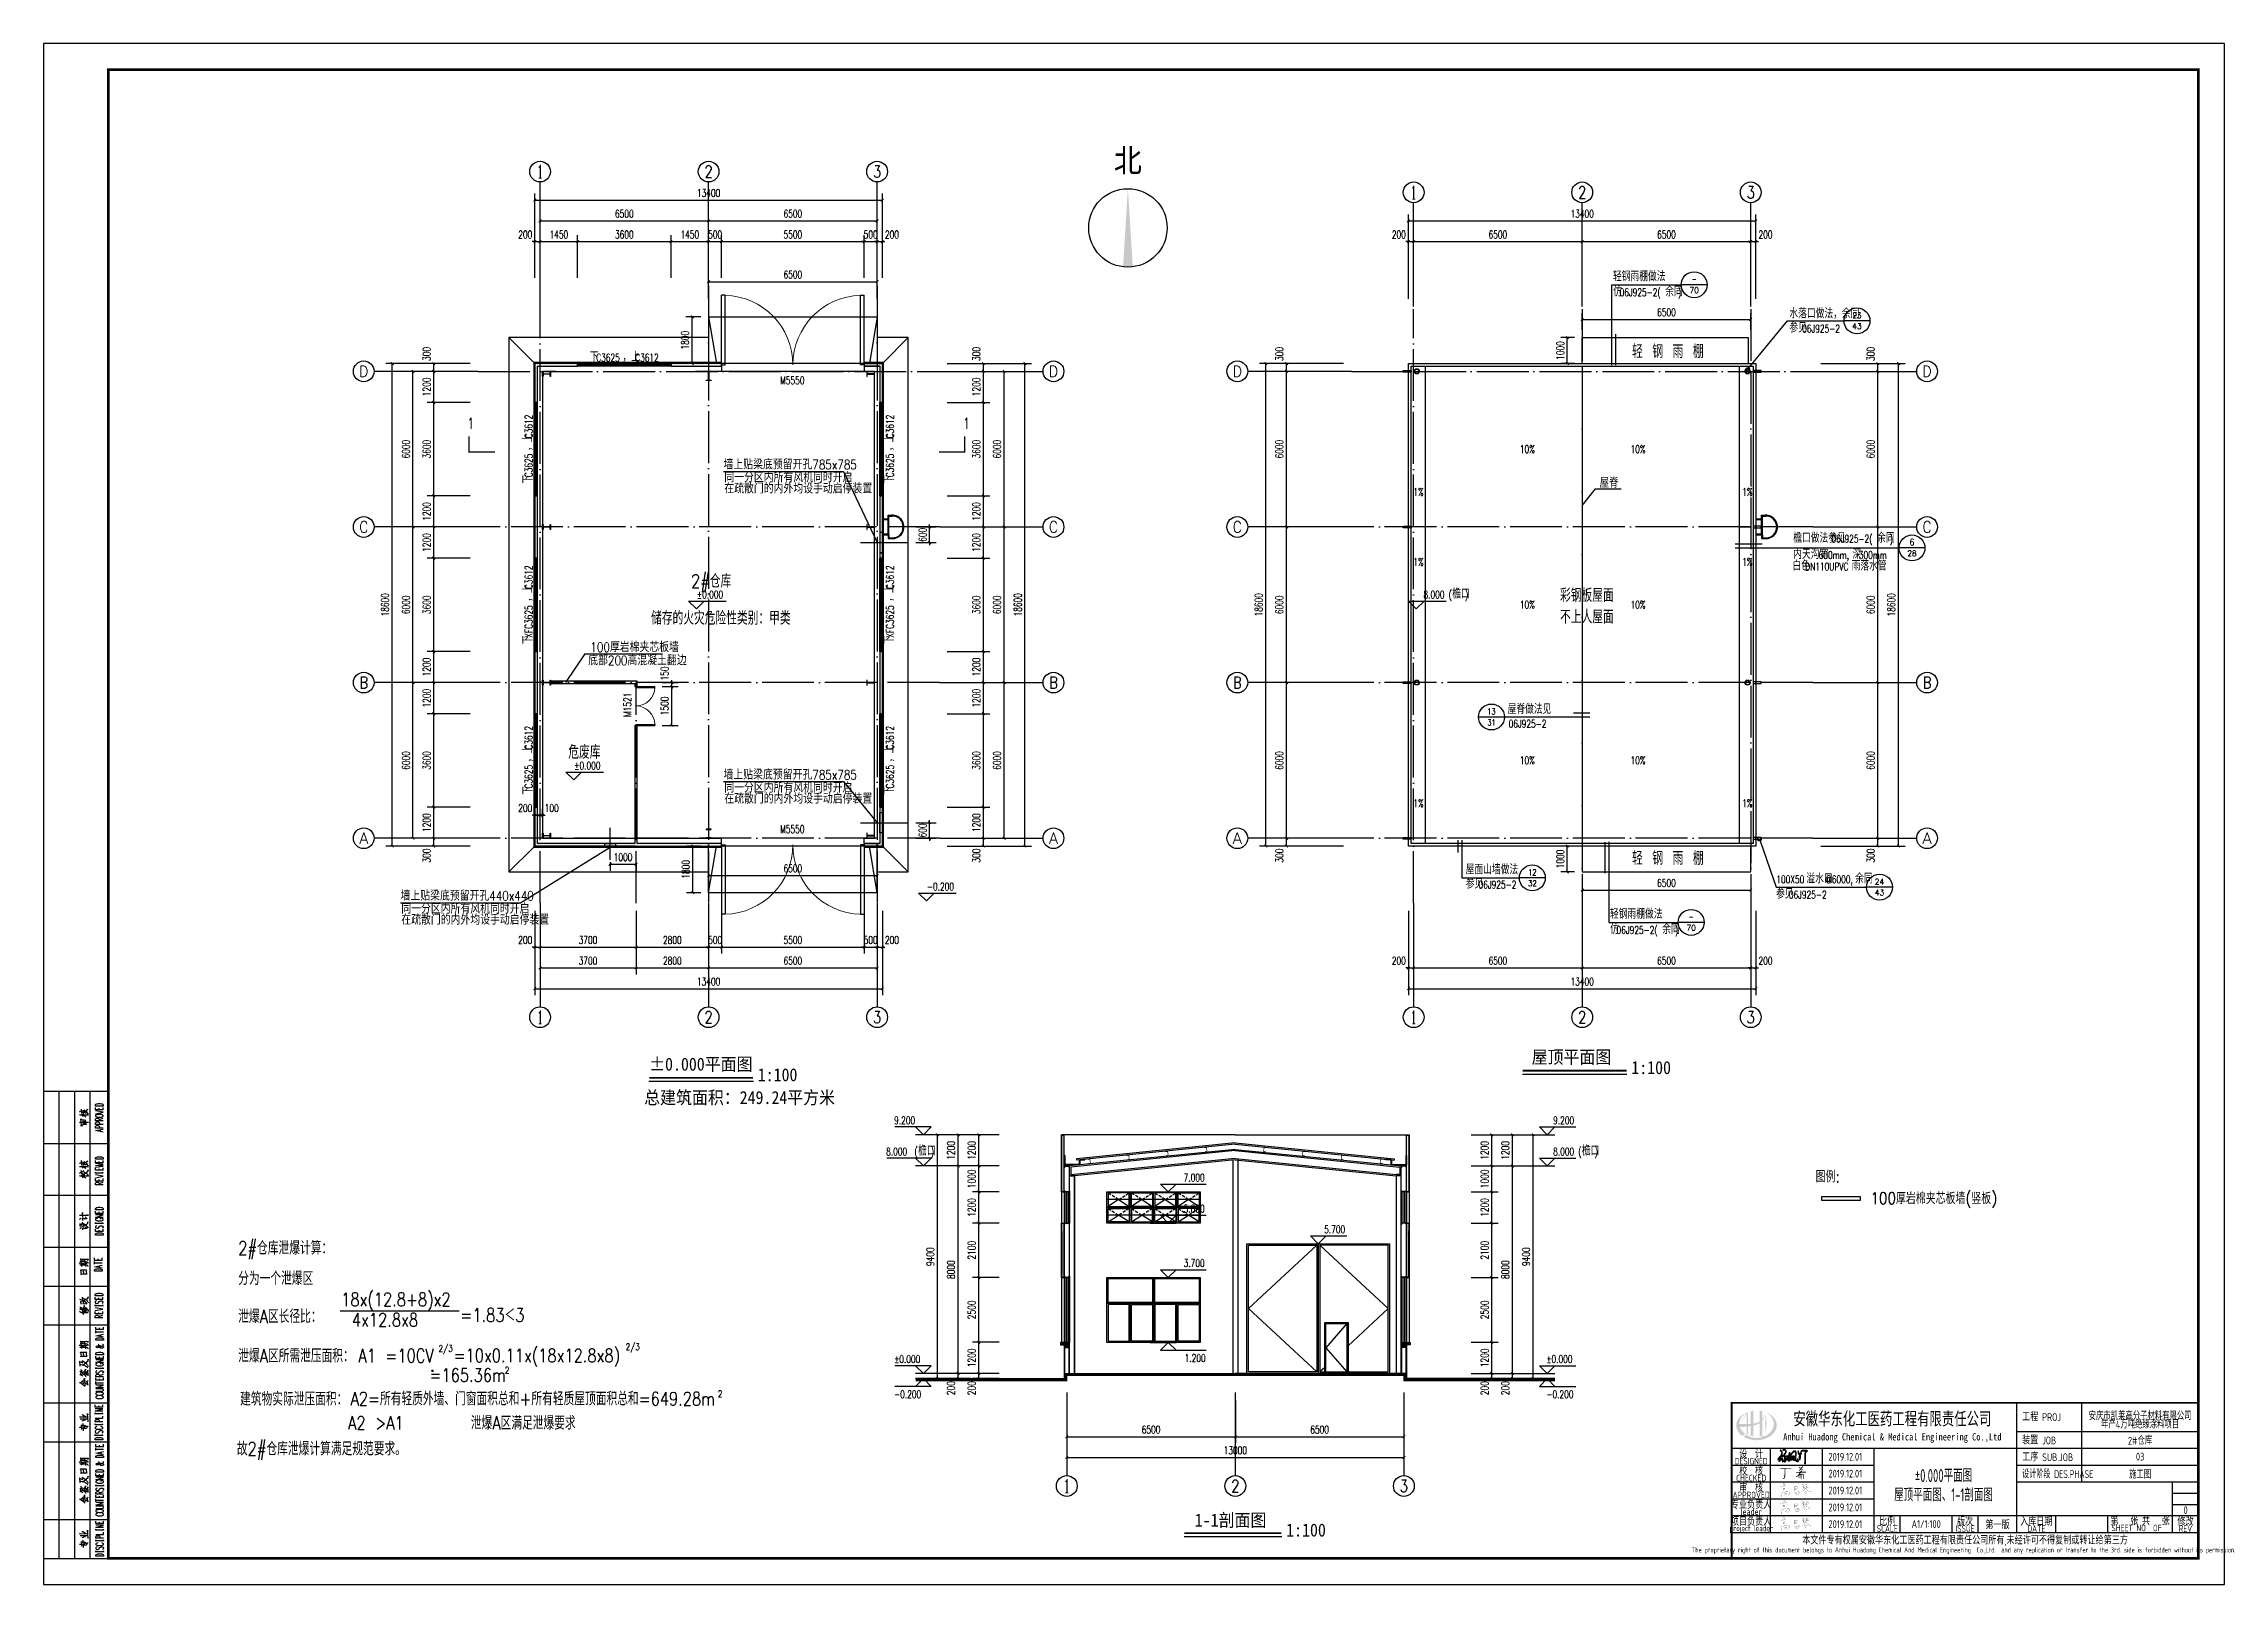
# Model space of a CAD drawing. Extents: x 4682119 to 9193858, y -786075 to -318274.
# Drawn here: x 9109758 to 9193858, y -786075 to -726675 of the extents above.
import ezdxf
from ezdxf.enums import TextEntityAlignment as Align

# ---------------------------------------------------------------- set-up
doc = ezdxf.new("R2010")
doc.units = 0
doc.header["$LTSCALE"] = 1000
doc.header["$MEASUREMENT"] = 0
doc.linetypes.add('DASH', pattern=[0.35, 0.25, -0.1])
doc.linetypes.add('DOTE', pattern=[2.42, 2, -0.2, 0.02, -0.2])
doc.layers.get('0').update_dxf_attribs({"linetype": 'CONTINUOUS'})
doc.layers.get('Defpoints').update_dxf_attribs({"linetype": 'CONTINUOUS'})
for name, color, linetype in [('11', 134, 'CONTINUOUS'), ('AXIS', 3, 'CONTINUOUS'), ('AXIS_TEXT', 7, 'CONTINUOUS'), ('DIM_ELEV', 3, 'CONTINUOUS'), ('DIM_IDEN', 3, 'CONTINUOUS'), ('DIM_SYMB', 3, 'CONTINUOUS'), ('DOTE', 252, 'CONTINUOUS'), ('HATCH', 8, 'CONTINUOUS'), ('Prof', 2, 'CONTINUOUS'), ('PUB_DIM', 3, 'CONTINUOUS'), ('PUB_HATCH', 8, 'CONTINUOUS'), ('PUB_TEXT', 7, 'CONTINUOUS'), ('PUB_TITLE', 4, 'CONTINUOUS'), ('PUB_WALL', 9, 'CONTINUOUS'), ('S-COLU_DIM', 3, 'CONTINUOUS'), ('STAIR', 5, 'CONTINUOUS'), ('WALL', 2, 'CONTINUOUS'), ('WALL-MOVE', 6, 'CONTINUOUS'), ('WINDOW', 4, 'CONTINUOUS'), ('WINDOW_TEXT', 7, 'CONTINUOUS'), ('剖面', 233, 'CONTINUOUS'), ('图名', 15, 'CONTINUOUS'), ('建筑外轮廓', 11, 'CONTINUOUS'), ('雨水管', 5, 'CONTINUOUS')]:
    doc.layers.add(name, color=color, linetype=linetype)
doc.layers.add('_0', color=7, linetype='CONTINUOUS', lineweight=25)
doc.styles.add('_HZTXT', font='txt.shx', dxfattribs={"width": 0.8, "bigfont": 'HZTXT.shx'})
doc.styles.add('_TCH_AXIS', font='COMPLEX', dxfattribs={"bigfont": 'GBCBIG'})
doc.styles.add('_TCH_DIM', font='SIMPLEX', dxfattribs={"bigfont": 'GBCBIG'})
doc.styles.add('_TCH_DIM_T3', font='SIMPLEX', dxfattribs={"width": 0.705882, "bigfont": 'GBCBIG'})
doc.styles.add('_TCH_LABEL', font='COMPLEX', dxfattribs={"bigfont": 'GBCBIG'})
doc.styles.add('_TCH_WINDOW', font='SIMPLEX', dxfattribs={"height": 3.5, "bigfont": 'GBCBIG'})
doc.styles.add('AHD', font='sceie.shx', dxfattribs={"width": 0.7, "bigfont": 'sceic.shx'})
doc.styles.add('COMPLEX', font='COMPLEX')
doc.styles.add('ECEC_TQ_S', font='')
doc.styles.add('HT', font='')
doc.styles.add('HZ1', font='txt.shx', dxfattribs={"bigfont": 'hzdx.shx'})
doc.styles.add('TSSD_Rein', font='Tssdeng.shx', dxfattribs={"width": 0.7, "bigfont": 'hztxt.shx'})
doc.styles.add('宋体', font='', dxfattribs={"width": 0.7})
doc.styles.get('ECEC_TQ_S').set_extended_font_data('SimSun')
doc.styles.get('HT').set_extended_font_data('SimSun')
doc.styles.get('宋体').set_extended_font_data('SimSun')
doc.dimstyles.new('_TCH_ARCH&&100', dxfattribs={"dimtxt": 297.5, "dimasz": 100, "dimexe": 250, "dimexo": 300, "dimgap": 126.25, "dimtad": 1, "dimdec": 0, "dimzin": 0, "dimdsep": 46, "dimtxsty": '_TCH_DIM_T3', "dimblk": 'ARCHTICK', "dimcen": 0.09, "dimclrt": 7, "dimazin": 2, "dimtfac": 1, "dimtdec": 0, "dimtix": 1, "dimtmove": 2, "dimatfit": 3, "dimfxl": 0, "dimtolj": 1, "dimtzin": 0, "dimarcsym": 0})

msp = doc.modelspace()

# ---------------------------------------------------------------- texts
at = {"color": 4, "style": 'HZ1', "width": 0.85}
for s, p in [('图例:', (9178095.8, -770575.2)), ('100厚岩棉夹芯板墙(竖板)', (9180209.1, -771414.1))]:
    msp.add_text(s, height=450, dxfattribs=at).set_placement(p)
for s, height, style, width, p in [('安徽华东化工医药工程有限责任公司', 500, 'ECEC_TQ_S', 0.7, (9181052.9, -779674.6)), ('安徽华东化工医药工程有限责任公司', 500, 'ECEC_TQ_S', 0.7, (9181052.9, -779674.6)), ('Anhui Huadong Chemical & Medical Engineering Co.,Ltd', 280, 'ECEC_TQ_S', 0.85, (9181052.9, -780424.6)), ('Anhui Huadong Chemical & Medical Engineering Co.,Ltd', 280, 'ECEC_TQ_S', 0.85, (9181052.9, -780424.6)), ('DESIGNED', 250, 'AHD', 0.8, (9175608, -781324.6)), ('DESIGNED', 250, 'AHD', 0.8, (9175608, -781324.6)), ('设  计', 300, 'AHD', 0.8, (9175608, -781024.6)), ('设  计', 300, 'AHD', 0.8, (9175608, -781024.6)), ('CHECKED', 250, 'AHD', 0.8, (9175608, -781974.6)), ('CHECKED', 250, 'AHD', 0.8, (9175608, -781974.6)), ('校  核', 300, 'AHD', 0.8, (9175608, -781674.6)), ('校  核', 300, 'AHD', 0.8, (9175608, -781674.6)), ('%%P0.000平面图', 500, 'AHD', 0.7, (9183026.9, -781867)), ('APPROVED', 250, 'AHD', 0.8, (9175608, -782624.6)), ('APPROVED', 250, 'AHD', 0.8, (9175608, -782624.6)), ('专业负责人', 300, 'AHD', 0.8, (9175608, -782974.6)), ('审  核', 300, 'AHD', 0.8, (9175608, -782324.6)), ('审  核', 300, 'AHD', 0.8, (9175608, -782324.6)), ('屋顶平面图、1-1剖面图', 500, 'AHD', 0.7, (9183026.9, -782593.3)), ('project leader', 225, 'AHD', 0.8, (9175612.1, -783944.6)), ('项目负责人', 300, 'AHD', 0.8, (9175608, -783624.6)), ('leader', 250, 'AHD', 0.8, (9175608, -783274.6)), ('SCALE', 250, 'AHD', 0.8, (9180858, -783924.6)), ('SCALE', 250, 'AHD', 0.8, (9180858, -783924.6)), ('比例', 300, 'AHD', 0.8, (9180858, -783624.6)), ('比例', 300, 'AHD', 0.8, (9180858, -783624.6)), ('ISSUE', 250, 'AHD', 0.8, (9183858, -783924.6)), ('ISSUE', 250, 'AHD', 0.8, (9183858, -783924.6)), ('版次', 300, 'AHD', 0.8, (9183858, -783624.6)), ('版次', 300, 'AHD', 0.8, (9183858, -783624.6)), ('入库日期', 300, 'AHD', 0.8, (9186608, -783624.6)), ('入库日期', 300, 'AHD', 0.8, (9186608, -783624.6)), ('DATE', 250, 'AHD', 0.8, (9186608, -783924.6)), ('DATE', 250, 'AHD', 0.8, (9186608, -783924.6)), ('第   张 共   张', 300, 'AHD', 0.8, (9190608, -783599.6)), ('SHEET NO  OF  ', 250, 'AHD', 0.8, (9190608, -783899.6)), ('SHEET NO  OF  ', 250, 'AHD', 0.8, (9190608, -783899.6)), ('修改', 300, 'AHD', 0.8, (9192358, -783624.6)), ('修改', 300, 'AHD', 0.8, (9192358, -783624.6)), ('REV', 250, 'AHD', 0.8, (9192358, -783924.6)), ('REV', 250, 'AHD', 0.8, (9192358, -783924.6)), ('The proprietary right of this document belongs to Anhui Huadong Chemical And Medical Engineering  Co.,Ltd.  and any replication or transfer to the 3rd. side is forbidden without its permission. ', 200, 'AHD', 0.8, (9183858, -784774.6)), ('The proprietary right of this document belongs to Anhui Huadong Chemical And Medical Engineering  Co.,Ltd.  and any replication or transfer to the 3rd. side is forbidden without its permission. ', 200, 'AHD', 0.8, (9183858, -784774.6)), ('本文件专有权属安徽华东化工医药工程有限责任公司所有,未经许可不得复制或转让给第三方', 300, 'AHD', 0.8, (9183858, -784374.6)), ('本文件专有权属安徽华东化工医药工程有限责任公司所有,未经许可不得复制或转让给第三方', 300, 'AHD', 0.8, (9183858, -784374.6))]:
    msp.add_text(s, height=height, dxfattribs=dict(style=style, width=width)).set_placement(p, align=Align.MIDDLE)
at = {"style": 'AHD'}
for s, width, p in [('工程 PROJ', 0.8, (9186058, -779774.6)), ('工程 PROJ', 0.8, (9186058, -779774.6)), ('装置 JOB', 0.8, (9186058, -780674.6)), ('装置 JOB', 0.8, (9186058, -780674.6)), ('工序 SUB.JOB', 0.8, (9186058, -781324.6)), ('工序 SUB.JOB', 0.8, (9186058, -781324.6)), ('设计阶段 DES.PHASE', 0.7, (9186058, -781974.6)), ('设计阶段 DES.PHASE', 0.7, (9186058, -781974.6))]:
    msp.add_text(s, height=300, dxfattribs=dict(at, width=width)).set_placement(p)
at = {"style": 'AHD', "width": 0.8}
for tag, text, p in [('A1/1:100', '1:100', (9182358, -783749.6)), ('第一版', '0', (9185108, -783749.6)), ('0', '0', (9192362.1, -783210.7)), ('0', '0', (9192362.1, -783210.7))]:
    msp.add_attdef(tag, text=text, height=300, dxfattribs=at).set_placement(p, align=Align.MIDDLE)
at = {"layer": 'AXIS', "style": 'TSSD_Rein', "width": 0.7}
for s, p in [('安庆市凯莱高分子材料有限公司', (9190608, -779547.1)), ('年产4万吨绝缘涂料项目', (9190608, -779870.1)), ('2#仓库', (9190608, -780499.6)), ('03', (9190608, -781149.6)), ('施工图', (9190608, -781799.6))]:
    msp.add_text(s, height=300, dxfattribs=at).set_placement(p, align=Align.MIDDLE)
at = {"layer": 'PUB_DIM'}
for s, height, style, width, p in [('北', 900.8, 'HT', 0.88, (9151031.1, -731630, -12083.9)), ('轻 钢 雨 棚', 517.24, '_HZTXT', 0.8, (9171013.4, -738800.6)), ('墙上贴梁底预留开孔785x785', 365.69, '_HZTXT', 0.8, (9135980, -743086.7)), ('同一分区内所有风机同时开启', 365.69, '_HZTXT', 0.8, (9136007.6, -743587.6)), ('屋脊', 400, '_HZTXT', 0.8, (9169761, -743798.1)), ('在疏散门的内外均设手动启停装置', 365.69, '_HZTXT', 0.8, (9136007.6, -744013)), ('2#仓库', 517.24, '_HZTXT', 0.8, (9134723.6, -747653.3)), ('彩钢板屋面', 517.24, '_HZTXT', 0.8, (9168239.6, -748199.6)), ('不上人屋面', 517.24, '_HZTXT', 0.8, (9168239.6, -749032.9)), ('储存的火灾危险性类别：甲类', 517.241, '_HZTXT', 0.8, (9133184.8, -749078.3)), ('100厚岩棉夹芯板墙', 365.69, '_HZTXT', 0.8, (9130843.9, -750129.1)), ('底部200高混凝土翻边', 365.69, '_HZTXT', 0.8, (9130762.4, -750637.9)), ('危废库', 517.24, '_HZTXT', 0.8, (9129992.6, -754244.7)), ('墙上贴梁底预留开孔785x785', 365.69, '_HZTXT', 0.8, (9135980, -755044.9)), ('同一分区内所有风机同时开启', 365.69, '_HZTXT', 0.8, (9136007.6, -755545.8)), ('在疏散门的内外均设手动启停装置', 365.69, '_HZTXT', 0.8, (9136007.6, -755971.1)), ('轻 钢 雨 棚', 517.24, '_HZTXT', 0.8, (9171013.4, -758338.7)), ('墙上贴梁底预留开孔440x440', 365.69, '_HZTXT', 0.8, (9123523.1, -759713.1)), ('在疏散门的内外均设手动启停装置', 365.69, '_HZTXT', 0.8, (9123550.6, -760639.4)), ('同一分区内所有风机同时开启', 365.69, '_HZTXT', 0.8, (9123550.6, -760214.1)), ('2#仓库泄爆计算：', 517.09, '_HZTXT', 0.8, (9117262.3, -773365.8)), ('分为一个泄爆区', 517.09, '_HZTXT', 0.8, (9117262.3, -774538.5)), ('18x(12.8+8)x2', 517.085, '_HZTXT', 0.8, (9121233.5, -775346.6)), ('泄爆A区长径比：', 517.09, '_HZTXT', 0.8, (9117262.3, -776002.4)), ('4x12.8x8', 517.09, '_HZTXT', 0.8, (9121644.5, -776133.1)), ('=1.83＜3', 517.09, '_HZTXT', 0.8, (9125831.3, -775947.2)), ('泄爆A区所需泄压面积：', 517.085, '_HZTXT', 0.8, (9117262.3, -777521)), ('A1 =10CV', 517.09, '_HZTXT', 0.8, (9121897.7, -777515.6)), ('2/3', 258.54, '_HZTXT', 0.8, (9124988.1, -777108.7)), ('=10x0.11x(18x12.8x8)', 517.085, '_HZTXT', 0.8, (9125570.6, -777507.4)), ('2/3', 258.54, '_HZTXT', 0.8, (9132203.7, -777043.2)), ('=165.36m', 517.09, '_HZTXT', 0.8, (9124639.8, -778264.1)), ('2', 258.5, '_HZTXT', 0.8, (9127543.4, -777947.3)), ('建筑物实际泄压面积：', 517.09, '_HZTXT', 0.8, (9117335.1, -779185.3)), ('A2=所有轻质外墙、门窗面积总和+所有轻质屋顶面积总和=649.28m', 517.085, '_HZTXT', 0.8, (9121594.4, -779176.2)), ('2', 258.5, '_HZTXT', 0.8, (9135755.8, -778859.3)), ('A2 >A1      泄爆A区满足泄爆要求', 517.085, '_HZTXT', 0.8, (9121501.6, -780109.8)), ('故2#仓库泄爆计算满足规范要求。', 517.085, '_HZTXT', 0.8, (9117211.5, -781104.8))]:
    msp.add_text(s, height=height, dxfattribs=dict(at, style=style, width=width)).set_placement(p)
at = {"layer": 'PUB_TEXT', "style": '_TCH_DIM'}
for s, height, p in [('轻钢雨棚做法', 337.59, (9170279.9, -735828.1)), ('仿', 337.6, (9170289.4, -736414.2)), ('余同', 337.59, (9172295.1, -736414.2)), ('水落口做法，余同', 337.59, (9177083.2, -737261.7)), ('参见', 337.59, (9177083.2, -737810.5)), ('檐口做法参见', 337.59, (9177229.7, -745913.6)), ('余同', 337.59, (9180464.2, -745913.6)), ('白色', 337.59, (9177202.6, -746983.2)), ('内天沟宽', 337.59, (9177229.7, -746539.2)), ('雨落水管', 337.59, (9179484.1, -746983.2)), ('深', 337.6, (9179512.7, -746539.2)), ('檐口', 337.59, (9164081.9, -748065.2)), ('屋脊做法见', 337.59, (9166215.8, -752512.3)), ('屋面山墙做法', 337.59, (9164598.7, -758696.7)), ('参见', 337.59, (9164603.3, -759245.5)), ('参见', 337.59, (9176570, -759635.5)), ('溢水口', 337.59, (9177738.6, -759046.8)), ('余同', 337.59, (9179615.8, -759046.8)), ('轻钢雨棚做法', 337.59, (9170163.4, -760410.6)), ('仿', 337.6, (9170172.9, -760996.6)), ('余同', 337.59, (9172178.6, -760996.6)), ('檐口', 337.59, (9143482.8, -769538.5)), ('檐口', 337.59, (9169082, -769538.5))]:
    msp.add_text(s, height=height, dxfattribs=at).set_placement(p)
at = {"layer": 'PUB_TEXT', "style": '_TCH_LABEL', "width": 0.777778}
for p, p2 in [((9173323, -735877.9), (9173497, -735877.9)), ((9173206.5, -760460.4), (9173380.5, -760460.4))]:
    msp.add_text('-', height=261, dxfattribs=at).set_placement(p, p2, align=Align.FIT)
at = {"layer": 'PUB_TEXT', "style": '_TCH_DIM', "width": 0.705882}
for s, p in [('06J925-2(', (9170535.1, -736414.2)), (')', (9172786.6, -736414.2)), ('06J925-2', (9177574.7, -737810.5)), ('10%', (9166685.4, -742457.7)), ('10%', (9170958.5, -742457.7)), ('1%%%', (9162580.1, -744106.8)), ('1%%%', (9175263.7, -744106.8)), ('06J925-2(', (9178704.2, -745913.6)), (')', (9180955.7, -745913.6)), ('1%%%', (9162580.1, -746808.7)), ('1%%%', (9175263.7, -746808.7)), ('DN110UPVC', (9177694.1, -746983.2)), ('600mm,', (9178212.7, -746539.2)), ('300mm', (9179758.4, -746539.2)), ('%%P0.000', (9134953.2, -748065.2)), ('8.000', (9162971.9, -748065.2)), ('(', (9163941.9, -748065.2)), (')', (9164573.4, -748065.2)), ('10%', (9166685.4, -748457.7)), ('10%', (9170958.5, -748457.7)), ('06J925-2', (9166256.1, -753045.9)), ('%%P0.000', (9130222.3, -754656.6)), ('10%', (9166685.4, -754457.7)), ('10%', (9170958.5, -754457.7)), ('1%%%', (9162580.1, -756106.8)), ('1%%%', (9175263.7, -756106.8)), ('-0.200', (9143821.6, -759320.4)), ('06J925-2', (9165094.8, -759245.5)), ('100X50', (9176578.6, -759046.8)), ('06J925-2', (9177061.5, -759635.5)), ('@6000,', (9178475.8, -759046.8)), ('06J925-2(', (9170418.6, -760996.6)), (')', (9172670.1, -760996.6)), ('9.200', (9142558.7, -768336)), ('9.200', (9167972, -768336)), ('8.000', (9142246.8, -769538.5)), ('(', (9143342.8, -769538.5)), (')', (9143974.3, -769538.5)), ('8.000', (9167972, -769538.5)), ('(', (9168942, -769538.5)), (')', (9169573.5, -769538.5)), ('7.000', (9153723, -770538.5)), ('5.800', (9153723, -771738.5)), ('5.700', (9159144.3, -772538.5)), ('3.700', (9153723, -773838.5)), ('%%P0.000', (9142558.7, -777538.5)), ('1.200', (9153763, -777498.5)), ('%%P0.000', (9167712, -777538.5)), ('-0.200', (9142558.7, -778898.5)), ('-0.200', (9167712, -778898.5))]:
    msp.add_text(s, height=297.5, dxfattribs=at).set_placement(p)
at = {"layer": 'PUB_TEXT', "style": '_TCH_LABEL'}
for s, height, p, p2 in [('70', 219.66, (9173232.1, -736289.2), (9173587.8, -736289.2)), ('43', 217.39, (9179507.9, -737679.1), (9179870.2, -737679.1)), ('23', 219.66, (9179511.3, -737263.2), (9179866.9, -737263.2)), ('6', 261, (9181723.9, -746025.2), (9181897.9, -746025.2)), ('28', 219.66, (9181633.1, -746436.4), (9181988.7, -746436.4)), ('13', 230.99, (9165433.4, -752538.4), (9165752.4, -752538.4)), ('31', 233.24, (9165437.4, -752965.6), (9165748.4, -752965.6)), ('12', 230.99, (9167011.2, -758740.2), (9167330.2, -758740.2)), ('32', 221.93, (9166996.3, -759158), (9167345, -759158)), ('43', 217.39, (9180376.8, -759512.3), (9180739.1, -759512.3)), ('24', 215.13, (9180373.6, -759095.6), (9180742.4, -759095.6)), ('70', 219.66, (9173115.7, -760871.6), (9173471.3, -760871.6))]:
    msp.add_text(s, height=height, dxfattribs=at).set_placement(p, p2, align=Align.FIT)
at = {"layer": 'PUB_TEXT', "color": 0, "style": '_TCH_LABEL', "width": 0.705882}
for p in [(9126100.4, -741531.2), (9145219.1, -741531.2)]:
    msp.add_text('1', height=425, dxfattribs=at).set_placement(p)
at = {"layer": 'WINDOW_TEXT', "style": '_TCH_WINDOW'}
for s, height, p in [('下', 337.6, (9130824.3, -738928.9)), ('，上', 337.59, (9132080.1, -738928.9))]:
    msp.add_text(s, height=height, dxfattribs=at).set_placement(p)
at = {"layer": 'WINDOW_TEXT', "style": '_TCH_WINDOW', "width": 0.705882}
for s, p in [('C3625', (9131070.1, -738928.9)), ('C3612', (9132571.6, -738928.9))]:
    msp.add_text(s, height=297.5, dxfattribs=at).set_placement(p)
for s, p in [('C3612', (9128613, -741890.4)), ('C3612', (9142543, -741890.4)), ('C3625', (9128613, -743391.8)), ('C3625', (9142543, -743391.8)), ('C3612', (9128613, -747700.4)), ('C3612', (9142543, -747700.4)), ('XFC3625', (9128613, -749581.8)), ('XFC3625', (9142543, -749581.8)), ('C3612', (9128613, -753890.4)), ('C3612', (9142543, -753890.4)), ('C3625', (9128613, -755391.8)), ('C3625', (9142543, -755391.8))]:
    msp.add_text(s, height=297.5, rotation=90, dxfattribs=at).set_placement(p)
at = {"layer": 'WINDOW_TEXT', "style": '_TCH_WINDOW'}
for s, height, p in [('，上', 337.59, (9128613, -742381.8)), ('，上', 337.59, (9142543, -742381.8)), ('下', 337.6, (9128613, -743637.6)), ('下', 337.6, (9142543, -743637.6)), ('，上', 337.59, (9128613, -748191.8)), ('，上', 337.59, (9142543, -748191.8)), ('下', 337.6, (9128613, -749827.6)), ('下', 337.6, (9142543, -749827.6)), ('，上', 337.59, (9128613, -754381.8)), ('，上', 337.59, (9142543, -754381.8)), ('下', 337.6, (9128613, -755637.6)), ('下', 337.6, (9142543, -755637.6))]:
    msp.add_text(s, height=height, rotation=90, dxfattribs=at).set_placement(p)
at = {"layer": '图名', "style": '宋体', "width": 0.9}
for s, p in [('%%P0.000平面图', (9133111.2, -766268.2)), ('屋顶平面图', (9167143.5, -765993.2)), ('1:100', (9170986.9, -766402)), ('总建筑面积：249.24平方米', (9132918.2, -767556.1)), ('1:100', (9137297.9, -766677)), ('1-1剖面图', (9154152.4, -783847.4)), ('1:100', (9157675.6, -784229.8))]:
    msp.add_text(s, height=500, dxfattribs=at).set_placement(p)

# ---------------------------------------------------------------- blocks, each defined once
blk = doc.blocks.new('A$C04D97144')
for p, q in [((6, 0), (6, 180)), ((12, 0), (12, 180)), ((18, 0), (18, 180)), ((0, 160), (25, 160)), ((0, 140), (25, 140)), ((0, 120), (25, 120)), ((0, 105), (25, 105)), ((0, 90), (25, 90)), ((0, 60), (25, 60)), ((0, 45), (25, 45)), ((0, 15), (25, 15))]:
    blk.add_line(p, q)
blk.add_lwpolyline([(0, 180), (0, 0), (25, 0), (25, 180)], close=True)
for points in [[(13.81, 170.94), (13.95, 171.05), (13.92, 171.02), (17.27, 171.02), (17, 170.98), (16.72, 171.02)], [(13.86, 172.15), (14.14, 172.35), (14.27, 172.38), (14.34, 172.35)], [(14.56, 166.93), (14.41, 169.49), (14.31, 169.43), (14.77, 169.08)], [(14.77, 171.68), (14.55, 173.26), (14.52, 173.14), (14.6, 172.92)], [(14.74, 172.24), (14.91, 172.21), (15.58, 171.72), (15.62, 171.68), (15.41, 172.54)], [(14.8, 171.44), (14.97, 170.34)], [(16.18, 168.75), (16.32, 168.86), (14.97, 169.04), (15.08, 169.08), (15.27, 167.31)], [(14.99, 171.05), (15.44, 170.8), (15.79, 170.59), (16.04, 170.42), (16.29, 170.2)], [(15.02, 167.18), (15.27, 167.25), (16.53, 167.36), (16.29, 167.32), (16.18, 168.75), (16.15, 168.58), (16.21, 168.27)], [(15.05, 172.71), (15.19, 172.68), (15.62, 172.35), (15.65, 172.32), (15.93, 172.07), (16.21, 171.79), (16.46, 171.47)], [(15.19, 171.05), (15.54, 171.41)], [(15.62, 172.92), (15.82, 172.82), (16.28, 172.49), (16.56, 172.15), (16.86, 171.79), (17.09, 171.47), (17.27, 171.22)], [(15.73, 167.59), (15.62, 168.61)], [(16.39, 172.38), (16.86, 172.95), (17.09, 173.06), (16.81, 172.89)], [(22.97, 174.41), (20.03, 174.41), (20.03, 174.9), (20.17, 175.1), (20.47, 175.24), (20.72, 175.32), (21.18, 175.38), (21.87, 175.38), (22.28, 175.32), (22.58, 175.24), (22.83, 175.1), (22.97, 174.9), (22.97, 174.41), (22.97, 174.41)], [(22.97, 173), (20.03, 173), (20.03, 173.91)], [(20.03, 171.46), (22.97, 172.02), (20.03, 172.59)], [(20.03, 170.48), (20.17, 170.34), (20.47, 170.2), (20.72, 170.14), (21.18, 170.06), (21.87, 170.06), (22.28, 170.14), (22.58, 170.2), (22.83, 170.34), (22.97, 170.48), (22.97, 170.77), (22.83, 170.91), (22.58, 171.05), (22.28, 171.11), (21.87, 171.19), (21.18, 171.19), (20.72, 171.11), (20.47, 171.05), (20.17, 170.91), (20.03, 170.77), (20.03, 170.48), (20.03, 170.48)], [(22.97, 168.74), (20.03, 168.74), (20.03, 169.37), (20.17, 169.57), (20.33, 169.65), (20.58, 169.71), (20.88, 169.71), (21.18, 169.65), (21.27, 169.57), (21.43, 169.37), (21.43, 168.74)], [(22.97, 167.34), (20.03, 167.34), (20.03, 167.97), (20.17, 168.17), (20.33, 168.24), (20.58, 168.31), (21.02, 168.31), (21.27, 168.24), (21.43, 168.17), (21.57, 167.97), (21.57, 167.34)], [(21.43, 173), (21.43, 173.56)], [(21.43, 169.23), (22.97, 169.71)], [(22.97, 173), (22.97, 173.91)], [(13.78, 167.95), (14.06, 168.13), (14.27, 168.19)], [(14.27, 166.93), (14.52, 166.93), (14.71, 166.88), (14.91, 166.82), (15.05, 166.76)], [(14.66, 168.06), (14.71, 168.13), (17.28, 168.09), (17.03, 168.05), (16.72, 168.09)], [(22.97, 165.93), (20.03, 165.93), (20.03, 166.57), (20.17, 166.77), (20.33, 166.84), (20.58, 166.92), (21.02, 166.92), (21.27, 166.84), (21.43, 166.77), (21.57, 166.57), (21.57, 165.93)], [(22.97, 164.39), (20.03, 164.95), (22.97, 165.52)], [(21.98, 164.61), (21.98, 165.3)], [(13.86, 152.26), (14.14, 152.46), (14.27, 152.49), (14.34, 152.46)], [(14.77, 151.79), (14.55, 153.37), (14.52, 153.26), (14.6, 153.03)], [(14.74, 152.35), (14.91, 152.32), (15.58, 151.84), (15.62, 151.79), (15.41, 152.67)], [(14.8, 151.55), (14.97, 150.45)], [(15.05, 152.82), (15.19, 152.81), (15.62, 152.46), (15.65, 152.43), (15.93, 152.18), (16.21, 151.9), (16.46, 151.58)], [(15.19, 151.16), (15.54, 151.52)], [(15.62, 153.03), (15.82, 152.95), (16.28, 152.6), (16.56, 152.26), (16.86, 151.9), (17.09, 151.58), (17.27, 151.33)], [(16.39, 152.49), (16.86, 153.06), (17.09, 153.17), (16.81, 153)], [(22.97, 153.91), (20.03, 153.91), (20.03, 154.4), (20.17, 154.6), (20.47, 154.74), (20.72, 154.82), (21.18, 154.88), (21.87, 154.88), (22.28, 154.82), (22.58, 154.74), (22.83, 154.6), (22.97, 154.4), (22.97, 153.91), (22.97, 153.91)], [(22.97, 152.51), (20.03, 152.51), (20.03, 153.42)], [(20.03, 150.83), (22.97, 151.18), (20.03, 151.52), (22.97, 151.88), (20.03, 152.23)], [(21.43, 152.51), (21.43, 153.06)], [(22.97, 152.51), (22.97, 153.42)], [(13.81, 151.05), (13.95, 151.16), (13.92, 151.13), (17.27, 151.13), (17, 151.1), (16.72, 151.13)], [(13.81, 148.52), (14.06, 148.69), (14.23, 148.76), (14.41, 148.76)], [(13.81, 147.36), (13.98, 147.5), (13.92, 147.45), (17.27, 147.45), (17.06, 147.39), (16.78, 147.45)], [(14.71, 148.1), (14.52, 149.54), (14.49, 149.43), (14.55, 149.29)], [(14.74, 147.84), (14.94, 146.76)], [(14.91, 149.01), (15.22, 149.35), (15.36, 149.43), (15.54, 149.54)], [(14.91, 148.47), (15.13, 148.44), (15.54, 148.16), (15.82, 147.95), (15.93, 147.84)], [(14.94, 147.45), (15.33, 147.28), (15.68, 147.08), (15.99, 146.89), (16.28, 146.65)], [(14.99, 151.16), (15.44, 150.91), (15.79, 150.7), (16.04, 150.53), (16.29, 150.31)], [(15.08, 147.47), (15.44, 147.88)], [(15.33, 148.98), (15.57, 149.01), (15.96, 148.83), (16.28, 148.66), (16.53, 148.47), (16.72, 148.3), (16.92, 148.13), (17.09, 147.92), (17.27, 147.67)], [(15.73, 148.21), (15.79, 148.3), (17.09, 149.29), (17.12, 149.82), (17.03, 149.32), (16.92, 149.18)], [(22.97, 149.7), (20.03, 149.7), (20.03, 150.61)], [(20.03, 148.52), (20.03, 148.98), (20.03, 148.71), (22.89, 148.71), (22.89, 148.52), (22.89, 148.98)], [(20.03, 146.76), (22.97, 147.33), (20.03, 147.89)], [(22.97, 145.5), (20.03, 145.5), (20.03, 146.42)], [(22.97, 144.03), (20.03, 144.03), (20.03, 144.67), (20.17, 144.88), (20.33, 144.94), (20.58, 145.02), (20.88, 145.02), (21.18, 144.94), (21.27, 144.88), (21.43, 144.67), (21.43, 144.03)], [(21.43, 149.7), (21.43, 150.26)], [(21.43, 145.5), (21.43, 146.07)], [(21.43, 144.53), (22.97, 145.02)], [(22.97, 149.7), (22.97, 150.61)], [(22.97, 145.5), (22.97, 146.42)], [(22.97, 134.41), (20.03, 134.41), (20.03, 134.9), (20.17, 135.1), (20.47, 135.25), (20.72, 135.31), (21.18, 135.39), (21.87, 135.39), (22.28, 135.31), (22.58, 135.25), (22.83, 135.1), (22.97, 134.9), (22.97, 134.41), (22.97, 134.41)], [(13.78, 132.37), (13.98, 132.39), (17.28, 132.39), (17.06, 132.37), (16.78, 132.39)], [(13.86, 130.75), (14.14, 130.97), (14.28, 131.08), (14.45, 131.15)], [(13.92, 128.22), (14.17, 128.26), (14.45, 128.26), (14.71, 128.19), (14.97, 128.11), (15.13, 128), (15.27, 127.89), (15.41, 127.75)], [(13.98, 127.12), (14.38, 127.45), (14.55, 127.52)], [(14.14, 128.29), (14.09, 129.06), (14, 128.99), (14.23, 128.9), (14.42, 128.9), (14.6, 128.9), (14.8, 128.9), (14.88, 128.93), (14.97, 128.99), (14.99, 129.1), (15.02, 129.24), (15.02, 129.45), (14.99, 129.56), (14.94, 129.64)], [(15.16, 126.7), (15.05, 127.45), (14.94, 127.34), (15.16, 127.31), (16.67, 127.3), (16.78, 127.16), (16.18, 127.75)], [(15.13, 131.49), (14.99, 133.33), (14.97, 133.22), (15.02, 132.98)], [(15.13, 130.33), (15.02, 131.11), (14.97, 131.07), (16.72, 131), (16.84, 130.89), (16.04, 131.66)], [(15.51, 128.11), (15.36, 129.21), (15.27, 129.13), (15.51, 129.02), (15.79, 128.88), (16.01, 128.74), (16.21, 128.6), (16.46, 128.37), (16.7, 128.11), (16.89, 127.86), (17.03, 127.66), (17.12, 127.49)], [(15.76, 128.08), (15.76, 128.15), (17, 129.2), (17.03, 129.73), (16.95, 129.2), (16.84, 129.06)], [(22.97, 133), (20.03, 133), (20.03, 133.91)], [(22.97, 131.46), (20.03, 131.46), (22.97, 132.45), (20.03, 132.45)], [(20.72, 131.19), (20.47, 131.11), (20.17, 130.97), (20.03, 130.83), (20.03, 130.55), (20.17, 130.42), (20.47, 130.28), (20.72, 130.2), (21.18, 130.14), (21.87, 130.14), (22.28, 130.2), (22.58, 130.28), (22.83, 130.42), (22.97, 130.55), (22.97, 130.83), (22.83, 130.97), (22.58, 131.11), (22.28, 131.19), (21.87, 131.19), (21.87, 130.83)], [(20.03, 129.02), (20.03, 129.48), (20.03, 129.21), (22.89, 129.21), (22.89, 129.02), (22.89, 129.48)], [(20.47, 128.24), (20.17, 128.1), (20.03, 127.89), (20.03, 127.61), (20.17, 127.41), (20.47, 127.27), (20.72, 127.27), (21.02, 127.33), (21.18, 127.41), (21.27, 127.55), (21.57, 127.97), (21.73, 128.1), (21.87, 128.18), (22.12, 128.24), (22.58, 128.24), (22.83, 128.1), (22.97, 127.89), (22.97, 127.61), (22.83, 127.41), (22.58, 127.27)], [(22.97, 126.01), (20.03, 126.01), (20.03, 126.92)], [(21.43, 133), (21.43, 133.56)], [(21.43, 126.01), (21.43, 126.56)], [(22.97, 133), (22.97, 133.91)], [(22.97, 126.01), (22.97, 126.92)], [(22.97, 124.61), (20.03, 124.61), (20.03, 125.1), (20.17, 125.3), (20.47, 125.44), (20.72, 125.52), (21.18, 125.58), (21.87, 125.58), (22.28, 125.52), (22.58, 125.44), (22.83, 125.3), (22.97, 125.1), (22.97, 124.61), (22.97, 124.61)], [(13.75, 113.87), (13.92, 113.91), (16.13, 113.83)], [(13.92, 113.06), (14.09, 113.13), (16.21, 113.13)], [(14.14, 114.51), (14.45, 114.6), (15.08, 114.6), (15.76, 114.57), (16.18, 114.51), (16.64, 114.37), (16.92, 114.2), (17.34, 113.88)], [(14.17, 109.58), (14.45, 109.64), (15.08, 109.67), (15.73, 109.69), (15.82, 109.69), (16.28, 109.69), (16.86, 109.69), (16.67, 109.69), (16.5, 110.8), (16.7, 111.02), (16.43, 111.08), (16.1, 111.08), (15.44, 111.12), (14.77, 111.13), (14.2, 111.13), (14.28, 111.16), (14.49, 109.67)], [(14.49, 114.6), (14.34, 115.45), (14.27, 115.36), (15.13, 115.36), (15.19, 115.36), (16.46, 115.39), (16.95, 115.36), (17.23, 115.33), (17.31, 115.31), (16.95, 114.89), (17.2, 115.28)], [(14.69, 112.61), (14.52, 114.29)], [(15.16, 113.16), (15.08, 113.66)], [(15.19, 114.62), (15.11, 115.11)], [(15.51, 109.69), (15.33, 110.8), (15.3, 110.69), (15.41, 110.42)], [(15.65, 113.17), (15.57, 113.63)], [(15.93, 114.57), (15.93, 114.62), (15.85, 115.07)], [(16.29, 112.53), (16.07, 114.29), (16.04, 114.2), (16.13, 114.09)], [(16.39, 113.63), (16.72, 113.94), (16.86, 113.94), (16.61, 113.83)], [(16.46, 113.17), (16.61, 113.16), (16.89, 112.92), (17.09, 112.72), (17.23, 112.53)], [(22.54, 114.92), (19.59, 114.92), (19.59, 115.83)], [(19.59, 113.44), (19.59, 114.43)], [(19.59, 113.94), (22.54, 113.94)], [(22.54, 111.9), (19.59, 112.47), (22.54, 113.03)], [(22.54, 110.72), (19.59, 110.72), (19.59, 111.21), (19.75, 111.41), (20.05, 111.56), (20.3, 111.63), (20.75, 111.7), (21.44, 111.7), (21.85, 111.63), (22.15, 111.56), (22.4, 111.41), (22.54, 111.21), (22.54, 110.72), (22.54, 110.72)], [(21, 114.92), (21, 115.48)], [(21.55, 112.12), (21.55, 112.81)], [(22.54, 114.92), (22.54, 115.83)], [(22.86, 101.27), (19.92, 101.27), (19.92, 101.75), (20.06, 101.97), (20.36, 102.11), (20.61, 102.18), (21.07, 102.24), (21.76, 102.24), (22.17, 102.18), (22.47, 102.11), (22.72, 101.97), (22.86, 101.75), (22.86, 101.27), (22.86, 101.27)], [(13.78, 95.27), (13.95, 95.23), (14.41, 94.98), (14.45, 94.98), (14.8, 94.75), (15.08, 94.56), (15.3, 94.35), (15.51, 94.18)], [(13.84, 99.93), (14.17, 99.88), (14.63, 99.71), (15.11, 99.49), (15.41, 99.32), (15.65, 99.21), (15.85, 99.08)], [(13.84, 96.29), (14.27, 96.08), (14.6, 95.91), (14.85, 95.72), (14.91, 95.69), (15.11, 95.55)], [(14.38, 96.02), (14.41, 96.14), (14.28, 96.99), (14.23, 96.93), (14.63, 96.65), (14.97, 96.4), (15.19, 96.16), (15.4, 95.91), (15.58, 95.66), (15.71, 95.49)], [(14.49, 98.06), (14.34, 99.21), (14.27, 99.08), (15.25, 98.94), (15.25, 99.08), (15.36, 98.23), (15.11, 98.19), (15.41, 98.23), (16.7, 98.2)], [(14.66, 95.91), (14.69, 96.02), (15.71, 97.13), (15.68, 97.5), (15.68, 97.13), (15.57, 96.99)], [(14.74, 94.86), (17.23, 94.86), (17, 94.81), (16.57, 94.86)], [(14.83, 95.3), (16.46, 95.3), (16.28, 95.27), (16.13, 95.3)], [(15.16, 99.49), (14.99, 100.76), (14.97, 100.62), (15.02, 100.39)], [(15.11, 100.2), (15.27, 100.2), (15.73, 100.07), (15.99, 99.96), (16.21, 99.85), (16.42, 99.71), (16.61, 99.54), (16.81, 99.35), (16.95, 99.11), (17.09, 98.89), (17.14, 98.72), (17.2, 98.55)], [(15.41, 96.4), (15.51, 96.36), (15.54, 96.33), (15.76, 96.05), (15.96, 95.83), (16.1, 95.63)], [(15.54, 99.35), (15.57, 99.43), (17.09, 100.31), (17.12, 100.84), (17.03, 100.34), (16.86, 100.2)], [(15.76, 96.62), (15.87, 96.57), (15.93, 96.54), (16.21, 96.22), (16.24, 96.16), (16.39, 96), (16.53, 95.77), (16.67, 95.55)], [(16.81, 98.12), (16.04, 99)], [(16.1, 96.88), (16.29, 96.79), (16.57, 96.47), (16.81, 96.19), (16.95, 95.91), (17.12, 95.63), (17.23, 95.38), (17.28, 95.17)], [(22.86, 99.87), (19.92, 99.87), (19.92, 100.78)], [(20.36, 99.3), (20.06, 99.16), (19.92, 98.96), (19.92, 98.67), (20.06, 98.47), (20.36, 98.33), (20.61, 98.33), (20.91, 98.39), (21.07, 98.47), (21.16, 98.61), (21.46, 99.02), (21.62, 99.16), (21.76, 99.24), (22.01, 99.3), (22.47, 99.3), (22.72, 99.16), (22.86, 98.96), (22.86, 98.67), (22.72, 98.47), (22.47, 98.33)], [(19.92, 97.28), (19.92, 97.75), (19.92, 97.48), (22.78, 97.48), (22.78, 97.28), (22.78, 97.75)], [(19.92, 95.53), (22.86, 96.08), (19.92, 96.65)], [(22.86, 94.26), (19.92, 94.26), (19.92, 95.17)], [(22.86, 92.8), (19.92, 92.8), (19.92, 93.43), (20.06, 93.63), (20.22, 93.71), (20.47, 93.77), (20.77, 93.77), (21.07, 93.71), (21.16, 93.63), (21.32, 93.43), (21.32, 92.8)], [(21.32, 99.87), (21.32, 100.43)], [(21.32, 94.26), (21.32, 94.83)], [(21.32, 93.29), (22.86, 93.77)], [(22.86, 99.87), (22.86, 100.78)], [(22.86, 94.26), (22.86, 95.17)], [(23.05, 88.31), (20.09, 88.31), (20.09, 89.22)], [(20.09, 86.83), (20.09, 87.82)], [(20.09, 87.33), (23.05, 87.33)], [(23.05, 85.29), (20.09, 85.86), (23.05, 86.42)], [(23.05, 84.11), (20.09, 84.11), (20.09, 84.6), (20.25, 84.8), (20.55, 84.94), (20.8, 85.02), (21.26, 85.09), (21.95, 85.09), (22.34, 85.02), (22.65, 84.94), (22.89, 84.8), (23.05, 84.6), (23.05, 84.11), (23.05, 84.11)], [(21.49, 88.31), (21.49, 88.87)], [(22.04, 85.51), (22.04, 86.2)], [(23.05, 88.31), (23.05, 89.22)], [(13.75, 82.18), (13.92, 82.23), (16.13, 82.15)], [(14.14, 74.09), (14, 76.02), (13.89, 75.88), (14.06, 75.82), (14.6, 75.63), (15.13, 75.42), (15.08, 75.38), (15.08, 75.42), (14.97, 76.24), (14.88, 76.16), (15.19, 76.02), (15.47, 75.88), (15.68, 75.77), (15.85, 75.63), (16.13, 75.42), (16.35, 75.24), (16.57, 75), (16.72, 74.8), (16.89, 74.54), (17.06, 74.26), (17.2, 74.04)], [(13.92, 81.38), (14.09, 81.44), (16.21, 81.44)], [(14.14, 82.82), (14.45, 82.9), (15.08, 82.9), (15.76, 82.89), (16.18, 82.82), (16.64, 82.68), (16.92, 82.51), (17.34, 82.19)], [(14.17, 77.89), (14.45, 77.95), (15.08, 77.98), (15.73, 78), (15.82, 78), (16.28, 78), (16.86, 78), (16.67, 78), (16.5, 79.12), (16.7, 79.34), (16.43, 79.4), (16.1, 79.4), (15.44, 79.43), (14.77, 79.45), (14.2, 79.45), (14.28, 79.48), (14.49, 77.98)], [(14.49, 82.9), (14.34, 83.77), (14.27, 83.67), (15.13, 83.67), (15.19, 83.67), (16.46, 83.7), (16.95, 83.67), (17.23, 83.64), (17.31, 83.62), (16.95, 83.2), (17.2, 83.59)], [(14.69, 80.92), (14.52, 82.6)], [(15.16, 81.46), (15.08, 81.97)], [(15.19, 82.93), (15.11, 83.42)], [(15.22, 74.69), (17.12, 76.16), (17.12, 76.76), (17.06, 76.23), (17.03, 76.16), (16.81, 75.94)], [(15.51, 78), (15.33, 79.12), (15.3, 79.01), (15.41, 78.74)], [(15.65, 81.49), (15.57, 81.94)], [(15.93, 82.89), (15.93, 82.93), (15.85, 83.39)], [(16.29, 80.84), (16.07, 82.6), (16.04, 82.51), (16.13, 82.4)], [(16.39, 81.94), (16.72, 82.26), (16.86, 82.26), (16.61, 82.15)], [(16.46, 81.49), (16.61, 81.46), (16.89, 81.24), (17.09, 81.03), (17.23, 80.84)], [(21.35, 82.43), (21.26, 82.43), (21.1, 82.35), (21.1, 82.29), (21.26, 82.21), (21.49, 82.15), (22.2, 82.01), (22.65, 81.87), (22.89, 81.72), (23.05, 81.58), (23.05, 81.3), (22.89, 81.17), (22.75, 81.1), (22.5, 81.03), (22.2, 81.03), (21.95, 81.1), (21.79, 81.17), (21.26, 81.66), (21.1, 81.72), (20.8, 81.8), (20.55, 81.8), (20.25, 81.72), (20.09, 81.58), (20.25, 81.44), (20.55, 81.38), (20.8, 81.38), (21.26, 81.44), (21.65, 81.58), (22.65, 81.94), (22.89, 82.08), (23.05, 82.21), (23.05, 82.35), (22.89, 82.43), (22.75, 82.43)], [(23.05, 78.5), (20.09, 78.5), (20.09, 78.99), (20.25, 79.21), (20.55, 79.35), (20.8, 79.41), (21.26, 79.49), (21.95, 79.49), (22.34, 79.41), (22.65, 79.35), (22.89, 79.21), (23.05, 78.99), (23.05, 78.5), (23.05, 78.5)], [(23.05, 77.11), (20.09, 77.11), (20.09, 78.02)], [(23.05, 75.57), (20.09, 75.57), (23.05, 76.56), (20.09, 76.56)], [(21.49, 77.11), (21.49, 77.67)], [(23.05, 77.11), (23.05, 78.02)], [(13.89, 67.85), (14.03, 67.84), (14.49, 67.57), (14.97, 67.24), (15.27, 66.96), (15.62, 66.61), (15.93, 66.27)], [(13.92, 72), (14.06, 72.03), (14.85, 71.69)], [(13.92, 70.95), (14.12, 70.92), (14.55, 70.7), (14.88, 70.49), (15.16, 70.27)], [(14.23, 74.8), (14.38, 74.8), (14.91, 74.69), (15.22, 74.61), (15.54, 74.5), (15.87, 74.36), (16.15, 74.18), (16.5, 73.98), (16.75, 73.79), (16.98, 73.55), (17.09, 73.44)], [(14.23, 67.74), (15.76, 69.05), (15.76, 69.08), (15.79, 69.5), (15.71, 69.05), (15.57, 68.87)], [(14.49, 70.73), (14.41, 71.54)], [(14.56, 71.83), (14.42, 72.85)], [(14.52, 70.92), (14.94, 71.12)], [(14.6, 72.14), (15.05, 72.39)], [(14.85, 71.48), (14.99, 71.47), (15.51, 71.01), (15.57, 70.98), (15.82, 70.74), (16.13, 70.35), (16.28, 70.16), (16.42, 69.96)], [(15.05, 71.43), (16.13, 72.56), (16.13, 73.02), (16.1, 72.56), (15.9, 72.33)], [(15.4, 67.27), (15.4, 67.29), (15.4, 67.35), (15.27, 68.26), (15.27, 68.13), (15.33, 67.99)], [(15.76, 71.86), (15.87, 70.95)], [(16.04, 66.69), (16.07, 66.82), (15.9, 68.76), (15.87, 68.65), (15.9, 68.54)], [(16.04, 71.37), (16.46, 71.48), (16.7, 71.43), (16.39, 71.43)], [(16.07, 72.08), (16.28, 72.08), (17.06, 71.75)], [(16.13, 67.63), (16.24, 67.6), (16.78, 67.18), (17.09, 66.93), (17.12, 66.83), (16.86, 68.4), (16.39, 67.99)], [(16.28, 70.84), (16.64, 70.98), (16.81, 70.98), (16.57, 70.95)], [(16.86, 68.4), (17, 68.51), (17.17, 68.59)], [(17.14, 70.46), (17, 72.63), (17, 72.49), (17.03, 72.17)], [(20.8, 75.28), (20.55, 75.22), (20.25, 75.08), (20.09, 74.94), (20.09, 74.65), (20.25, 74.51), (20.55, 74.37), (20.8, 74.31), (21.26, 74.23), (21.95, 74.23), (22.34, 74.31), (22.65, 74.37), (22.89, 74.51), (23.05, 74.65), (23.05, 74.94), (22.89, 75.08), (22.65, 75.22), (22.34, 75.28), (21.95, 75.28), (21.95, 74.94)], [(20.55, 72.35), (20.25, 72.2), (20.09, 72), (20.09, 71.72), (20.25, 71.51), (20.55, 71.37), (20.8, 71.37), (21.1, 71.43), (21.26, 71.51), (21.35, 71.65), (21.65, 72.06), (21.79, 72.2), (21.95, 72.28), (22.2, 72.35), (22.65, 72.35), (22.89, 72.2), (23.05, 72), (23.05, 71.72), (22.89, 71.51), (22.65, 71.37)], [(23.05, 70.04), (20.09, 70.04), (20.09, 70.66), (20.25, 70.88), (20.39, 70.95), (20.64, 71.03), (20.94, 71.03), (21.26, 70.95), (21.35, 70.88), (21.49, 70.66), (21.49, 70.04)], [(23.05, 68.7), (20.09, 68.7), (20.09, 69.61)], [(20.09, 67.24), (20.09, 68.21)], [(20.09, 67.73), (23.05, 67.73)], [(20.11, 73.11), (20.11, 73.59), (20.11, 73.32), (22.95, 73.32), (22.95, 73.11), (22.95, 73.59)], [(21.49, 70.52), (23.05, 71.03)], [(21.49, 68.7), (21.49, 69.27)], [(23.05, 68.7), (23.05, 69.61)], [(22.81, 58.27), (19.86, 58.27), (19.86, 59.18)], [(23.05, 65.76), (20.09, 65.76), (23.05, 66.75), (20.09, 66.75)], [(20.09, 64.44), (22.2, 64.44), (22.65, 64.51), (22.89, 64.65), (23.05, 64.85), (23.05, 64.99), (22.89, 65.21), (22.65, 65.35), (22.2, 65.42), (20.09, 65.42)], [(20.09, 63.39), (20.25, 63.25), (20.55, 63.11), (20.8, 63.05), (21.26, 62.97), (21.95, 62.97), (22.34, 63.05), (22.65, 63.11), (22.89, 63.25), (23.05, 63.39), (23.05, 63.67), (22.89, 63.81), (22.65, 63.94), (22.34, 64.02), (21.95, 64.08), (21.26, 64.08), (20.8, 64.02), (20.55, 63.94), (20.25, 63.81), (20.09, 63.67), (20.09, 63.39), (20.09, 63.39)], [(20.8, 62.68), (20.55, 62.62), (20.25, 62.48), (20.09, 62.34), (20.09, 62.06), (20.25, 61.91), (20.55, 61.77), (20.8, 61.71), (21.26, 61.63), (21.95, 61.63), (22.34, 61.71), (22.65, 61.77), (22.89, 61.91), (23.05, 62.06), (23.05, 62.34), (22.89, 62.48), (22.65, 62.62), (22.34, 62.68)], [(22.81, 58.27), (22.81, 59.18)], [(13.84, 50.54), (14.06, 50.56), (15.11, 50.34), (16.04, 50.08), (15.99, 50.02), (15.79, 51.39), (15.71, 51.36), (16.84, 50.68)], [(13.86, 54.53), (14.09, 54.59), (17.03, 54.53)], [(14.06, 53.82), (14.31, 53.87), (17.06, 53.87)], [(14.74, 49.71), (14.55, 51.5), (14.55, 51.39), (14.6, 51.18)], [(14.8, 55.44), (15.16, 55.38), (15.71, 55.02), (16.28, 54.56)], [(14.91, 53.02), (15.85, 53.43), (16.15, 53.48)], [(15.36, 49.2), (15.19, 52.03), (15.16, 51.89), (15.19, 51.72)], [(16.46, 50.05), (16.7, 50.4), (16.84, 50.62), (16.98, 50.87), (17.09, 51.01), (17.23, 51.11)], [(17.12, 52.63), (16.98, 55.83), (16.95, 55.69), (17, 55.38)], [(22.81, 56.73), (19.86, 56.73), (22.81, 57.72), (19.86, 57.72)], [(19.86, 54.07), (22.81, 54.07), (22.81, 54.91)], [(22.81, 52.6), (19.86, 52.6), (19.86, 53.23), (20.01, 53.45), (20.16, 53.51), (20.41, 53.59), (20.86, 53.59), (21.11, 53.51), (21.26, 53.45), (21.41, 53.23), (21.41, 52.6)], [(20.56, 50.85), (20.31, 50.78), (20.01, 50.65), (19.86, 50.51), (19.86, 50.23), (20.01, 50.08), (20.31, 49.94), (20.56, 49.88), (21.02, 49.8), (21.71, 49.8), (22.1, 49.88), (22.42, 49.94), (22.65, 50.08), (22.81, 50.23), (22.81, 50.51), (22.65, 50.65), (22.42, 50.78), (22.1, 50.85)], [(19.87, 55.68), (19.87, 56.15), (19.87, 55.88), (22.72, 55.88), (22.72, 55.68), (22.72, 56.15)], [(19.87, 51.48), (19.87, 51.95), (19.87, 51.69), (22.72, 51.69), (22.72, 51.48), (22.72, 51.95)], [(21.26, 58.27), (21.26, 58.83)], [(20.31, 49.31), (20.01, 49.17), (19.86, 48.97), (19.86, 48.69), (20.01, 48.47), (20.31, 48.34), (20.56, 48.34), (20.86, 48.4), (21.02, 48.47), (21.11, 48.61), (21.41, 49.03), (21.55, 49.17), (21.71, 49.24), (21.96, 49.31), (22.42, 49.31), (22.65, 49.17), (22.81, 48.97), (22.81, 48.69), (22.65, 48.47), (22.42, 48.34)], [(22.81, 45.67), (19.86, 45.67), (19.86, 46.16), (20.01, 46.38), (20.31, 46.52), (20.56, 46.58), (21.02, 46.66), (21.71, 46.66), (22.1, 46.58), (22.42, 46.52), (22.65, 46.38), (22.81, 46.16), (22.81, 45.67), (22.81, 45.67)], [(19.87, 47.29), (19.87, 47.74), (19.87, 47.48), (22.72, 47.48), (22.72, 47.29), (22.72, 47.74)], [(23.13, 43.08), (20.19, 43.08), (20.19, 43.99)], [(20.19, 41.62), (20.19, 42.59)], [(20.19, 42.1), (23.13, 42.1)], [(21.59, 43.08), (21.59, 43.64)], [(23.13, 43.08), (23.13, 43.99)], [(13.75, 37.17), (13.92, 37.23), (16.13, 37.14)], [(13.92, 36.39), (14.09, 36.43), (16.21, 36.43)], [(14.14, 37.83), (14.45, 37.91), (15.08, 37.91), (15.76, 37.88), (16.18, 37.83), (16.64, 37.69), (16.92, 37.52), (17.34, 37.2)], [(14.17, 32.9), (14.45, 32.95), (15.08, 32.98), (15.73, 33.01), (15.82, 33.01), (16.28, 33.01), (16.86, 33.01), (16.67, 33.01), (16.5, 34.11), (16.7, 34.34), (16.43, 34.39), (16.1, 34.39), (15.44, 34.42), (14.77, 34.45), (14.2, 34.45), (14.28, 34.49), (14.49, 32.98)], [(14.49, 37.91), (14.34, 38.76), (14.27, 38.68), (15.13, 38.68), (15.19, 38.68), (16.46, 38.71), (16.95, 38.68), (17.23, 38.65), (17.31, 38.62), (16.95, 38.19), (17.2, 38.59)], [(14.69, 35.93), (14.52, 37.6)], [(15.16, 36.46), (15.08, 36.98)], [(15.19, 37.94), (15.11, 38.43)], [(15.51, 33.01), (15.33, 34.11), (15.3, 34), (15.41, 33.75)], [(15.65, 36.5), (15.57, 36.95)], [(15.93, 37.88), (15.93, 37.94), (15.85, 38.4)], [(16.29, 35.84), (16.07, 37.6), (16.04, 37.52), (16.13, 37.41)], [(16.39, 36.95), (16.72, 37.27), (16.86, 37.27), (16.61, 37.14)], [(16.46, 36.5), (16.61, 36.46), (16.89, 36.24), (17.09, 36.04), (17.23, 35.84)], [(23.13, 40.08), (20.19, 40.63), (23.13, 41.19)], [(23.13, 38.88), (20.19, 38.88), (20.19, 39.37), (20.33, 39.58), (20.63, 39.72), (20.88, 39.79), (21.33, 39.86), (22.03, 39.86), (22.43, 39.79), (22.73, 39.72), (22.98, 39.58), (23.13, 39.37), (23.13, 38.88), (23.13, 38.88)], [(21.43, 37.2), (21.33, 37.2), (21.18, 37.12), (21.18, 37.06), (21.33, 36.98), (21.59, 36.92), (22.28, 36.78), (22.73, 36.64), (22.98, 36.5), (23.13, 36.35), (23.13, 36.09), (22.98, 35.95), (22.83, 35.87), (22.58, 35.8), (22.28, 35.8), (22.03, 35.87), (21.88, 35.95), (21.33, 36.43), (21.18, 36.5), (20.88, 36.57), (20.63, 36.57), (20.33, 36.5), (20.19, 36.35), (20.33, 36.21), (20.63, 36.15), (20.88, 36.15), (21.33, 36.21), (21.73, 36.35), (22.73, 36.72), (22.98, 36.86), (23.13, 36.98), (23.13, 37.12), (22.98, 37.2), (22.83, 37.2)], [(23.13, 33.28), (20.19, 33.28), (20.19, 33.78), (20.33, 33.98), (20.63, 34.12), (20.88, 34.19), (21.33, 34.27), (22.03, 34.27), (22.43, 34.19), (22.73, 34.12), (22.98, 33.98), (23.13, 33.78), (23.13, 33.28), (23.13, 33.28)], [(22.14, 40.28), (22.14, 40.97)], [(14.14, 29.1), (14, 31.03), (13.89, 30.89), (14.06, 30.82), (14.6, 30.62), (15.13, 30.43), (15.08, 30.37), (15.08, 30.43), (14.97, 31.25), (14.88, 31.17), (15.19, 31.03), (15.47, 30.89), (15.68, 30.76), (15.85, 30.62), (16.13, 30.43), (16.35, 30.23), (16.57, 30.01), (16.72, 29.8), (16.89, 29.55), (17.06, 29.27), (17.2, 29.03)], [(13.92, 26.99), (14.06, 27.02), (14.85, 26.69)], [(13.92, 25.95), (14.12, 25.92), (14.55, 25.69), (14.88, 25.5), (15.16, 25.26)], [(14.23, 29.8), (14.38, 29.8), (14.91, 29.69), (15.22, 29.6), (15.54, 29.49), (15.87, 29.35), (16.15, 29.18), (16.5, 28.99), (16.75, 28.78), (16.98, 28.56), (17.09, 28.45)], [(14.49, 25.72), (14.41, 26.55)], [(14.56, 26.83), (14.42, 27.86)], [(14.52, 25.92), (14.94, 26.13)], [(14.6, 27.15), (15.05, 27.4)], [(14.85, 26.49), (14.99, 26.46), (15.51, 26), (15.57, 25.99), (15.82, 25.75), (16.13, 25.36), (16.28, 25.15), (16.42, 24.97)], [(15.05, 26.43), (16.13, 27.57), (16.13, 28.01), (16.1, 27.57), (15.9, 27.34)], [(15.22, 29.69), (17.12, 31.17), (17.12, 31.77), (17.06, 31.22), (17.03, 31.17), (16.81, 30.93)], [(15.76, 26.85), (15.87, 25.95)], [(16.04, 26.38), (16.46, 26.49), (16.7, 26.43), (16.39, 26.43)], [(16.07, 27.09), (16.28, 27.09), (17.06, 26.74)], [(16.28, 25.84), (16.64, 25.99), (16.81, 25.99), (16.57, 25.95)], [(17.14, 25.47), (17, 27.62), (17, 27.48), (17.03, 27.16)], [(23.13, 31.88), (20.19, 31.88), (20.19, 32.79)], [(23.13, 30.34), (20.19, 30.34), (23.13, 31.33), (20.19, 31.33)], [(20.88, 30.06), (20.63, 29.99), (20.33, 29.85), (20.19, 29.71), (20.19, 29.43), (20.33, 29.29), (20.63, 29.14), (20.88, 29.08), (21.33, 29.02), (22.03, 29.02), (22.43, 29.08), (22.73, 29.14), (22.98, 29.29), (23.13, 29.43), (23.13, 29.71), (22.98, 29.85), (22.73, 29.99), (22.43, 30.06), (22.03, 30.06), (22.03, 29.71)], [(20.19, 27.89), (20.19, 28.36), (20.19, 28.09), (23.05, 28.09), (23.05, 27.89), (23.05, 28.36)], [(20.63, 27.12), (20.33, 26.98), (20.19, 26.77), (20.19, 26.49), (20.33, 26.28), (20.63, 26.14), (20.88, 26.14), (21.18, 26.21), (21.33, 26.28), (21.43, 26.43), (21.73, 26.83), (21.88, 26.98), (22.03, 27.05), (22.28, 27.12), (22.73, 27.12), (22.98, 26.98), (23.13, 26.77), (23.13, 26.49), (22.98, 26.28), (22.73, 26.14)], [(23.13, 24.81), (20.19, 24.81), (20.19, 25.44), (20.33, 25.66), (20.49, 25.72), (20.74, 25.8), (21.04, 25.8), (21.33, 25.72), (21.43, 25.66), (21.59, 25.44), (21.59, 24.81)], [(21.59, 31.88), (21.59, 32.44)], [(21.59, 25.3), (23.13, 25.8)], [(23.13, 31.88), (23.13, 32.79)], [(13.89, 22.86), (14.03, 22.83), (14.49, 22.58), (14.97, 22.23), (15.27, 21.95), (15.62, 21.62), (15.93, 21.27)], [(14.23, 22.75), (15.76, 24.05), (15.76, 24.09), (15.79, 24.51), (15.71, 24.05), (15.57, 23.88)], [(15.4, 22.26), (15.4, 22.29), (15.4, 22.36), (15.27, 23.25), (15.27, 23.14), (15.33, 23)], [(16.04, 21.7), (16.07, 21.81), (15.9, 23.77), (15.87, 23.66), (15.9, 23.54)], [(16.13, 22.64), (16.24, 22.61), (16.78, 22.18), (17.09, 21.93), (17.12, 21.84), (16.86, 23.39), (16.39, 23)], [(16.86, 23.39), (17, 23.52), (17.17, 23.6)], [(23.13, 23.49), (20.19, 23.49), (20.19, 24.38)], [(20.19, 22.01), (20.19, 22.99)], [(20.19, 22.5), (23.13, 22.5)], [(23.13, 20.54), (20.19, 20.54), (23.13, 21.52), (20.19, 21.52)], [(20.19, 19.22), (22.28, 19.22), (22.73, 19.28), (22.98, 19.42), (23.13, 19.62), (23.13, 19.77), (22.98, 19.99), (22.73, 20.13), (22.28, 20.19), (20.19, 20.19)], [(20.19, 18.16), (20.33, 18.02), (20.63, 17.88), (20.88, 17.82), (21.33, 17.74), (22.03, 17.74), (22.43, 17.82), (22.73, 17.88), (22.98, 18.02), (23.13, 18.16), (23.13, 18.45), (22.98, 18.59), (22.73, 18.73), (22.43, 18.79), (22.03, 18.85), (21.33, 18.85), (20.88, 18.79), (20.63, 18.73), (20.33, 18.59), (20.19, 18.45), (20.19, 18.16), (20.19, 18.16)], [(20.88, 17.46), (20.63, 17.39), (20.33, 17.25), (20.19, 17.11), (20.19, 16.83), (20.33, 16.69), (20.63, 16.54), (20.88, 16.48), (21.33, 16.42), (22.03, 16.42), (22.43, 16.48), (22.73, 16.54), (22.98, 16.69), (23.13, 16.83), (23.13, 17.11), (22.98, 17.25), (22.73, 17.39), (22.43, 17.46)], [(21.59, 23.49), (21.59, 24.04)], [(23.13, 23.49), (23.13, 24.38)], [(13.86, 9.54), (14.09, 9.59), (17.03, 9.54)], [(14.06, 8.82), (14.31, 8.88), (17.06, 8.88)], [(14.8, 10.43), (15.16, 10.39), (15.71, 10.01), (16.28, 9.55)], [(14.91, 8.03), (15.85, 8.42), (16.15, 8.49)], [(17.12, 7.64), (16.98, 10.84), (16.95, 10.7), (17, 10.39)], [(23.13, 13.43), (20.19, 13.43), (20.19, 14.35)], [(23.13, 11.89), (20.19, 11.89), (23.13, 12.87), (20.19, 12.87)], [(20.19, 10.84), (20.19, 11.31), (20.19, 11.05), (23.05, 11.05), (23.05, 10.84), (23.05, 11.31)], [(20.19, 9.24), (23.13, 9.24), (23.13, 10.07)], [(23.13, 7.76), (20.19, 7.76), (20.19, 8.39), (20.33, 8.61), (20.49, 8.67), (20.74, 8.75), (21.18, 8.75), (21.43, 8.67), (21.59, 8.61), (21.73, 8.39), (21.73, 7.76)], [(21.59, 13.43), (21.59, 14)], [(23.13, 13.43), (23.13, 14.35)], [(13.84, 5.53), (14.06, 5.56), (15.11, 5.34), (16.04, 5.08), (15.99, 5.03), (15.79, 6.38), (15.71, 6.37), (16.84, 5.67)], [(14.74, 4.72), (14.55, 6.51), (14.55, 6.38), (14.6, 6.19)], [(15.36, 4.2), (15.19, 7.04), (15.16, 6.9), (15.19, 6.73)], [(16.46, 5.06), (16.7, 5.39), (16.84, 5.63), (16.98, 5.88), (17.09, 6.02), (17.23, 6.1)], [(20.19, 6.65), (20.19, 7.12), (20.19, 6.85), (23.05, 6.85), (23.05, 6.65), (23.05, 7.12)], [(20.88, 6.02), (20.63, 5.94), (20.33, 5.8), (20.19, 5.66), (20.19, 5.39), (20.33, 5.25), (20.63, 5.11), (20.88, 5.03), (21.33, 4.97), (22.03, 4.97), (22.43, 5.03), (22.73, 5.11), (22.98, 5.25), (23.13, 5.39), (23.13, 5.66), (22.98, 5.8), (22.73, 5.94), (22.43, 6.02)], [(20.63, 4.48), (20.33, 4.34), (20.19, 4.12), (20.19, 3.85), (20.33, 3.63), (20.63, 3.49), (20.88, 3.49), (21.18, 3.57), (21.33, 3.63), (21.43, 3.77), (21.73, 4.2), (21.88, 4.34), (22.03, 4.4), (22.28, 4.48), (22.73, 4.48), (22.98, 4.34), (23.13, 4.12), (23.13, 3.85), (22.98, 3.63), (22.73, 3.49)], [(20.19, 2.45), (20.19, 2.91), (20.19, 2.64), (23.05, 2.64), (23.05, 2.45), (23.05, 2.91)], [(23.13, 0.84), (20.19, 0.84), (20.19, 1.32), (20.33, 1.54), (20.63, 1.67), (20.88, 1.75), (21.33, 1.81), (22.03, 1.81), (22.43, 1.75), (22.73, 1.67), (22.98, 1.54), (23.13, 1.32), (23.13, 0.84), (23.13, 0.84)]]:
    blk.add_lwpolyline(points)
blk = doc.blocks.new('A$C1BD43FEB')
blk.add_blockref('A$C04D97144', (0, 0))
blk = doc.blocks.new('GXED01100007000C')
blk.add_blockref('A$C1BD43FEB', (-25, 0))
blk = doc.blocks.new('A$C744C32FA')
at = {"const_width": 30}
for points in [[(-2326, 582), (-2064, 692), (-1816, 796), (-1490, 848), (-1270, 844)], [(-1936, 1093), (-1737, 1077), (-1648, 1041), (-1810, 905)], [(-1731, 663), (-1881, 583), (-1870, 98)], [(-1827, 396), (-1624, 407), (-1683, 178), (-1785, 172)], [(-164, 18), (-164, 609), (181, 609), (259, 574), (264, 359)], [(-164, 314), (-7, 353), (104, 403)], [(-134, 116), (-29, 188), (93, 237), (170, 221), (209, 331), (264, 359)], [(942, 898), (1107, 926), (1169, 977), (1294, 1000)], [(948, 580), (1073, 676), (1203, 739), (1357, 744), (1391, 773)], [(1507, 561), (1490, 391), (1400, 274), (1309, 157), (1214, 34), (1126, -80), (1076, -119)], [(1096, 313), (1232, 433), (1357, 563), (1402, 586)], [(1192, 881), (1164, 478), (1155, 349)], [(1369, -2), (1421, -24), (1477, -51)], [(1510, 451), (1603, 321), (1697, 211), (1854, 88), (1967, -1), (2044, -62), (2137, -96), (2323, -163), (2364, -162), (2404, -149), (2384, -156)], [(1530, 654), (1647, 720), (1785, 749), (1891, 785), (2007, 796)], [(1541, 978), (1734, 989), (1818, 1000), (1872, 989)], [(1603, 465), (1698, 528), (1794, 557), (1966, 568), (2003, 590)], [(1706, 987), (1698, 528)], [(-2108, -913), (-2158, -364), (-1863, -238), (-1491, -154), (-1069, -179), (-858, -255), (-909, -331), (-1198, -765)], [(-1677, -676), (-1677, -347)], [(-1677, -415), (-1452, -396), (-1441, -504), (-1677, -676)], [(-238, -177), (-238, -696)], [(-193, -327), (-59, -250), (154, -178), (450, -162), (558, -210), (534, -366), (450, -489), (346, -609)], [(-47, -485), (45, -414), (178, -350), (322, -338)], [(-3, -681), (142, -597), (326, -529), (398, -549)], [(1332, -239), (1431, -185), (1526, -163), (1671, -155), (1722, -174), (1703, -260), (1445, -564)]]:
    blk.add_lwpolyline(points, dxfattribs=at)
blk = doc.blocks.new('S')
at = {"layer": 'HATCH'}
h = blk.add_hatch(color=0, dxfattribs=at)
h.paths.add_polyline_path([(3907931, -427191), (3907927, -427183), (3907896, -427180), (3907869, -427179), (3907825, -427183), (3907765, -427183), (3907724, -427186), (3907692, -427186), (3907630, -427187), (3907607, -427186), (3907587, -427187), (3907559, -427189), (3907538, -427197), (3907524, -427199), (3907497, -427211), (3907537, -427218), (3907596, -427216), (3907641, -427216), (3907672, -427211), (3907704, -427210), (3907739, -427209), (3907767, -427211), (3907778, -427209), (3907798, -427206), (3907839, -427205), (3907870, -427204), (3907925, -427203), (3907930, -427199)])
h.paths.add_polyline_path([(3907720, -427210), (3907704, -427210), (3907690, -427210), (3907693, -427237), (3907698, -427261), (3907699, -427288), (3907698, -427312), (3907696, -427338), (3907692, -427384), (3907685, -427419), (3907685, -427450), (3907681, -427472), (3907678, -427496), (3907671, -427524), (3907666, -427546), (3907658, -427566), (3907652, -427580), (3907646, -427595), (3907658, -427603), (3907675, -427585), (3907692, -427572), (3907699, -427547), (3907713, -427509), (3907718, -427485), (3907721, -427434), (3907722, -427390), (3907724, -427371), (3907722, -427330), (3907724, -427294), (3907723, -427251), (3907721, -427238)])
h.paths.add_polyline_path([(3907655, -427573), (3907645, -427569), (3907640, -427568), (3907631, -427561), (3907626, -427550), (3907620, -427547), (3907624, -427567), (3907631, -427575), (3907646, -427595), (3907652, -427580)])
h = blk.add_hatch(color=0, dxfattribs=at)
h.paths.add_polyline_path([(3908362, -427216), (3908346, -427203), (3908342, -427200), (3908327, -427214), (3908325, -427218), (3908339, -427228), (3908354, -427241), (3908377, -427255), (3908392, -427262), (3908406, -427264), (3908420, -427266), (3908415, -427251), (3908395, -427244), (3908383, -427237), (3908373, -427229)])
h.paths.add_polyline_path([(3908342, -427200), (3908339, -427197), (3908330, -427191), (3908315, -427185), (3908315, -427184), (3908302, -427196), (3908298, -427200), (3908308, -427210), (3908324, -427217), (3908325, -427218), (3908327, -427214)])
h.paths.add_polyline_path([(3908374, -427166), (3908389, -427151), (3908393, -427136), (3908397, -427118), (3908403, -427104), (3908394, -427096), (3908386, -427100), (3908380, -427110), (3908373, -427119), (3908363, -427123), (3908353, -427133), (3908348, -427140), (3908342, -427153), (3908335, -427158), (3908324, -427173), (3908315, -427184), (3908315, -427185), (3908330, -427191), (3908339, -427197), (3908342, -427200), (3908351, -427192), (3908363, -427181)])
h.paths.add_polyline_path([(3908303, -427167), (3908294, -427154), (3908289, -427149), (3908278, -427144), (3908271, -427139), (3908263, -427134), (3908250, -427130), (3908237, -427130), (3908237, -427139), (3908238, -427144), (3908243, -427150), (3908250, -427158), (3908260, -427169), (3908265, -427178), (3908290, -427193), (3908298, -427200), (3908302, -427196), (3908315, -427184), (3908310, -427175)])
h.paths.add_polyline_path([(3908323, -427222), (3908325, -427218), (3908324, -427217), (3908308, -427210), (3908298, -427200), (3908291, -427207), (3908274, -427226), (3908265, -427243), (3908256, -427262), (3908247, -427271), (3908249, -427284), (3908263, -427284), (3908273, -427275), (3908283, -427267), (3908299, -427248), (3908315, -427234)])
h.paths.add_polyline_path([(3908351, -427285), (3908353, -427263), (3908343, -427258), (3908324, -427275), (3908317, -427285), (3908296, -427304), (3908289, -427320), (3908298, -427318), (3908339, -427322), (3908343, -427312)])
h.paths.add_polyline_path([(3908339, -427322), (3908298, -427318), (3908289, -427320), (3908289, -427322), (3908267, -427351), (3908300, -427351), (3908323, -427353), (3908331, -427338)])
h.paths.add_polyline_path([(3908527, -427333), (3908516, -427325), (3908502, -427319), (3908483, -427313), (3908454, -427318), (3908429, -427316), (3908403, -427319), (3908345, -427322), (3908339, -427322), (3908331, -427338), (3908323, -427353), (3908343, -427355), (3908382, -427355), (3908419, -427355), (3908436, -427354), (3908457, -427352), (3908478, -427348), (3908498, -427348), (3908519, -427346)])
h.paths.add_polyline_path([(3908289, -427322), (3908289, -427320), (3908273, -427323), (3908256, -427325), (3908228, -427325), (3908213, -427325), (3908204, -427325), (3908192, -427331), (3908182, -427333), (3908157, -427333), (3908131, -427336), (3908127, -427349), (3908163, -427355), (3908216, -427355), (3908242, -427352), (3908267, -427351)])
h.paths.add_polyline_path([(3908304, -427375), (3908316, -427366), (3908323, -427353), (3908300, -427351), (3908267, -427351), (3908255, -427377), (3908236, -427410), (3908232, -427418), (3908222, -427429), (3908198, -427458), (3908167, -427480), (3908148, -427500), (3908119, -427534), (3908138, -427527), (3908159, -427520), (3908170, -427515), (3908192, -427497), (3908223, -427478), (3908243, -427450), (3908274, -427421), (3908289, -427403)])
h.paths.add_polyline_path([(3908342, -427416), (3908321, -427416), (3908315, -427417), (3908315, -427424), (3908316, -427435), (3908315, -427445), (3908315, -427450), (3908327, -427449), (3908333, -427449), (3908340, -427448), (3908340, -427441)])
h.paths.add_polyline_path([(3908336, -427394), (3908328, -427379), (3908327, -427386), (3908320, -427392), (3908319, -427400), (3908319, -427406), (3908314, -427410), (3908315, -427417), (3908321, -427416), (3908342, -427416)])
h.paths.add_polyline_path([(3908315, -427424), (3908315, -427417), (3908298, -427417), (3908285, -427417), (3908275, -427418), (3908274, -427421), (3908243, -427450), (3908242, -427451), (3908241, -427466), (3908239, -427474), (3908237, -427487), (3908239, -427507), (3908238, -427534), (3908237, -427544), (3908239, -427563), (3908240, -427573), (3908247, -427582), (3908257, -427576), (3908260, -427562), (3908256, -427551), (3908256, -427541), (3908262, -427514), (3908262, -427502), (3908261, -427480), (3908260, -427463), (3908261, -427459), (3908260, -427453), (3908276, -427452), (3908278, -427456), (3908291, -427454), (3908302, -427453), (3908312, -427450), (3908315, -427450), (3908315, -427445), (3908316, -427435)])
h.paths.add_polyline_path([(3908435, -427422), (3908428, -427417), (3908413, -427413), (3908392, -427413), (3908367, -427415), (3908359, -427416), (3908342, -427416), (3908340, -427441), (3908340, -427448), (3908355, -427446), (3908364, -427447), (3908391, -427452), (3908397, -427447), (3908410, -427449), (3908417, -427452), (3908417, -427464), (3908414, -427481), (3908413, -427493), (3908412, -427509), (3908410, -427536), (3908409, -427546), (3908410, -427566), (3908410, -427570), (3908411, -427584), (3908418, -427587), (3908426, -427605), (3908436, -427586), (3908437, -427556), (3908438, -427516), (3908440, -427480), (3908440, -427452), (3908436, -427434)])
h.paths.add_polyline_path([(3908340, -427448), (3908333, -427449), (3908327, -427449), (3908315, -427450), (3908315, -427461), (3908312, -427474), (3908313, -427490), (3908312, -427495), (3908311, -427523), (3908311, -427540), (3908313, -427552), (3908314, -427564), (3908312, -427574), (3908314, -427583), (3908318, -427593), (3908319, -427604), (3908321, -427609), (3908322, -427616), (3908324, -427624), (3908334, -427628), (3908336, -427621), (3908340, -427614), (3908340, -427597), (3908338, -427586), (3908339, -427574), (3908341, -427555), (3908342, -427536), (3908342, -427504), (3908341, -427489)])
at = {"layer": 'S-COLU_DIM'}
h = blk.add_hatch(color=0, dxfattribs=at)
h.paths.add_polyline_path([(3907791, -426823), (3907794, -426818), (3907795, -426814), (3907801, -426805), (3907802, -426802), (3907806, -426797), (3907808, -426794), (3907812, -426787), (3907818, -426777), (3907819, -426770), (3907825, -426760), (3907825, -426754), (3907826, -426747), (3907828, -426745), (3907829, -426739), (3907829, -426731), (3907826, -426727), (3907824, -426722), (3907818, -426719), (3907812, -426716), (3907806, -426716), (3907799, -426716), (3907792, -426714), (3907783, -426714), (3907778, -426715), (3907771, -426717), (3907760, -426717), (3907753, -426718), (3907745, -426721), (3907739, -426723), (3907734, -426725), (3907728, -426727), (3907726, -426729), (3907724, -426730), (3907718, -426732), (3907714, -426734), (3907711, -426735), (3907705, -426732), (3907704, -426729), (3907705, -426724), (3907705, -426719), (3907702, -426713), (3907700, -426706), (3907699, -426702), (3907697, -426699), (3907692, -426694), (3907689, -426691), (3907681, -426687), (3907677, -426685), (3907675, -426684), (3907675, -426680), (3907678, -426674), (3907680, -426669), (3907683, -426666), (3907693, -426655), (3907696, -426652), (3907699, -426644), (3907703, -426640), (3907710, -426633), (3907716, -426628), (3907718, -426625), (3907721, -426619), (3907728, -426608), (3907731, -426601), (3907736, -426593), (3907739, -426588), (3907742, -426583), (3907744, -426578), (3907746, -426571), (3907748, -426565), (3907749, -426558), (3907750, -426554), (3907752, -426544), (3907752, -426529), (3907751, -426525), (3907749, -426519), (3907746, -426515), (3907745, -426511), (3907743, -426507), (3907739, -426503), (3907737, -426499), (3907735, -426496), (3907729, -426487), (3907726, -426483), (3907722, -426479), (3907720, -426476), (3907717, -426474), (3907715, -426472), (3907711, -426470), (3907706, -426468), (3907702, -426466), (3907697, -426463), (3907694, -426462), (3907690, -426460), (3907685, -426457), (3907682, -426457), (3907677, -426455), (3907670, -426455), (3907664, -426456), (3907661, -426457), (3907657, -426457), (3907652, -426458), (3907647, -426459), (3907643, -426462), (3907638, -426464), (3907634, -426468), (3907631, -426474), (3907629, -426478), (3907628, -426482), (3907628, -426485), (3907628, -426489), (3907630, -426491), (3907634, -426489), (3907637, -426486), (3907640, -426484), (3907643, -426481), (3907644, -426480), (3907648, -426476), (3907650, -426474), (3907652, -426473), (3907658, -426470), (3907662, -426469), (3907666, -426469), (3907672, -426470), (3907683, -426473), (3907686, -426476), (3907690, -426477), (3907694, -426479), (3907696, -426480), (3907700, -426482), (3907705, -426485), (3907707, -426488), (3907708, -426490), (3907711, -426494), (3907712, -426496), (3907714, -426498), (3907717, -426502), (3907718, -426505), (3907721, -426510), (3907724, -426514), (3907727, -426519), (3907730, -426524), (3907731, -426531), (3907733, -426537), (3907734, -426549), (3907728, -426570), (3907723, -426579), (3907718, -426587), (3907713, -426594), (3907710, -426600), (3907705, -426608), (3907697, -426619), (3907692, -426626), (3907675, -426648), (3907666, -426658), (3907656, -426670), (3907649, -426678), (3907641, -426687), (3907633, -426695), (3907623, -426703), (3907615, -426708), (3907607, -426716), (3907597, -426725), (3907593, -426731), (3907586, -426736), (3907580, -426736), (3907577, -426744), (3907577, -426751), (3907577, -426754), (3907580, -426757), (3907584, -426759), (3907587, -426760), (3907590, -426760), (3907595, -426758), (3907600, -426754), (3907602, -426751), (3907606, -426747), (3907609, -426744), (3907612, -426741), (3907613, -426739), (3907614, -426736), (3907619, -426735), (3907621, -426734), (3907625, -426732), (3907628, -426730), (3907632, -426728), (3907635, -426725), (3907637, -426723), (3907641, -426719), (3907642, -426716), (3907645, -426713), (3907649, -426710), (3907651, -426708), (3907655, -426705), (3907658, -426703), (3907662, -426701), (3907667, -426700), (3907672, -426700), (3907680, -426704), (3907683, -426714), (3907684, -426719), (3907686, -426727), (3907686, -426735), (3907687, -426745), (3907686, -426763), (3907686, -426771), (3907686, -426782), (3907686, -426791), (3907686, -426800), (3907686, -426807), (3907684, -426818), (3907683, -426843), (3907682, -426860), (3907679, -426888), (3907677, -426896), (3907677, -426900), (3907676, -426907), (3907677, -426915), (3907677, -426926), (3907683, -426935), (3907689, -426938), (3907695, -426938), (3907697, -426936), (3907703, -426934), (3907705, -426933), (3907708, -426931), (3907711, -426929), (3907713, -426926), (3907717, -426923), (3907719, -426921), (3907721, -426918), (3907723, -426914), (3907726, -426911), (3907731, -426907), (3907735, -426903), (3907737, -426900), (3907741, -426897), (3907742, -426894), (3907744, -426891), (3907747, -426888), (3907749, -426884), (3907755, -426876), (3907756, -426874), (3907759, -426870), (3907762, -426864), (3907767, -426858), (3907769, -426855), (3907775, -426847), (3907776, -426845), (3907780, -426842), (3907785, -426845), (3907793, -426850), (3907802, -426858), (3907807, -426862), (3907811, -426870), (3907813, -426872), (3907815, -426875), (3907822, -426885), (3907826, -426891), (3907830, -426895), (3907833, -426898), (3907838, -426898), (3907843, -426897), (3907845, -426897), (3907847, -426895), (3907848, -426894), (3907850, -426891), (3907850, -426889), (3907851, -426887), (3907851, -426883), (3907853, -426875), (3907851, -426870), (3907852, -426867), (3907852, -426862), (3907854, -426855), (3907854, -426850), (3907853, -426843), (3907854, -426836), (3907853, -426831), (3907854, -426828), (3907854, -426825), (3907855, -426821), (3907855, -426816), (3907853, -426812), (3907854, -426805), (3907853, -426802), (3907853, -426799), (3907853, -426797), (3907853, -426792), (3907853, -426788), (3907853, -426776), (3907853, -426771), (3907852, -426767), (3907853, -426763), (3907852, -426760), (3907852, -426757), (3907852, -426754), (3907851, -426751), (3907852, -426747), (3907851, -426745), (3907853, -426736), (3907853, -426729), (3907854, -426723), (3907855, -426716), (3907855, -426709), (3907855, -426700), (3907857, -426694), (3907857, -426691), (3907857, -426686), (3907860, -426677), (3907863, -426666), (3907864, -426658), (3907865, -426646), (3907867, -426639), (3907869, -426634), (3907872, -426625), (3907872, -426623), (3907875, -426617), (3907878, -426613), (3907884, -426612), (3907887, -426616), (3907888, -426619), (3907888, -426624), (3907889, -426629), (3907890, -426638), (3907890, -426647), (3907890, -426652), (3907892, -426660), (3907892, -426665), (3907893, -426672), (3907891, -426677), (3907892, -426684), (3907889, -426689), (3907889, -426695), (3907890, -426700), (3907890, -426707), (3907891, -426713), (3907888, -426718), (3907888, -426721), (3907887, -426726), (3907886, -426750), (3907885, -426764), (3907882, -426778), (3907881, -426785), (3907879, -426796), (3907878, -426814), (3907875, -426824), (3907875, -426828), (3907877, -426834), (3907874, -426839), (3907873, -426843), (3907873, -426850), (3907873, -426855), (3907872, -426861), (3907871, -426871), (3907869, -426876), (3907869, -426882), (3907864, -426890), (3907866, -426898), (3907866, -426900), (3907869, -426902), (3907874, -426905), (3907879, -426906), (3907883, -426905), (3907887, -426901), (3907889, -426898), (3907890, -426894), (3907891, -426890), (3907892, -426886), (3907892, -426880), (3907894, -426874), (3907894, -426868), (3907893, -426862), (3907895, -426855), (3907895, -426849), (3907895, -426842), (3907896, -426838), (3907896, -426821), (3907902, -426820), (3907905, -426823), (3907906, -426825), (3907906, -426832), (3907908, -426836), (3907909, -426840), (3907912, -426845), (3907916, -426850), (3907919, -426853), (3907923, -426857), (3907927, -426861), (3907931, -426863), (3907934, -426864), (3907942, -426866), (3907947, -426865), (3907950, -426863), (3907956, -426861), (3907960, -426858), (3907964, -426856), (3907968, -426854), (3907970, -426852), (3907975, -426851), (3907981, -426846), (3907988, -426844), (3907994, -426847), (3908001, -426848), (3908006, -426851), (3908009, -426852), (3908015, -426856), (3908020, -426857), (3908028, -426861), (3908037, -426865), (3908049, -426868), (3908059, -426872), (3908065, -426876), (3908071, -426878), (3908074, -426879), (3908077, -426876), (3908079, -426873), (3908080, -426870), (3908078, -426865), (3908075, -426861), (3908073, -426859), (3908066, -426856), (3908062, -426854), (3908056, -426851), (3908046, -426846), (3908043, -426845), (3908033, -426840), (3908025, -426837), (3908020, -426836), (3908016, -426834), (3908011, -426831), (3908011, -426828), (3908010, -426825), (3908012, -426822), (3908017, -426817), (3908024, -426812), (3908028, -426808), (3908032, -426804), (3908042, -426793), (3908051, -426788), (3908054, -426780), (3908066, -426763), (3908068, -426756), (3908071, -426748), (3908072, -426740), (3908070, -426733), (3908070, -426727), (3908064, -426721), (3908058, -426718), (3908046, -426716), (3908035, -426716), (3908024, -426718), (3908019, -426718), (3908009, -426719), (3908003, -426720), (3907990, -426725), (3907976, -426731), (3907970, -426736), (3907960, -426741), (3907956, -426747), (3907950, -426750), (3907944, -426756), (3907941, -426763), (3907942, -426768), (3907948, -426773), (3907952, -426773), (3907958, -426771), (3907965, -426766), (3907967, -426762), (3907973, -426760), (3907976, -426756), (3907981, -426753), (3907987, -426750), (3907997, -426745), (3908003, -426743), (3908011, -426742), (3908017, -426740), (3908030, -426738), (3908036, -426738), (3908040, -426738), (3908044, -426738), (3908048, -426739), (3908048, -426744), (3908048, -426750), (3908045, -426754), (3908040, -426762), (3908036, -426770), (3908031, -426778), (3908025, -426782), (3908016, -426789), (3908010, -426796), (3908005, -426803), (3908000, -426806), (3907996, -426811), (3907991, -426816), (3907986, -426816), (3907982, -426816), (3907976, -426814), (3907972, -426811), (3907969, -426810), (3907965, -426809), (3907960, -426806), (3907954, -426804), (3907947, -426798), (3907943, -426796), (3907929, -426791), (3907922, -426789), (3907917, -426789), (3907914, -426789), (3907909, -426789), (3907909, -426783), (3907910, -426777), (3907911, -426773), (3907913, -426770), (3907915, -426766), (3907916, -426760), (3907917, -426755), (3907918, -426749), (3907920, -426745), (3907927, -426727), (3907932, -426714), (3907937, -426700), (3907943, -426687), (3907947, -426676), (3907948, -426673), (3907951, -426669), (3907953, -426665), (3907955, -426661), (3907956, -426660), (3907961, -426649), (3907962, -426646), (3907964, -426643), (3907965, -426641), (3907966, -426639), (3907967, -426637), (3907970, -426633), (3907971, -426631), (3907974, -426627), (3907975, -426624), (3907978, -426622), (3907978, -426620), (3907980, -426619), (3907986, -426610), (3907987, -426607), (3907989, -426603), (3907992, -426597), (3907996, -426592), (3908000, -426587), (3908004, -426582), (3908006, -426578), (3908012, -426572), (3908017, -426568), (3908021, -426564), (3908024, -426561), (3908027, -426559), (3908029, -426556), (3908032, -426553), (3908035, -426551), (3908038, -426549), (3908040, -426548), (3908048, -426544), (3908053, -426541), (3908056, -426539), (3908062, -426536), (3908067, -426537), (3908071, -426537), (3908076, -426537), (3908080, -426538), (3908086, -426538), (3908087, -426539), (3908091, -426541), (3908093, -426543), (3908097, -426546), (3908100, -426549), (3908105, -426554), (3908107, -426558), (3908113, -426569), (3908113, -426572), (3908114, -426576), (3908114, -426581), (3908115, -426585), (3908116, -426593), (3908116, -426598), (3908118, -426613), (3908118, -426619), (3908118, -426623), (3908118, -426630), (3908119, -426636), (3908118, -426638), (3908118, -426643), (3908118, -426647), (3908118, -426653), (3908116, -426657), (3908116, -426664), (3908116, -426670), (3908115, -426677), (3908113, -426682), (3908111, -426696), (3908110, -426706), (3908108, -426714), (3908106, -426721), (3908106, -426729), (3908105, -426739), (3908105, -426743), (3908104, -426751), (3908102, -426758), (3908102, -426767), (3908099, -426781), (3908099, -426794), (3908098, -426805), (3908097, -426811), (3908096, -426822), (3908097, -426835), (3908096, -426842), (3908097, -426853), (3908098, -426861), (3908101, -426869), (3908105, -426872), (3908108, -426879), (3908112, -426885), (3908120, -426894), (3908126, -426899), (3908131, -426903), (3908137, -426905), (3908145, -426909), (3908154, -426912), (3908167, -426914), (3908174, -426916), (3908182, -426917), (3908191, -426918), (3908203, -426918), (3908208, -426918), (3908213, -426918), (3908217, -426917), (3908221, -426915), (3908223, -426912), (3908225, -426908), (3908226, -426902), (3908224, -426899), (3908223, -426895), (3908220, -426891), (3908218, -426886), (3908214, -426881), (3908210, -426871), (3908208, -426865), (3908204, -426859), (3908201, -426855), (3908195, -426847), (3908194, -426842), (3908191, -426838), (3908189, -426835), (3908188, -426832), (3908186, -426830), (3908185, -426828), (3908184, -426827), (3908182, -426826), (3908180, -426825), (3908178, -426826), (3908176, -426826), (3908174, -426829), (3908175, -426834), (3908178, -426837), (3908181, -426842), (3908184, -426849), (3908188, -426855), (3908189, -426862), (3908192, -426868), (3908194, -426871), (3908197, -426876), (3908197, -426879), (3908197, -426882), (3908197, -426884), (3908199, -426888), (3908199, -426895), (3908193, -426897), (3908188, -426897), (3908180, -426896), (3908177, -426896), (3908172, -426895), (3908161, -426893), (3908152, -426890), (3908148, -426888), (3908144, -426886), (3908138, -426883), (3908134, -426877), (3908131, -426875), (3908126, -426869), (3908123, -426861), (3908122, -426856), (3908120, -426851), (3908120, -426848), (3908119, -426843), (3908119, -426834), (3908119, -426832), (3908119, -426827), (3908119, -426823), (3908117, -426810), (3908118, -426806), (3908118, -426796), (3908119, -426788), (3908119, -426785), (3908120, -426766), (3908121, -426754), (3908122, -426745), (3908124, -426738), (3908125, -426730), (3908126, -426724), (3908126, -426719), (3908126, -426715), (3908128, -426708), (3908128, -426702), (3908130, -426697), (3908131, -426693), (3908134, -426671), (3908135, -426663), (3908136, -426657), (3908136, -426651), (3908137, -426645), (3908136, -426640), (3908136, -426622), (3908136, -426618), (3908134, -426604), (3908135, -426598), (3908133, -426592), (3908133, -426584), (3908132, -426576), (3908131, -426564), (3908131, -426557), (3908129, -426550), (3908126, -426544), (3908124, -426540), (3908122, -426537), (3908118, -426531), (3908115, -426527), (3908103, -426523), (3908096, -426521), (3908089, -426520), (3908076, -426520), (3908060, -426521), (3908055, -426521), (3908046, -426524), (3908040, -426528), (3908032, -426532), (3908024, -426541), (3908019, -426545), (3908012, -426550), (3908008, -426554), (3907999, -426564), (3907987, -426580), (3907981, -426587), (3907974, -426594), (3907969, -426602), (3907962, -426610), (3907957, -426619), (3907952, -426627), (3907948, -426638), (3907943, -426647), (3907939, -426658), (3907933, -426670), (3907929, -426674), (3907926, -426682), (3907924, -426689), (3907922, -426700), (3907921, -426707), (3907918, -426710), (3907917, -426714), (3907914, -426719), (3907909, -426716), (3907908, -426712), (3907908, -426709), (3907909, -426704), (3907910, -426700), (3907911, -426688), (3907911, -426684), (3907910, -426673), (3907910, -426665), (3907910, -426657), (3907909, -426651), (3907910, -426644), (3907910, -426641), (3907909, -426629), (3907908, -426616), (3907907, -426612), (3907902, -426601), (3907900, -426598), (3907898, -426594), (3907895, -426594), (3907894, -426592), (3907887, -426591), (3907884, -426591), (3907880, -426591), (3907877, -426592), (3907874, -426593), (3907871, -426596), (3907866, -426607), (3907864, -426610), (3907864, -426613), (3907861, -426620), (3907860, -426622), (3907860, -426626), (3907858, -426630), (3907857, -426635), (3907856, -426639), (3907854, -426644), (3907853, -426652), (3907852, -426657), (3907851, -426660), (3907849, -426674), (3907849, -426683), (3907848, -426691), (3907847, -426696), (3907847, -426701), (3907846, -426708), (3907846, -426712), (3907845, -426719), (3907845, -426724), (3907843, -426727), (3907843, -426739), (3907840, -426746), (3907841, -426753), (3907842, -426767), (3907841, -426771), (3907841, -426783), (3907841, -426784), (3907841, -426799), (3907839, -426808), (3907840, -426815), (3907840, -426823), (3907839, -426834), (3907837, -426840), (3907838, -426848), (3907836, -426854), (3907834, -426857), (3907834, -426862), (3907830, -426858), (3907828, -426856), (3907826, -426854), (3907823, -426852), (3907821, -426850), (3907818, -426848), (3907815, -426845), (3907809, -426841), (3907805, -426838), (3907797, -426832), (3907792, -426827)])
h.paths.add_polyline_path([(3907780, -426811), (3907776, -426810), (3907768, -426809), (3907761, -426806), (3907752, -426801), (3907744, -426796), (3907738, -426792), (3907730, -426786), (3907721, -426781), (3907720, -426778), (3907713, -426768), (3907712, -426762), (3907713, -426756), (3907717, -426749), (3907724, -426747), (3907728, -426744), (3907732, -426742), (3907737, -426741), (3907740, -426740), (3907745, -426739), (3907751, -426736), (3907763, -426733), (3907771, -426733), (3907778, -426733), (3907783, -426732), (3907789, -426733), (3907800, -426732), (3907806, -426733), (3907811, -426737), (3907813, -426743), (3907812, -426746), (3907811, -426749), (3907810, -426754), (3907809, -426759), (3907808, -426762), (3907804, -426769), (3907803, -426772), (3907801, -426776), (3907798, -426783), (3907795, -426789), (3907792, -426794), (3907790, -426797), (3907784, -426805)], flags=16)
h.paths.add_polyline_path([(3907765, -426830), (3907765, -426834), (3907762, -426839), (3907760, -426844), (3907757, -426849), (3907753, -426856), (3907748, -426862), (3907746, -426864), (3907734, -426873), (3907731, -426876), (3907727, -426882), (3907725, -426887), (3907718, -426893), (3907711, -426906), (3907706, -426908), (3907701, -426911), (3907698, -426906), (3907697, -426901), (3907697, -426897), (3907696, -426886), (3907696, -426880), (3907696, -426870), (3907699, -426865), (3907699, -426855), (3907699, -426845), (3907701, -426824), (3907702, -426818), (3907702, -426808), (3907701, -426798), (3907704, -426791), (3907711, -426792), (3907715, -426795), (3907720, -426798), (3907724, -426800), (3907730, -426804), (3907737, -426807), (3907740, -426811), (3907746, -426814), (3907750, -426816), (3907757, -426819), (3907761, -426824)], flags=16)
h.paths.add_polyline_path([(3907912, -426811), (3907916, -426809), (3907923, -426808), (3907928, -426811), (3907933, -426812), (3907937, -426814), (3907940, -426816), (3907943, -426817), (3907949, -426819), (3907952, -426821), (3907963, -426829), (3907966, -426835), (3907963, -426839), (3907959, -426842), (3907956, -426843), (3907952, -426845), (3907950, -426846), (3907946, -426847), (3907941, -426850), (3907932, -426848), (3907930, -426845), (3907925, -426844), (3907921, -426838), (3907919, -426834), (3907915, -426827), (3907915, -426823), (3907914, -426816)], flags=16)
h.paths.add_polyline_path([(3907625, -426842), (3907625, -426839), (3907624, -426830), (3907621, -426827), (3907617, -426821), (3907608, -426817), (3907604, -426817), (3907594, -426817), (3907587, -426820), (3907581, -426822), (3907577, -426824), (3907570, -426827), (3907564, -426833), (3907558, -426836), (3907551, -426840), (3907546, -426843), (3907538, -426850), (3907533, -426853), (3907529, -426856), (3907525, -426861), (3907522, -426861), (3907517, -426864), (3907514, -426858), (3907518, -426851), (3907520, -426845), (3907521, -426843), (3907522, -426840), (3907524, -426834), (3907524, -426831), (3907525, -426827), (3907526, -426823), (3907527, -426821), (3907530, -426815), (3907532, -426811), (3907538, -426799), (3907541, -426790), (3907546, -426773), (3907546, -426764), (3907546, -426759), (3907549, -426754), (3907551, -426748), (3907551, -426743), (3907548, -426738), (3907550, -426732), (3907551, -426728), (3907557, -426723), (3907559, -426718), (3907563, -426713), (3907567, -426701), (3907569, -426695), (3907573, -426688), (3907579, -426676), (3907580, -426670), (3907591, -426642), (3907593, -426635), (3907595, -426624), (3907600, -426609), (3907603, -426599), (3907601, -426591), (3907601, -426568), (3907596, -426557), (3907594, -426554), (3907592, -426549), (3907590, -426544), (3907586, -426539), (3907582, -426531), (3907578, -426524), (3907563, -426510), (3907557, -426504), (3907551, -426498), (3907544, -426492), (3907535, -426487), (3907529, -426487), (3907525, -426489), (3907525, -426497), (3907529, -426504), (3907533, -426509), (3907538, -426515), (3907545, -426522), (3907554, -426530), (3907561, -426537), (3907565, -426542), (3907569, -426549), (3907573, -426559), (3907579, -426568), (3907580, -426579), (3907580, -426590), (3907581, -426602), (3907581, -426608), (3907576, -426620), (3907572, -426633), (3907567, -426647), (3907563, -426658), (3907559, -426668), (3907556, -426677), (3907551, -426687), (3907532, -426718), (3907528, -426724), (3907523, -426733), (3907519, -426739), (3907513, -426742), (3907507, -426745), (3907504, -426746), (3907500, -426746), (3907492, -426756), (3907482, -426761), (3907479, -426768), (3907470, -426775), (3907464, -426785), (3907456, -426793), (3907452, -426802), (3907444, -426812), (3907440, -426816), (3907434, -426821), (3907429, -426825), (3907427, -426828), (3907426, -426830), (3907426, -426832), (3907425, -426834), (3907424, -426837), (3907427, -426837), (3907427, -426840), (3907431, -426840), (3907435, -426846), (3907439, -426847), (3907443, -426844), (3907448, -426840), (3907464, -426829), (3907472, -426823), (3907479, -426816), (3907490, -426810), (3907497, -426801), (3907503, -426791), (3907509, -426781), (3907513, -426772), (3907517, -426770), (3907520, -426770), (3907527, -426770), (3907529, -426775), (3907521, -426788), (3907518, -426797), (3907514, -426805), (3907509, -426819), (3907507, -426827), (3907503, -426835), (3907499, -426845), (3907495, -426851), (3907491, -426858), (3907489, -426864), (3907488, -426868), (3907483, -426873), (3907479, -426878), (3907474, -426886), (3907471, -426891), (3907468, -426893), (3907468, -426903), (3907472, -426907), (3907479, -426911), (3907487, -426911), (3907495, -426903), (3907500, -426898), (3907513, -426895), (3907521, -426887), (3907529, -426880), (3907535, -426874), (3907539, -426866), (3907547, -426861), (3907554, -426857), (3907561, -426853), (3907568, -426850), (3907572, -426846), (3907582, -426840), (3907586, -426836), (3907591, -426836), (3907596, -426837), (3907598, -426841), (3907598, -426850), (3907598, -426857), (3907598, -426865), (3907598, -426870), (3907598, -426881), (3907603, -426898), (3907603, -426904), (3907604, -426911), (3907609, -426922), (3907612, -426928), (3907614, -426934), (3907621, -426938), (3907624, -426938), (3907630, -426935), (3907633, -426933), (3907635, -426929), (3907636, -426926), (3907635, -426922), (3907635, -426916), (3907633, -426912), (3907632, -426907), (3907631, -426902), (3907629, -426898), (3907629, -426893), (3907629, -426889), (3907628, -426886), (3907629, -426881), (3907631, -426877), (3907631, -426871), (3907629, -426866), (3907629, -426862), (3907629, -426856), (3907627, -426848)])
h.paths.add_polyline_path([(3908292, -426833), (3908295, -426821), (3908295, -426817), (3908292, -426804), (3908294, -426799), (3908297, -426791), (3908297, -426784), (3908298, -426778), (3908299, -426769), (3908300, -426755), (3908300, -426749), (3908301, -426728), (3908301, -426722), (3908302, -426713), (3908305, -426703), (3908304, -426697), (3908306, -426687), (3908306, -426683), (3908307, -426677), (3908308, -426670), (3908309, -426663), (3908309, -426658), (3908311, -426652), (3908311, -426647), (3908316, -426643), (3908316, -426640), (3908320, -426635), (3908322, -426632), (3908327, -426631), (3908331, -426630), (3908335, -426626), (3908336, -426622), (3908337, -426618), (3908338, -426613), (3908335, -426609), (3908331, -426606), (3908328, -426604), (3908324, -426603), (3908322, -426603), (3908324, -426591), (3908324, -426588), (3908325, -426580), (3908328, -426574), (3908330, -426568), (3908330, -426562), (3908333, -426556), (3908336, -426552), (3908340, -426548), (3908341, -426541), (3908344, -426536), (3908345, -426531), (3908348, -426527), (3908352, -426523), (3908359, -426518), (3908366, -426516), (3908372, -426514), (3908381, -426513), (3908392, -426512), (3908405, -426515), (3908418, -426512), (3908423, -426513), (3908440, -426514), (3908445, -426515), (3908458, -426518), (3908469, -426520), (3908476, -426520), (3908489, -426521), (3908499, -426524), (3908510, -426523), (3908526, -426523), (3908531, -426524), (3908526, -426528), (3908522, -426535), (3908518, -426537), (3908514, -426540), (3908514, -426547), (3908508, -426550), (3908502, -426556), (3908499, -426560), (3908496, -426567), (3908489, -426571), (3908483, -426581), (3908481, -426590), (3908478, -426594), (3908478, -426598), (3908476, -426607), (3908474, -426614), (3908474, -426619), (3908475, -426626), (3908473, -426632), (3908472, -426638), (3908471, -426646), (3908471, -426669), (3908469, -426675), (3908468, -426683), (3908469, -426699), (3908468, -426703), (3908469, -426711), (3908469, -426717), (3908470, -426721), (3908470, -426740), (3908471, -426753), (3908472, -426761), (3908472, -426774), (3908468, -426784), (3908470, -426798), (3908473, -426813), (3908471, -426832), (3908472, -426841), (3908473, -426848), (3908473, -426880), (3908475, -426887), (3908474, -426902), (3908476, -426915), (3908477, -426923), (3908477, -426934), (3908478, -426942), (3908478, -426948), (3908477, -426955), (3908478, -426965), (3908475, -426972), (3908473, -426978), (3908468, -426975), (3908464, -426972), (3908461, -426972), (3908455, -426971), (3908452, -426980), (3908452, -426984), (3908457, -426990), (3908462, -426997), (3908473, -427003), (3908478, -427005), (3908486, -427009), (3908490, -427006), (3908496, -426999), (3908498, -426994), (3908499, -426989), (3908500, -426985), (3908500, -426975), (3908500, -426968), (3908500, -426958), (3908501, -426950), (3908499, -426940), (3908498, -426929), (3908497, -426921), (3908494, -426890), (3908496, -426879), (3908494, -426864), (3908491, -426856), (3908495, -426842), (3908490, -426815), (3908491, -426807), (3908490, -426786), (3908490, -426770), (3908491, -426758), (3908490, -426751), (3908489, -426736), (3908490, -426727), (3908490, -426718), (3908490, -426711), (3908490, -426697), (3908492, -426690), (3908490, -426681), (3908489, -426673), (3908491, -426652), (3908492, -426642), (3908493, -426632), (3908494, -426623), (3908495, -426614), (3908498, -426606), (3908496, -426598), (3908500, -426587), (3908505, -426577), (3908512, -426569), (3908520, -426563), (3908524, -426559), (3908532, -426548), (3908537, -426542), (3908547, -426535), (3908549, -426531), (3908560, -426528), (3908570, -426524), (3908571, -426513), (3908567, -426510), (3908563, -426508), (3908559, -426507), (3908551, -426506), (3908545, -426506), (3908537, -426506), (3908531, -426506), (3908524, -426506), (3908513, -426505), (3908503, -426505), (3908488, -426503), (3908483, -426503), (3908475, -426501), (3908446, -426498), (3908439, -426496), (3908433, -426497), (3908416, -426498), (3908410, -426498), (3908400, -426497), (3908395, -426497), (3908385, -426498), (3908371, -426498), (3908365, -426498), (3908359, -426501), (3908355, -426504), (3908341, -426515), (3908333, -426525), (3908329, -426530), (3908327, -426537), (3908320, -426549), (3908316, -426564), (3908312, -426576), (3908310, -426588), (3908307, -426600), (3908306, -426605), (3908302, -426612), (3908298, -426617), (3908291, -426621), (3908275, -426626), (3908268, -426626), (3908255, -426626), (3908246, -426625), (3908241, -426622), (3908238, -426615), (3908239, -426608), (3908237, -426603), (3908235, -426596), (3908235, -426591), (3908235, -426585), (3908234, -426578), (3908232, -426570), (3908230, -426562), (3908230, -426554), (3908228, -426547), (3908226, -426542), (3908227, -426535), (3908226, -426531), (3908224, -426528), (3908221, -426525), (3908214, -426522), (3908211, -426522), (3908207, -426524), (3908206, -426530), (3908208, -426539), (3908209, -426548), (3908209, -426557), (3908211, -426564), (3908213, -426574), (3908212, -426583), (3908212, -426593), (3908215, -426607), (3908218, -426618), (3908223, -426633), (3908228, -426637), (3908233, -426645), (3908238, -426648), (3908245, -426650), (3908251, -426650), (3908256, -426650), (3908261, -426650), (3908268, -426648), (3908276, -426645), (3908284, -426646), (3908284, -426653), (3908281, -426657), (3908279, -426664), (3908277, -426670), (3908272, -426679), (3908269, -426686), (3908268, -426694), (3908264, -426700), (3908262, -426705), (3908259, -426712), (3908258, -426717), (3908255, -426729), (3908254, -426734), (3908253, -426741), (3908252, -426746), (3908252, -426751), (3908251, -426764), (3908251, -426771), (3908250, -426780), (3908249, -426785), (3908249, -426794), (3908247, -426809), (3908250, -426818), (3908252, -426825), (3908252, -426832), (3908257, -426841), (3908260, -426845), (3908266, -426850), (3908274, -426853), (3908281, -426852), (3908284, -426851), (3908289, -426846), (3908290, -426839)])
h.paths.add_polyline_path([(3908277, -426822), (3908274, -426822), (3908267, -426819), (3908265, -426815), (3908264, -426809), (3908264, -426792), (3908265, -426783), (3908265, -426776), (3908267, -426767), (3908268, -426756), (3908268, -426750), (3908269, -426743), (3908271, -426735), (3908273, -426725), (3908276, -426712), (3908279, -426701), (3908283, -426694), (3908287, -426686), (3908289, -426678), (3908294, -426676), (3908298, -426683), (3908296, -426686), (3908296, -426689), (3908296, -426691), (3908296, -426697), (3908294, -426704), (3908294, -426712), (3908293, -426718), (3908291, -426723), (3908291, -426727), (3908291, -426734), (3908290, -426739), (3908289, -426743), (3908288, -426746), (3908287, -426752), (3908287, -426755), (3908287, -426763), (3908286, -426769), (3908286, -426775), (3908286, -426781), (3908285, -426786), (3908283, -426799), (3908281, -426804), (3908280, -426807), (3908281, -426814), (3908280, -426819)], flags=16)
at = {"layer": 'S-COLU_DIM', "color": 0}
for points in [[(3907424, -426833), (3907424, -426837), (3907427, -426837), (3907427, -426840), (3907431, -426840), (3907431, -426840), (3907431, -426840), (3907434, -426844), (3907435, -426846), (3907439, -426847), (3907443, -426844), (3907448, -426840), (3907464, -426829), (3907472, -426823), (3907479, -426816), (3907490, -426810), (3907497, -426801), (3907503, -426791), (3907509, -426781), (3907513, -426772), (3907517, -426770), (3907520, -426770), (3907520, -426770), (3907527, -426770), (3907527, -426770), (3907529, -426775), (3907521, -426788), (3907518, -426797), (3907514, -426805), (3907509, -426819), (3907507, -426827), (3907503, -426835), (3907499, -426845), (3907495, -426851), (3907491, -426858), (3907489, -426864), (3907488, -426868), (3907483, -426873), (3907479, -426878), (3907474, -426886), (3907471, -426891), (3907468, -426893), (3907468, -426903), (3907472, -426907), (3907479, -426911), (3907487, -426911), (3907495, -426903), (3907500, -426898), (3907513, -426895), (3907521, -426887), (3907529, -426880), (3907535, -426874), (3907539, -426866), (3907547, -426861), (3907554, -426857), (3907561, -426853), (3907568, -426850), (3907572, -426846), (3907582, -426840), (3907586, -426836), (3907591, -426836), (3907596, -426837), (3907598, -426841), (3907598, -426850), (3907598, -426857), (3907598, -426865), (3907598, -426870), (3907598, -426881), (3907603, -426898), (3907603, -426904), (3907604, -426911), (3907609, -426922), (3907612, -426928), (3907614, -426934), (3907621, -426938), (3907624, -426938), (3907630, -426935), (3907633, -426933), (3907635, -426929), (3907636, -426926), (3907635, -426922), (3907635, -426922), (3907635, -426916), (3907633, -426912), (3907632, -426907), (3907631, -426902), (3907629, -426898), (3907629, -426893), (3907629, -426889), (3907628, -426886), (3907629, -426881), (3907631, -426877), (3907631, -426871), (3907629, -426866), (3907629, -426862), (3907629, -426856), (3907627, -426848), (3907625, -426842), (3907625, -426839), (3907624, -426830), (3907621, -426827), (3907617, -426821), (3907608, -426817), (3907604, -426817), (3907604, -426817), (3907594, -426817), (3907594, -426817), (3907587, -426820), (3907581, -426822), (3907577, -426824), (3907570, -426827), (3907564, -426833), (3907558, -426836), (3907551, -426840), (3907546, -426843), (3907538, -426850), (3907533, -426853), (3907529, -426856), (3907525, -426861), (3907522, -426861), (3907517, -426864), (3907515, -426860), (3907515, -426856), (3907518, -426851), (3907520, -426845), (3907521, -426843), (3907522, -426840), (3907524, -426834), (3907524, -426831), (3907525, -426827), (3907526, -426823), (3907527, -426821), (3907527, -426821), (3907530, -426815), (3907532, -426811), (3907532, -426811), (3907538, -426799), (3907538, -426799), (3907541, -426790), (3907546, -426773), (3907546, -426773), (3907546, -426764), (3907546, -426759), (3907546, -426759), (3907549, -426754), (3907551, -426748), (3907551, -426748), (3907551, -426743), (3907551, -426743), (3907548, -426738), (3907548, -426738), (3907548, -426738), (3907550, -426732), (3907551, -426728), (3907557, -426723), (3907559, -426718), (3907563, -426713), (3907567, -426701), (3907569, -426695), (3907573, -426688), (3907579, -426676), (3907580, -426670), (3907591, -426642), (3907593, -426635), (3907595, -426624), (3907600, -426609), (3907603, -426599), (3907601, -426591), (3907601, -426568), (3907601, -426568), (3907596, -426557), (3907594, -426554), (3907592, -426549), (3907590, -426544), (3907586, -426539), (3907582, -426531), (3907578, -426524), (3907563, -426510), (3907557, -426504), (3907551, -426498), (3907551, -426498), (3907544, -426492), (3907544, -426492), (3907535, -426487), (3907529, -426487), (3907525, -426489), (3907525, -426489), (3907525, -426497), (3907529, -426504), (3907533, -426509), (3907538, -426515), (3907545, -426522), (3907554, -426530), (3907561, -426537), (3907565, -426542), (3907569, -426549), (3907573, -426559), (3907579, -426568), (3907580, -426579), (3907580, -426590), (3907581, -426602), (3907581, -426608), (3907576, -426620), (3907572, -426633), (3907567, -426647), (3907563, -426658), (3907559, -426668), (3907556, -426677), (3907551, -426687), (3907532, -426718), (3907528, -426724), (3907523, -426733), (3907519, -426739), (3907513, -426742), (3907507, -426745), (3907504, -426746), (3907500, -426746), (3907492, -426756), (3907482, -426761), (3907479, -426768), (3907470, -426775), (3907464, -426785), (3907456, -426793), (3907452, -426802), (3907444, -426812), (3907440, -426816), (3907434, -426821), (3907429, -426825), (3907427, -426828), (3907426, -426830), (3907426, -426832), (3907425, -426834), (3907424, -426837), (3907424, -426837)], [(3907634, -426489), (3907636, -426488), (3907638, -426485), (3907640, -426483), (3907643, -426481), (3907643, -426481), (3907644, -426480), (3907646, -426477), (3907648, -426476), (3907648, -426476), (3907650, -426474), (3907652, -426473), (3907654, -426472), (3907656, -426471), (3907658, -426470), (3907660, -426469), (3907662, -426469), (3907666, -426469), (3907671, -426470), (3907673, -426471), (3907683, -426473), (3907686, -426476), (3907690, -426477), (3907694, -426479), (3907696, -426480), (3907700, -426482), (3907703, -426484), (3907705, -426486), (3907707, -426488), (3907708, -426490), (3907711, -426494), (3907712, -426496), (3907714, -426498), (3907717, -426502), (3907718, -426505), (3907721, -426510), (3907724, -426514), (3907727, -426519), (3907730, -426524), (3907731, -426531), (3907733, -426537), (3907734, -426547), (3907734, -426550), (3907728, -426570), (3907723, -426579), (3907718, -426587), (3907713, -426594), (3907710, -426600), (3907705, -426608), (3907697, -426619), (3907692, -426626), (3907675, -426648), (3907666, -426658), (3907656, -426670), (3907649, -426678), (3907641, -426687), (3907641, -426687), (3907633, -426695), (3907623, -426703), (3907615, -426708), (3907607, -426716), (3907597, -426725), (3907593, -426731), (3907588, -426735), (3907584, -426736), (3907582, -426736), (3907580, -426736), (3907577, -426744), (3907577, -426751), (3907577, -426754), (3907580, -426757), (3907584, -426759), (3907587, -426760), (3907590, -426760), (3907590, -426760), (3907595, -426758), (3907600, -426754), (3907602, -426751), (3907602, -426751), (3907606, -426747), (3907609, -426744), (3907612, -426741), (3907612, -426741), (3907613, -426739), (3907614, -426736), (3907619, -426735), (3907621, -426734), (3907625, -426732), (3907628, -426730), (3907632, -426728), (3907635, -426725), (3907637, -426723), (3907637, -426723), (3907641, -426719), (3907642, -426716), (3907642, -426716), (3907645, -426713), (3907649, -426710), (3907651, -426708), (3907655, -426705), (3907658, -426703), (3907662, -426701), (3907667, -426700), (3907672, -426700), (3907672, -426700), (3907680, -426704), (3907683, -426714), (3907684, -426719), (3907686, -426727), (3907686, -426735), (3907687, -426745), (3907686, -426763), (3907686, -426771), (3907686, -426782), (3907686, -426791), (3907686, -426800), (3907686, -426807), (3907684, -426818), (3907683, -426843), (3907682, -426860), (3907679, -426888), (3907677, -426896), (3907677, -426900), (3907676, -426907), (3907677, -426915), (3907677, -426915), (3907677, -426926), (3907683, -426935), (3907689, -426938), (3907695, -426938), (3907697, -426936), (3907703, -426934), (3907703, -426934), (3907705, -426933), (3907708, -426931), (3907711, -426929), (3907713, -426926), (3907713, -426926), (3907717, -426923), (3907719, -426921), (3907719, -426921), (3907721, -426918), (3907721, -426918), (3907723, -426914), (3907723, -426914), (3907726, -426911), (3907731, -426907), (3907735, -426903), (3907737, -426900), (3907741, -426897), (3907742, -426894), (3907744, -426891), (3907747, -426888), (3907747, -426888), (3907749, -426884), (3907755, -426876), (3907756, -426874), (3907759, -426870), (3907759, -426870), (3907762, -426865), (3907763, -426862), (3907767, -426858), (3907767, -426858), (3907769, -426855), (3907769, -426855), (3907775, -426847), (3907776, -426845), (3907776, -426845), (3907780, -426842), (3907780, -426842), (3907785, -426845), (3907793, -426850), (3907802, -426858), (3907807, -426862), (3907811, -426870), (3907813, -426872), (3907815, -426875), (3907822, -426885), (3907826, -426891), (3907830, -426895), (3907833, -426898), (3907833, -426898), (3907838, -426898), (3907843, -426897), (3907845, -426897), (3907847, -426895), (3907848, -426894), (3907850, -426891), (3907850, -426889), (3907851, -426887), (3907851, -426883), (3907853, -426875), (3907853, -426875), (3907851, -426870), (3907852, -426867), (3907852, -426863), (3907852, -426860), (3907854, -426855), (3907854, -426850), (3907853, -426845), (3907853, -426840), (3907854, -426836), (3907853, -426831), (3907854, -426828), (3907854, -426825), (3907855, -426821), (3907855, -426816), (3907853, -426812), (3907853, -426810), (3907854, -426805), (3907853, -426802), (3907853, -426799), (3907853, -426797), (3907853, -426792), (3907853, -426788), (3907853, -426776), (3907853, -426771), (3907852, -426767), (3907853, -426763), (3907852, -426760), (3907852, -426757), (3907852, -426754), (3907851, -426752), (3907851, -426750), (3907852, -426747), (3907851, -426745), (3907853, -426736), (3907853, -426729), (3907854, -426723), (3907855, -426716), (3907855, -426709), (3907855, -426701), (3907856, -426698), (3907857, -426694), (3907857, -426691), (3907857, -426686), (3907860, -426677), (3907863, -426666), (3907864, -426658), (3907865, -426646), (3907867, -426639), (3907869, -426634), (3907872, -426625), (3907872, -426623), (3907875, -426617), (3907877, -426614), (3907879, -426613), (3907881, -426612), (3907884, -426613), (3907885, -426614), (3907887, -426616), (3907888, -426619), (3907888, -426624), (3907889, -426629), (3907890, -426638), (3907890, -426647), (3907890, -426652), (3907892, -426660), (3907892, -426665), (3907893, -426672), (3907891, -426677), (3907892, -426684), (3907892, -426684), (3907889, -426689), (3907889, -426695), (3907890, -426700), (3907890, -426707), (3907891, -426713), (3907888, -426718), (3907888, -426721), (3907887, -426726), (3907886, -426750), (3907885, -426764), (3907882, -426778), (3907881, -426785), (3907879, -426796), (3907878, -426814), (3907875, -426824), (3907875, -426828), (3907877, -426834), (3907874, -426839), (3907873, -426843), (3907873, -426850), (3907873, -426855), (3907872, -426861), (3907871, -426871), (3907869, -426876), (3907869, -426882), (3907864, -426890), (3907866, -426898), (3907866, -426900), (3907869, -426902), (3907874, -426905), (3907879, -426906), (3907883, -426905), (3907887, -426901), (3907889, -426898), (3907890, -426894), (3907891, -426890), (3907892, -426886), (3907892, -426880), (3907894, -426874), (3907894, -426868), (3907893, -426862), (3907895, -426855), (3907895, -426849), (3907895, -426842), (3907896, -426838), (3907896, -426821), (3907900, -426820), (3907903, -426821), (3907905, -426823), (3907906, -426825), (3907906, -426832), (3907908, -426836), (3907909, -426840), (3907912, -426845), (3907916, -426850), (3907919, -426853), (3907923, -426857), (3907927, -426861), (3907931, -426863), (3907934, -426864), (3907942, -426866), (3907947, -426865), (3907950, -426863), (3907956, -426861), (3907960, -426858), (3907964, -426856), (3907968, -426854), (3907970, -426852), (3907975, -426851), (3907979, -426847), (3907981, -426845), (3907988, -426844), (3907994, -426847), (3908001, -426848), (3908006, -426851), (3908009, -426852), (3908015, -426856), (3908020, -426857), (3908028, -426861), (3908037, -426865), (3908049, -426868), (3908059, -426872), (3908065, -426876), (3908071, -426878), (3908074, -426879), (3908077, -426876), (3908077, -426876), (3908079, -426873), (3908080, -426870), (3908080, -426870), (3908078, -426865), (3908075, -426861), (3908073, -426859), (3908066, -426856), (3908062, -426854), (3908056, -426851), (3908046, -426846), (3908043, -426845), (3908033, -426840), (3908025, -426837), (3908020, -426836), (3908016, -426834), (3908011, -426831), (3908011, -426828), (3908010, -426825), (3908012, -426822), (3908017, -426817), (3908024, -426812), (3908028, -426808), (3908032, -426804), (3908042, -426793), (3908051, -426788), (3908054, -426780), (3908066, -426763), (3908068, -426756), (3908071, -426748), (3908072, -426740), (3908070, -426733), (3908070, -426727), (3908064, -426721), (3908064, -426721), (3908058, -426718), (3908058, -426718), (3908046, -426716), (3908035, -426716), (3908024, -426718), (3908019, -426718), (3908009, -426719), (3908003, -426720), (3907990, -426725), (3907976, -426731), (3907970, -426736), (3907960, -426741), (3907956, -426747), (3907950, -426750), (3907944, -426756), (3907941, -426763), (3907942, -426768), (3907948, -426773), (3907952, -426773), (3907958, -426771), (3907965, -426766), (3907967, -426762), (3907973, -426760), (3907976, -426756), (3907981, -426753), (3907987, -426750), (3907987, -426750), (3907997, -426745), (3907997, -426745), (3908003, -426743), (3908011, -426742), (3908011, -426742), (3908017, -426740), (3908030, -426738), (3908036, -426738), (3908040, -426738), (3908044, -426738), (3908048, -426739), (3908048, -426744), (3908048, -426750), (3908045, -426754), (3908040, -426762), (3908036, -426770), (3908031, -426778), (3908025, -426782), (3908016, -426789), (3908010, -426796), (3908005, -426803), (3908000, -426806), (3907996, -426811), (3907991, -426816), (3907986, -426816), (3907986, -426816), (3907982, -426816), (3907982, -426816), (3907976, -426814), (3907972, -426811), (3907969, -426810), (3907965, -426809), (3907960, -426806), (3907954, -426804), (3907947, -426798), (3907943, -426796), (3907929, -426791), (3907922, -426789), (3907917, -426789), (3907914, -426789), (3907909, -426789), (3907909, -426789), (3907909, -426783), (3907909, -426783), (3907910, -426777), (3907911, -426773), (3907913, -426770), (3907915, -426766), (3907916, -426760), (3907917, -426755), (3907918, -426749), (3907920, -426745), (3907927, -426727), (3907932, -426714), (3907937, -426700), (3907943, -426687), (3907947, -426676), (3907948, -426673), (3907951, -426669), (3907953, -426665), (3907955, -426661), (3907956, -426660), (3907961, -426649), (3907962, -426646), (3907964, -426643), (3907965, -426641), (3907966, -426639), (3907967, -426637), (3907970, -426633), (3907971, -426631), (3907974, -426627), (3907975, -426624), (3907978, -426622), (3907978, -426620), (3907978, -426620), (3907980, -426619), (3907986, -426610), (3907987, -426607), (3907989, -426603), (3907992, -426598), (3907993, -426596), (3907996, -426592), (3908000, -426587), (3908004, -426582), (3908006, -426578), (3908012, -426572), (3908017, -426568), (3908021, -426564), (3908024, -426561), (3908027, -426559), (3908029, -426556), (3908032, -426553), (3908035, -426551), (3908038, -426549), (3908040, -426548), (3908048, -426544), (3908053, -426541), (3908056, -426539), (3908060, -426537), (3908062, -426536), (3908067, -426537), (3908071, -426537), (3908076, -426537), (3908080, -426538), (3908086, -426538), (3908087, -426539), (3908091, -426541), (3908093, -426543), (3908097, -426546), (3908100, -426549), (3908103, -426552), (3908105, -426555), (3908107, -426558), (3908113, -426569), (3908113, -426572), (3908114, -426576), (3908114, -426581), (3908115, -426585), (3908116, -426592), (3908116, -426596), (3908116, -426598), (3908118, -426613), (3908118, -426619), (3908118, -426623), (3908118, -426630), (3908119, -426636), (3908118, -426639), (3908118, -426641), (3908118, -426643), (3908118, -426647), (3908118, -426653), (3908116, -426657), (3908116, -426664), (3908116, -426670), (3908116, -426676), (3908115, -426679), (3908113, -426682), (3908111, -426696), (3908110, -426706), (3908108, -426714), (3908106, -426721), (3908106, -426729), (3908105, -426739), (3908105, -426743), (3908104, -426751), (3908102, -426758), (3908102, -426767), (3908099, -426781), (3908099, -426794), (3908098, -426805), (3908097, -426811), (3908096, -426822), (3908097, -426835), (3908096, -426842), (3908097, -426853), (3908098, -426861), (3908101, -426869), (3908105, -426872), (3908108, -426879), (3908112, -426885), (3908120, -426894), (3908126, -426899), (3908131, -426903), (3908137, -426905), (3908145, -426909), (3908154, -426912), (3908167, -426914), (3908174, -426916), (3908182, -426917), (3908191, -426918), (3908203, -426918), (3908208, -426918), (3908213, -426918), (3908217, -426917), (3908221, -426915), (3908223, -426912), (3908225, -426908), (3908226, -426902), (3908224, -426899), (3908223, -426895), (3908220, -426891), (3908218, -426886), (3908214, -426881), (3908210, -426871), (3908208, -426865), (3908204, -426859), (3908201, -426855), (3908195, -426847), (3908194, -426842), (3908191, -426838), (3908189, -426835), (3908188, -426832), (3908186, -426830), (3908185, -426828), (3908184, -426827), (3908182, -426826), (3908180, -426825), (3908178, -426826), (3908176, -426826), (3908176, -426826), (3908174, -426829), (3908175, -426832), (3908175, -426834), (3908178, -426837), (3908181, -426842), (3908184, -426849), (3908187, -426853), (3908188, -426856), (3908189, -426862), (3908192, -426868), (3908194, -426871), (3908197, -426876), (3908197, -426879), (3908197, -426882), (3908197, -426884), (3908199, -426888), (3908199, -426893), (3908199, -426893), (3908197, -426896), (3908197, -426896), (3908193, -426897), (3908188, -426897), (3908180, -426896), (3908177, -426896), (3908172, -426895), (3908161, -426893), (3908152, -426890), (3908148, -426888), (3908144, -426886), (3908139, -426883), (3908137, -426881), (3908134, -426877), (3908131, -426875), (3908127, -426871), (3908125, -426867), (3908123, -426861), (3908122, -426856), (3908120, -426851), (3908120, -426848), (3908119, -426843), (3908119, -426834), (3908119, -426832), (3908119, -426827), (3908119, -426823), (3908117, -426810), (3908118, -426806), (3908118, -426796), (3908119, -426788), (3908119, -426785), (3908120, -426766), (3908121, -426754), (3908122, -426745), (3908124, -426738), (3908125, -426730), (3908126, -426724), (3908126, -426719), (3908126, -426715), (3908128, -426708), (3908128, -426702), (3908130, -426697), (3908131, -426693), (3908134, -426671), (3908135, -426663), (3908136, -426657), (3908136, -426651), (3908137, -426645), (3908136, -426640), (3908136, -426622), (3908136, -426618), (3908134, -426604), (3908135, -426598), (3908133, -426592), (3908133, -426584), (3908132, -426576), (3908131, -426564), (3908131, -426557), (3908129, -426550), (3908126, -426544), (3908124, -426540), (3908122, -426537), (3908118, -426531), (3908115, -426527), (3908103, -426523), (3908096, -426521), (3908089, -426520), (3908076, -426520), (3908060, -426521), (3908055, -426521), (3908046, -426524), (3908040, -426528), (3908032, -426532), (3908024, -426541), (3908019, -426545), (3908012, -426550), (3908008, -426554), (3907999, -426564), (3907987, -426580), (3907981, -426587), (3907974, -426594), (3907969, -426602), (3907962, -426610), (3907957, -426619), (3907952, -426627), (3907948, -426638), (3907943, -426647), (3907939, -426658), (3907933, -426670), (3907929, -426674), (3907926, -426682), (3907924, -426689), (3907922, -426700), (3907921, -426707), (3907918, -426710), (3907917, -426714), (3907914, -426719), (3907914, -426719), (3907909, -426716), (3907909, -426716), (3907908, -426712), (3907908, -426709), (3907909, -426704), (3907910, -426700), (3907911, -426688), (3907911, -426684), (3907910, -426673), (3907910, -426665), (3907910, -426657), (3907909, -426651), (3907910, -426644), (3907910, -426641), (3907909, -426629), (3907908, -426616), (3907907, -426612), (3907902, -426601), (3907900, -426598), (3907898, -426594), (3907895, -426594), (3907893, -426592), (3907891, -426592), (3907887, -426591), (3907884, -426591), (3907880, -426591), (3907877, -426592), (3907874, -426593), (3907871, -426596), (3907866, -426607), (3907864, -426610), (3907864, -426613), (3907861, -426620), (3907860, -426622), (3907860, -426626), (3907858, -426630), (3907857, -426635), (3907856, -426639), (3907854, -426644), (3907853, -426652), (3907852, -426657), (3907851, -426660), (3907849, -426674), (3907849, -426683), (3907848, -426691), (3907847, -426696), (3907847, -426701), (3907846, -426708), (3907846, -426712), (3907845, -426719), (3907845, -426724), (3907843, -426727), (3907843, -426739), (3907840, -426746), (3907841, -426753), (3907842, -426767), (3907841, -426771), (3907841, -426783), (3907841, -426784), (3907841, -426799), (3907839, -426808), (3907840, -426815), (3907840, -426823), (3907839, -426834), (3907837, -426840), (3907838, -426848), (3907836, -426854), (3907834, -426857), (3907834, -426862), (3907834, -426862), (3907830, -426858), (3907828, -426856), (3907828, -426856), (3907826, -426854), (3907826, -426854), (3907823, -426852), (3907823, -426852), (3907821, -426850), (3907818, -426848), (3907815, -426845), (3907811, -426842), (3907808, -426840), (3907805, -426838), (3907797, -426832), (3907797, -426832), (3907794, -426829), (3907792, -426825), (3907791, -426823), (3907791, -426823), (3907794, -426818), (3907795, -426814), (3907801, -426805), (3907802, -426802), (3907806, -426797), (3907808, -426794), (3907812, -426787), (3907818, -426777), (3907819, -426770), (3907825, -426760), (3907825, -426754), (3907826, -426747), (3907828, -426745), (3907829, -426739), (3907829, -426731), (3907826, -426727), (3907824, -426722), (3907818, -426719), (3907812, -426716), (3907806, -426716), (3907799, -426716), (3907792, -426714), (3907783, -426714), (3907778, -426715), (3907771, -426717), (3907760, -426717), (3907753, -426718), (3907745, -426721), (3907739, -426723), (3907734, -426725), (3907728, -426727), (3907726, -426729), (3907724, -426730), (3907718, -426732), (3907714, -426734), (3907711, -426735), (3907707, -426733), (3907705, -426731), (3907704, -426729), (3907704, -426727), (3907705, -426724), (3907705, -426719), (3907702, -426714), (3907701, -426710), (3907700, -426706), (3907699, -426702), (3907697, -426699), (3907697, -426699), (3907692, -426694), (3907689, -426691), (3907689, -426691), (3907681, -426687), (3907677, -426685), (3907677, -426685), (3907675, -426684), (3907675, -426680), (3907675, -426680), (3907678, -426674), (3907679, -426671), (3907680, -426669), (3907683, -426666), (3907693, -426655), (3907696, -426652), (3907699, -426644), (3907703, -426640), (3907710, -426633), (3907716, -426628), (3907718, -426625), (3907721, -426619), (3907728, -426608), (3907731, -426601), (3907736, -426593), (3907739, -426588), (3907742, -426583), (3907744, -426578), (3907746, -426571), (3907748, -426565), (3907749, -426558), (3907750, -426554), (3907752, -426544), (3907752, -426529), (3907752, -426529), (3907751, -426525), (3907749, -426519), (3907746, -426515), (3907745, -426511), (3907743, -426507), (3907739, -426503), (3907737, -426499), (3907735, -426496), (3907729, -426487), (3907726, -426483), (3907722, -426479), (3907720, -426476), (3907717, -426474), (3907715, -426472), (3907711, -426470), (3907706, -426468), (3907702, -426466), (3907697, -426463), (3907694, -426462), (3907690, -426460), (3907685, -426457), (3907682, -426457), (3907677, -426455), (3907670, -426455), (3907664, -426456), (3907661, -426457), (3907657, -426457), (3907652, -426458), (3907647, -426459), (3907643, -426462), (3907638, -426464), (3907634, -426468), (3907631, -426474), (3907629, -426478), (3907628, -426482), (3907628, -426485), (3907628, -426489), (3907630, -426491), (3907630, -426491), (3907634, -426489), (3907637, -426486)], [(3907715, -426795), (3907711, -426792), (3907711, -426792), (3907704, -426791), (3907704, -426791), (3907701, -426798), (3907702, -426808), (3907702, -426818), (3907701, -426824), (3907701, -426824), (3907699, -426845), (3907699, -426855), (3907699, -426865), (3907696, -426870), (3907696, -426880), (3907696, -426886), (3907697, -426897), (3907697, -426901), (3907698, -426906), (3907700, -426910), (3907703, -426910), (3907706, -426908), (3907711, -426906), (3907718, -426893), (3907718, -426893), (3907725, -426887), (3907727, -426882), (3907731, -426876), (3907734, -426873), (3907734, -426873), (3907746, -426864), (3907748, -426862), (3907753, -426856), (3907757, -426849), (3907760, -426844), (3907762, -426839), (3907765, -426834), (3907765, -426830), (3907765, -426830), (3907761, -426824), (3907757, -426819), (3907750, -426816), (3907746, -426814), (3907746, -426814), (3907740, -426811), (3907737, -426807), (3907730, -426804), (3907724, -426800), (3907720, -426798), (3907715, -426795)], [(3907811, -426739), (3907810, -426737), (3907806, -426733), (3907800, -426732), (3907789, -426733), (3907789, -426733), (3907783, -426732), (3907778, -426733), (3907771, -426733), (3907763, -426733), (3907751, -426736), (3907745, -426739), (3907740, -426740), (3907737, -426741), (3907732, -426742), (3907728, -426744), (3907724, -426747), (3907719, -426748), (3907716, -426751), (3907713, -426756), (3907712, -426762), (3907713, -426768), (3907720, -426778), (3907721, -426781), (3907730, -426786), (3907738, -426792), (3907744, -426796), (3907752, -426801), (3907761, -426806), (3907768, -426809), (3907776, -426810), (3907780, -426811), (3907780, -426811), (3907784, -426805), (3907790, -426797), (3907792, -426794), (3907795, -426789), (3907798, -426783), (3907801, -426776), (3907803, -426772), (3907804, -426769), (3907808, -426762), (3907809, -426759), (3907810, -426754), (3907811, -426749), (3907812, -426746), (3907813, -426743), (3907811, -426738)], [(3907963, -426829), (3907952, -426821), (3907949, -426819), (3907943, -426817), (3907940, -426816), (3907937, -426814), (3907933, -426812), (3907928, -426811), (3907923, -426808), (3907916, -426809), (3907912, -426811), (3907914, -426816), (3907915, -426823), (3907915, -426827), (3907919, -426834), (3907921, -426838), (3907925, -426844), (3907930, -426845), (3907932, -426848), (3907939, -426849), (3907942, -426849), (3907946, -426847), (3907950, -426846), (3907952, -426845), (3907956, -426843), (3907959, -426842), (3907963, -426839), (3907963, -426839), (3907966, -426835), (3907966, -426835), (3907963, -426829)], [(3908241, -426622), (3908238, -426615), (3908239, -426608), (3908237, -426603), (3908235, -426596), (3908235, -426591), (3908235, -426585), (3908234, -426578), (3908232, -426570), (3908230, -426562), (3908230, -426554), (3908228, -426547), (3908226, -426542), (3908227, -426535), (3908226, -426531), (3908224, -426528), (3908221, -426525), (3908221, -426525), (3908214, -426522), (3908211, -426522), (3908207, -426524), (3908206, -426530), (3908208, -426539), (3908209, -426548), (3908209, -426557), (3908211, -426564), (3908213, -426574), (3908212, -426583), (3908212, -426593), (3908215, -426607), (3908218, -426618), (3908223, -426633), (3908228, -426637), (3908233, -426645), (3908238, -426648), (3908245, -426650), (3908251, -426650), (3908256, -426650), (3908261, -426650), (3908268, -426648), (3908268, -426648), (3908275, -426645), (3908278, -426645), (3908284, -426646), (3908284, -426646), (3908284, -426653), (3908281, -426657), (3908279, -426664), (3908277, -426670), (3908272, -426679), (3908269, -426686), (3908268, -426694), (3908264, -426700), (3908262, -426705), (3908259, -426712), (3908258, -426717), (3908255, -426729), (3908254, -426734), (3908253, -426741), (3908252, -426746), (3908252, -426751), (3908251, -426764), (3908251, -426771), (3908250, -426780), (3908249, -426785), (3908249, -426794), (3908247, -426809), (3908250, -426818), (3908252, -426825), (3908252, -426832), (3908257, -426841), (3908260, -426845), (3908266, -426850), (3908274, -426853), (3908274, -426853), (3908281, -426852), (3908284, -426851), (3908284, -426851), (3908289, -426846), (3908290, -426839), (3908292, -426833), (3908295, -426821), (3908295, -426817), (3908292, -426804), (3908294, -426799), (3908297, -426791), (3908297, -426784), (3908298, -426778), (3908299, -426769), (3908300, -426755), (3908300, -426749), (3908301, -426728), (3908301, -426722), (3908302, -426713), (3908305, -426703), (3908304, -426697), (3908306, -426687), (3908306, -426683), (3908307, -426677), (3908308, -426670), (3908309, -426663), (3908309, -426658), (3908311, -426652), (3908311, -426647), (3908316, -426643), (3908316, -426640), (3908320, -426635), (3908322, -426632), (3908327, -426631), (3908331, -426630), (3908335, -426626), (3908336, -426622), (3908337, -426618), (3908338, -426613), (3908335, -426609), (3908331, -426606), (3908328, -426604), (3908324, -426603), (3908322, -426603), (3908324, -426591), (3908324, -426588), (3908325, -426580), (3908328, -426574), (3908330, -426568), (3908330, -426562), (3908333, -426556), (3908336, -426552), (3908340, -426548), (3908341, -426541), (3908344, -426536), (3908345, -426531), (3908348, -426527), (3908352, -426523), (3908359, -426518), (3908366, -426516), (3908372, -426514), (3908381, -426513), (3908392, -426512), (3908405, -426515), (3908418, -426512), (3908423, -426513), (3908440, -426514), (3908445, -426515), (3908458, -426518), (3908469, -426520), (3908476, -426520), (3908489, -426521), (3908499, -426524), (3908510, -426523), (3908526, -426523), (3908531, -426524), (3908531, -426524), (3908526, -426528), (3908522, -426535), (3908518, -426537), (3908514, -426540), (3908514, -426547), (3908508, -426550), (3908502, -426556), (3908499, -426560), (3908496, -426567), (3908496, -426567), (3908489, -426571), (3908483, -426581), (3908481, -426590), (3908478, -426594), (3908478, -426598), (3908476, -426607), (3908474, -426614), (3908474, -426619), (3908475, -426626), (3908473, -426632), (3908472, -426638), (3908471, -426646), (3908471, -426669), (3908469, -426675), (3908468, -426683), (3908469, -426699), (3908468, -426703), (3908469, -426711), (3908469, -426717), (3908470, -426721), (3908470, -426740), (3908471, -426753), (3908472, -426761), (3908472, -426774), (3908468, -426784), (3908470, -426798), (3908473, -426813), (3908471, -426832), (3908472, -426841), (3908473, -426848), (3908473, -426880), (3908475, -426887), (3908474, -426902), (3908476, -426915), (3908477, -426923), (3908477, -426934), (3908478, -426942), (3908478, -426948), (3908477, -426955), (3908478, -426965), (3908475, -426972), (3908473, -426978), (3908468, -426975), (3908464, -426972), (3908461, -426972), (3908455, -426971), (3908455, -426971), (3908452, -426980), (3908452, -426984), (3908457, -426990), (3908462, -426997), (3908462, -426997), (3908473, -427003), (3908478, -427005), (3908486, -427009), (3908490, -427006), (3908490, -427006), (3908496, -426999), (3908498, -426994), (3908499, -426989), (3908500, -426985), (3908500, -426975), (3908500, -426968), (3908500, -426958), (3908501, -426950), (3908499, -426940), (3908498, -426929), (3908497, -426921), (3908494, -426890), (3908496, -426879), (3908494, -426864), (3908491, -426856), (3908495, -426842), (3908490, -426815), (3908491, -426807), (3908490, -426786), (3908490, -426770), (3908491, -426758), (3908490, -426751), (3908489, -426736), (3908490, -426727), (3908490, -426718), (3908490, -426711), (3908490, -426697), (3908492, -426690), (3908490, -426681), (3908489, -426673), (3908491, -426652), (3908492, -426642), (3908493, -426632), (3908494, -426623), (3908495, -426614), (3908498, -426606), (3908496, -426598), (3908500, -426587), (3908505, -426577), (3908512, -426569), (3908520, -426563), (3908524, -426559), (3908532, -426548), (3908537, -426542), (3908547, -426535), (3908549, -426531), (3908560, -426528), (3908560, -426528), (3908570, -426524), (3908570, -426524), (3908571, -426513), (3908567, -426510), (3908563, -426508), (3908559, -426507), (3908551, -426506), (3908545, -426506), (3908537, -426506), (3908531, -426506), (3908524, -426506), (3908513, -426505), (3908503, -426505), (3908488, -426503), (3908483, -426503), (3908475, -426501), (3908446, -426498), (3908439, -426496), (3908433, -426497), (3908416, -426498), (3908410, -426498), (3908400, -426497), (3908395, -426497), (3908385, -426498), (3908371, -426498), (3908365, -426498), (3908359, -426501), (3908355, -426504), (3908341, -426515), (3908333, -426525), (3908329, -426530), (3908327, -426537), (3908320, -426549), (3908316, -426564), (3908312, -426576), (3908310, -426588), (3908307, -426600), (3908306, -426605), (3908302, -426612), (3908298, -426617), (3908291, -426621), (3908275, -426626), (3908268, -426626), (3908255, -426626), (3908246, -426625), (3908241, -426622)], [(3908298, -426683), (3908294, -426676), (3908289, -426678), (3908289, -426678), (3908287, -426686), (3908283, -426694), (3908279, -426701), (3908276, -426712), (3908273, -426725), (3908271, -426735), (3908269, -426743), (3908268, -426750), (3908268, -426756), (3908267, -426767), (3908265, -426776), (3908265, -426783), (3908264, -426792), (3908264, -426809), (3908265, -426815), (3908267, -426819), (3908269, -426820), (3908274, -426822), (3908277, -426822), (3908277, -426822), (3908280, -426819), (3908281, -426814), (3908280, -426807), (3908281, -426804), (3908283, -426799), (3908285, -426786), (3908286, -426781), (3908286, -426775), (3908286, -426769), (3908287, -426763), (3908287, -426755), (3908287, -426752), (3908288, -426746), (3908289, -426743), (3908290, -426739), (3908291, -426734), (3908291, -426727), (3908291, -426723), (3908293, -426718), (3908294, -426712), (3908294, -426704), (3908296, -426697), (3908296, -426691), (3908296, -426689), (3908296, -426686), (3908298, -426683), (3908298, -426683)]]:
    blk.add_lwpolyline(points, dxfattribs=at)
at = {"xscale": 0.25, "yscale": 0.25, "zscale": 0.25}
for p in [(3908113, -428054), (3908113, -428704), (3908113, -429354)]:
    blk.add_blockref('A$C744C32FA', p, dxfattribs=at)
at = {"style": 'AHD', "width": 0.8}
for p in [(3910031, -426742), (3910031, -427392), (3910031, -428042), (3910031, -428692), (3910031, -429342)]:
    blk.add_text('2019.12.01', height=300, dxfattribs=at).set_placement(p, align=Align.MIDDLE)
blk = doc.blocks.new('_NORTH')
blk.add_circle((0, 0), 1200)
blk.add_solid([(-1191, 149), (-1191, -149), (1200, 0)])
blk = doc.blocks.new('A$C41676D77')
for p, q in [((0, 45), (0, 0)), ((10, 45), (0, 45)), ((10, 45), (20, 45)), ((10, 35), (10, 10)), ((10, 35), (20, 35)), ((180, 10), (10, 10)), ((20, 35), (20, 45)), ((180, 45), (170, 45)), ((170, 35), (170, 45)), ((180, 35), (170, 35)), ((190, 45), (180, 45)), ((180, 35), (180, 10)), ((190, 45), (190, 0)), ((190, 0), (0, 0))]:
    blk.add_line(p, q)
blk = doc.blocks.new('C-3015')
at = {"layer": 'PUB_HATCH', "linetype": 'DASH', "ltscale": 0.5}
for p, q in [((733687, 126065), (733277, 126325)), ((733687, 126065), (734097, 126325)), ((734587, 126065), (734177, 126325)), ((734587, 126065), (734997, 126325)), ((735487, 126065), (735077, 126325)), ((735487, 126065), (735897, 126325)), ((736387, 126065), (735977, 126325)), ((736387, 126065), (736797, 126325)), ((733277, 125725), (733687, 125465)), ((734097, 125725), (733687, 125465)), ((734177, 125725), (734587, 125465)), ((734997, 125725), (734587, 125465)), ((735077, 125725), (735487, 125465)), ((735897, 125725), (735487, 125465)), ((735977, 125725), (736387, 125465)), ((736797, 125725), (736387, 125465))]:
    blk.add_line(p, q, dxfattribs=at)
at = {"layer": 'PUB_HATCH'}
for p, q in [((736837, 126065), (733237, 126065)), ((736837, 125465), (733237, 125465)), ((733687, 126065), (733277, 125805)), ((733277, 125205), (733687, 125465)), ((733687, 126065), (734097, 125805)), ((734097, 125205), (733687, 125465)), ((734587, 126065), (734177, 125805)), ((734177, 125205), (734587, 125465)), ((734587, 126065), (734997, 125805)), ((734997, 125205), (734587, 125465)), ((735487, 126065), (735077, 125805)), ((735077, 125205), (735487, 125465)), ((735487, 126065), (735897, 125805)), ((735897, 125205), (735487, 125465)), ((736387, 126065), (735977, 125805)), ((735977, 125205), (736387, 125465)), ((736387, 126065), (736797, 125805)), ((736797, 125205), (736387, 125465))]:
    blk.add_line(p, q, dxfattribs=at)
at = {"layer": 'WINDOW', "color": 160}
for p, q in [((734137, 125165), (734137, 126365)), ((735037, 125165), (735037, 126365)), ((735937, 125165), (735937, 126365)), ((736797, 125765), (733237, 125765))]:
    blk.add_line(p, q, dxfattribs=at)
for points in [[(733237, 126365), (736837, 126365), (736837, 125165), (733237, 125165)], [(734097, 126325), (733277, 126325), (733277, 125805), (734097, 125805)], [(734177, 126325), (734997, 126325), (734997, 125805), (734177, 125805)], [(735897, 126325), (735077, 126325), (735077, 125805), (735897, 125805)], [(735977, 126325), (736797, 126325), (736797, 125805), (735977, 125805)], [(734097, 125205), (733277, 125205), (733277, 125725), (734097, 125725)], [(734177, 125205), (734997, 125205), (734997, 125725), (734177, 125725)], [(735897, 125205), (735077, 125205), (735077, 125725), (735897, 125725)], [(735977, 125205), (736797, 125205), (736797, 125725), (735977, 125725)]]:
    blk.add_lwpolyline(points, close=True, dxfattribs=at)
blk = doc.blocks.new('_AXISO')
blk.add_circle((0, 0), 0.5)
at = {"layer": 'AXIS_TEXT', "style": 'COMPLEX', "width": 1.041667}
blk.add_attdef('A', text='', height=0.56, dxfattribs=at).set_placement((-0.25, -0.28), (0.25, -0.28), align=Align.FIT)
blk = doc.blocks.new('_ArchTick')
at = {"color": 0, "linetype": 'ByBlock', "const_width": 0.4}
blk.add_lwpolyline([(-0.5, -0.5), (0.5, 0.5)], dxfattribs=at)
blk = doc.blocks.new('*D276')
at = {"layer": 'Defpoints', "color": 0}
for p in [(9131603, -757926), (9132603, -757926), (9132603, -758313)]:
    blk.add_point(p, dxfattribs=at)
at = {"layer": 'PUB_DIM', "color": 0, "lineweight": -2}
for p, q in [((9131603, -758226), (9131603, -758563)), ((9131603, -758313), (9132603, -758313)), ((9132603, -758226), (9132603, -758563))]:
    blk.add_line(p, q, dxfattribs=at)
at = {"layer": 'PUB_DIM', "color": 0, "lineweight": -2, "xscale": 100, "yscale": 100, "zscale": 100, "rotation": 180}
blk.add_blockref('_ArchTick', (9131603, -758313), dxfattribs=at)
at = {"layer": 'PUB_DIM', "color": 0, "lineweight": -2, "xscale": 100, "yscale": 100, "zscale": 100}
blk.add_blockref('_ArchTick', (9132603, -758313), dxfattribs=at)
at = {"layer": 'PUB_DIM', "color": 7, "insert": (9132103, -758038), "char_height": 297.5, "attachment_point": 5, "style": '_TCH_DIM_T3'}
blk.add_mtext('\\A1;1000', dxfattribs=at)
blk = doc.blocks.new('*D277')
at = {"layer": 'Defpoints', "color": 0}
for p in [(9143093, -745309), (9143093, -745909), (9143928, -745309)]:
    blk.add_point(p, dxfattribs=at)
at = {"layer": 'PUB_DIM', "color": 0, "lineweight": -2}
for p, q in [((9143393, -745309), (9144178, -745309)), ((9143393, -745909), (9144178, -745909)), ((9143928, -745309), (9143928, -745209)), ((9143928, -745909), (9143928, -745309)), ((9143928, -745909), (9143928, -746009))]:
    blk.add_line(p, q, dxfattribs=at)
at = {"layer": 'PUB_DIM', "color": 0, "lineweight": -2, "xscale": 100, "yscale": 100, "zscale": 100}
for p, rotation in [((9143928, -745309), 270), ((9143928, -745909), 90)]:
    blk.add_blockref('_ArchTick', p, dxfattribs=dict(at, rotation=rotation))
at = {"layer": 'PUB_DIM', "color": 7, "insert": (9143653, -745609), "char_height": 297.5, "attachment_point": 5, "rotation": 90, "style": '_TCH_DIM_T3'}
blk.add_mtext('\\A1;600', dxfattribs=at)
blk = doc.blocks.new('*D278')
at = {"layer": 'Defpoints', "color": 0}
for p in [(9143093, -756709), (9143928, -756709), (9143093, -757309)]:
    blk.add_point(p, dxfattribs=at)
at = {"layer": 'PUB_DIM', "color": 0, "lineweight": -2}
for p, q in [((9143393, -756709), (9144178, -756709)), ((9143928, -756709), (9143928, -756609)), ((9143928, -757309), (9143928, -756709)), ((9143393, -757309), (9144178, -757309)), ((9143928, -757309), (9143928, -757409))]:
    blk.add_line(p, q, dxfattribs=at)
at = {"layer": 'PUB_DIM', "color": 0, "lineweight": -2, "xscale": 100, "yscale": 100, "zscale": 100}
for p, rotation in [((9143928, -756709), 270), ((9143928, -757309), 90)]:
    blk.add_blockref('_ArchTick', p, dxfattribs=dict(at, rotation=rotation))
at = {"layer": 'PUB_DIM', "color": 7, "insert": (9143653, -757009), "char_height": 297.5, "attachment_point": 5, "rotation": 90, "style": '_TCH_DIM_T3'}
blk.add_mtext('\\A1;600', dxfattribs=at)
blk = doc.blocks.new('*D247')
at = {"layer": 'Defpoints', "color": 0}
for p in [(9135403, -759409), (9141903, -758747), (9141903, -759409)]:
    blk.add_point(p, dxfattribs=at)
at = {"layer": 'PUB_DIM', "color": 0, "lineweight": -2}
for p, q in [((9135403, -759109), (9135403, -758497)), ((9141903, -759109), (9141903, -758497)), ((9135403, -758747), (9141903, -758747))]:
    blk.add_line(p, q, dxfattribs=at)
at = {"layer": 'PUB_DIM', "color": 0, "lineweight": -2, "xscale": 100, "yscale": 100, "zscale": 100, "rotation": 180}
blk.add_blockref('_ArchTick', (9135403, -758747), dxfattribs=at)
at = {"layer": 'PUB_DIM', "color": 0, "lineweight": -2, "xscale": 100, "yscale": 100, "zscale": 100}
blk.add_blockref('_ArchTick', (9141903, -758747), dxfattribs=at)
at = {"layer": 'PUB_DIM', "color": 7, "insert": (9138653, -758472), "char_height": 297.5, "attachment_point": 5, "style": '_TCH_DIM_T3'}
blk.add_mtext('\\A1;6500', dxfattribs=at)
blk = doc.blocks.new('*D248')
at = {"layer": 'Defpoints', "color": 0}
for p in [(9134796, -757609), (9135403, -757609), (9135403, -759409)]:
    blk.add_point(p, dxfattribs=at)
at = {"layer": 'PUB_DIM', "color": 0, "lineweight": -2}
for p, q in [((9135103, -757609), (9134546, -757609)), ((9134796, -759409), (9134796, -757609)), ((9135103, -759409), (9134546, -759409))]:
    blk.add_line(p, q, dxfattribs=at)
at = {"layer": 'PUB_DIM', "color": 0, "lineweight": -2, "xscale": 100, "yscale": 100, "zscale": 100}
for p, rotation in [((9134796, -757609), 90), ((9134796, -759409), 270)]:
    blk.add_blockref('_ArchTick', p, dxfattribs=dict(at, rotation=rotation))
at = {"layer": 'PUB_DIM', "color": 7, "insert": (9134521, -758509), "char_height": 297.5, "attachment_point": 5, "rotation": 90, "style": '_TCH_DIM_T3'}
blk.add_mtext('\\A1;1800', dxfattribs=at)
blk = doc.blocks.new('*D249')
at = {"layer": 'Defpoints', "color": 0}
for p in [(9175592, -737310), (9169092, -738009), (9175592, -738009)]:
    blk.add_point(p, dxfattribs=at)
at = {"layer": 'PUB_DIM', "color": 0, "lineweight": -2}
for p, q in [((9169092, -737709), (9169092, -737060)), ((9169092, -737310), (9175592, -737310)), ((9175592, -737709), (9175592, -737060))]:
    blk.add_line(p, q, dxfattribs=at)
at = {"layer": 'PUB_DIM', "color": 0, "lineweight": -2, "xscale": 100, "yscale": 100, "zscale": 100, "rotation": 180}
blk.add_blockref('_ArchTick', (9169092, -737310), dxfattribs=at)
at = {"layer": 'PUB_DIM', "color": 0, "lineweight": -2, "xscale": 100, "yscale": 100, "zscale": 100}
blk.add_blockref('_ArchTick', (9175592, -737310), dxfattribs=at)
at = {"layer": 'PUB_DIM', "color": 7, "insert": (9172342, -737035), "char_height": 297.5, "attachment_point": 5, "style": '_TCH_DIM_T3'}
blk.add_mtext('\\A1;6500', dxfattribs=at)
blk = doc.blocks.new('*D250')
at = {"layer": 'Defpoints', "color": 0}
for p in [(9168519, -738009), (9169092, -738009), (9169092, -739009)]:
    blk.add_point(p, dxfattribs=at)
at = {"layer": 'PUB_DIM', "color": 0, "lineweight": -2}
for p, q in [((9168792, -738009), (9168269, -738009)), ((9168519, -739009), (9168519, -738009)), ((9168792, -739009), (9168269, -739009))]:
    blk.add_line(p, q, dxfattribs=at)
at = {"layer": 'PUB_DIM', "color": 0, "lineweight": -2, "xscale": 100, "yscale": 100, "zscale": 100}
for p, rotation in [((9168519, -738009), 90), ((9168519, -739009), 270)]:
    blk.add_blockref('_ArchTick', p, dxfattribs=dict(at, rotation=rotation))
at = {"layer": 'PUB_DIM', "color": 7, "insert": (9168244, -738509), "char_height": 297.5, "attachment_point": 5, "rotation": 90, "style": '_TCH_DIM_T3'}
blk.add_mtext('\\A1;1000', dxfattribs=at)
blk = doc.blocks.new('*D251')
at = {"layer": 'Defpoints', "color": 0}
for p in [(9169092, -758609), (9175592, -758609), (9175592, -759308)]:
    blk.add_point(p, dxfattribs=at)
at = {"layer": 'PUB_DIM', "color": 0, "lineweight": -2}
for p, q in [((9169092, -758909), (9169092, -759558)), ((9169092, -759308), (9175592, -759308)), ((9175592, -758909), (9175592, -759558))]:
    blk.add_line(p, q, dxfattribs=at)
at = {"layer": 'PUB_DIM', "color": 0, "lineweight": -2, "xscale": 100, "yscale": 100, "zscale": 100, "rotation": 180}
blk.add_blockref('_ArchTick', (9169092, -759308), dxfattribs=at)
at = {"layer": 'PUB_DIM', "color": 0, "lineweight": -2, "xscale": 100, "yscale": 100, "zscale": 100}
blk.add_blockref('_ArchTick', (9175592, -759308), dxfattribs=at)
at = {"layer": 'PUB_DIM', "color": 7, "insert": (9172342, -759033), "char_height": 297.5, "attachment_point": 5, "style": '_TCH_DIM_T3'}
blk.add_mtext('\\A1;6500', dxfattribs=at)
blk = doc.blocks.new('*D252')
at = {"layer": 'Defpoints', "color": 0}
for p in [(9168519, -757609), (9169092, -757609), (9169092, -758609)]:
    blk.add_point(p, dxfattribs=at)
at = {"layer": 'PUB_DIM', "color": 0, "lineweight": -2}
for p, q in [((9168792, -757609), (9168269, -757609)), ((9168519, -758609), (9168519, -757609)), ((9168792, -758609), (9168269, -758609))]:
    blk.add_line(p, q, dxfattribs=at)
at = {"layer": 'PUB_DIM', "color": 0, "lineweight": -2, "xscale": 100, "yscale": 100, "zscale": 100}
for p, rotation in [((9168519, -757609), 90), ((9168519, -758609), 270)]:
    blk.add_blockref('_ArchTick', p, dxfattribs=dict(at, rotation=rotation))
at = {"layer": 'PUB_DIM', "color": 7, "insert": (9168244, -758109), "char_height": 297.5, "attachment_point": 5, "rotation": 90, "style": '_TCH_DIM_T3'}
blk.add_mtext('\\A1;1000', dxfattribs=at)
blk = doc.blocks.new('*D253')
at = {"layer": 'Defpoints', "color": 0}
for p in [(9133316, -751459), (9133984, -751459), (9133316, -752959)]:
    blk.add_point(p, dxfattribs=at)
at = {"layer": 'PUB_DIM', "color": 0, "lineweight": -2}
for p, q in [((9133616, -751459), (9134234, -751459)), ((9133984, -752959), (9133984, -751459)), ((9133616, -752959), (9134234, -752959))]:
    blk.add_line(p, q, dxfattribs=at)
at = {"layer": 'PUB_DIM', "color": 0, "lineweight": -2, "xscale": 100, "yscale": 100, "zscale": 100}
for p, rotation in [((9133984, -751459), 90), ((9133984, -752959), 270)]:
    blk.add_blockref('_ArchTick', p, dxfattribs=dict(at, rotation=rotation))
at = {"layer": 'PUB_DIM', "color": 7, "insert": (9133709, -752209), "char_height": 297.5, "attachment_point": 5, "rotation": 90, "style": '_TCH_DIM_T3'}
blk.add_mtext('\\A1;1500', dxfattribs=at)
blk = doc.blocks.new('*D254')
at = {"layer": 'Defpoints', "color": 0}
for p in [(9133316, -751309), (9133316, -751459), (9133984, -751309)]:
    blk.add_point(p, dxfattribs=at)
at = {"layer": 'PUB_DIM', "color": 0, "lineweight": -2}
for p, q in [((9133616, -751309), (9134234, -751309)), ((9133616, -751459), (9134234, -751459)), ((9133984, -751309), (9133984, -751209)), ((9133984, -751459), (9133984, -751309)), ((9133984, -751459), (9133984, -751559))]:
    blk.add_line(p, q, dxfattribs=at)
at = {"layer": 'PUB_DIM', "color": 0, "lineweight": -2, "xscale": 100, "yscale": 100, "zscale": 100}
for p, rotation in [((9133984, -751309), 270), ((9133984, -751459), 90)]:
    blk.add_blockref('_ArchTick', p, dxfattribs=dict(at, rotation=rotation))
at = {"layer": 'PUB_DIM', "color": 7, "insert": (9133709, -750959), "char_height": 297.5, "attachment_point": 5, "rotation": 90, "style": '_TCH_DIM_T3'}
blk.add_mtext('\\A1;150', dxfattribs=at)
blk = doc.blocks.new('*D255')
at = {"layer": 'Defpoints', "color": 0}
for p in [(9141903, -735853), (9135403, -736799), (9141903, -736799)]:
    blk.add_point(p, dxfattribs=at)
at = {"layer": 'PUB_DIM', "color": 0, "lineweight": -2}
for p, q in [((9135403, -736499), (9135403, -735603)), ((9135403, -735853), (9141903, -735853)), ((9141903, -736499), (9141903, -735603))]:
    blk.add_line(p, q, dxfattribs=at)
at = {"layer": 'PUB_DIM', "color": 0, "lineweight": -2, "xscale": 100, "yscale": 100, "zscale": 100, "rotation": 180}
blk.add_blockref('_ArchTick', (9135403, -735853), dxfattribs=at)
at = {"layer": 'PUB_DIM', "color": 0, "lineweight": -2, "xscale": 100, "yscale": 100, "zscale": 100}
blk.add_blockref('_ArchTick', (9141903, -735853), dxfattribs=at)
at = {"layer": 'PUB_DIM', "color": 7, "insert": (9138653, -735578), "char_height": 297.5, "attachment_point": 5, "style": '_TCH_DIM_T3'}
blk.add_mtext('\\A1;6500', dxfattribs=at)
blk = doc.blocks.new('*D256')
at = {"layer": 'Defpoints', "color": 0}
for p in [(9134771, -737209), (9135403, -737209), (9135403, -739009)]:
    blk.add_point(p, dxfattribs=at)
at = {"layer": 'PUB_DIM', "color": 0, "lineweight": -2}
for p, q in [((9135103, -737209), (9134521, -737209)), ((9134771, -739009), (9134771, -737209)), ((9135103, -739009), (9134521, -739009))]:
    blk.add_line(p, q, dxfattribs=at)
at = {"layer": 'PUB_DIM', "color": 0, "lineweight": -2, "xscale": 100, "yscale": 100, "zscale": 100}
for p, rotation in [((9134771, -737209), 90), ((9134771, -739009), 270)]:
    blk.add_blockref('_ArchTick', p, dxfattribs=dict(at, rotation=rotation))
at = {"layer": 'PUB_DIM', "color": 7, "insert": (9134496, -738109), "char_height": 297.5, "attachment_point": 5, "rotation": 90, "style": '_TCH_DIM_T3'}
blk.add_mtext('\\A1;1800', dxfattribs=at)
blk = doc.blocks.new('*D257')
at = {"layer": 'Defpoints', "color": 0}
for p in [(9124803, -757309), (9126503, -757309), (9126503, -757609)]:
    blk.add_point(p, dxfattribs=at)
at = {"layer": 'PUB_DIM', "color": 0, "lineweight": -2}
for p, q in [((9126203, -757309), (9124553, -757309)), ((9126203, -757609), (9124553, -757609)), ((9124803, -757609), (9124803, -757309))]:
    blk.add_line(p, q, dxfattribs=at)
at = {"layer": 'PUB_DIM', "color": 0, "lineweight": -2, "xscale": 100, "yscale": 100, "zscale": 100}
for p, rotation in [((9124803, -757309), 90), ((9124803, -757609), 270)]:
    blk.add_blockref('_ArchTick', p, dxfattribs=dict(at, rotation=rotation))
at = {"layer": 'PUB_DIM', "color": 7, "insert": (9124528, -757979), "char_height": 297.5, "attachment_point": 5, "rotation": 90, "style": '_TCH_DIM_T3'}
blk.add_mtext('\\A1;300', dxfattribs=at)
blk = doc.blocks.new('*D258')
at = {"layer": 'Defpoints', "color": 0}
for p in [(9124803, -756109), (9126503, -756109), (9126503, -757309)]:
    blk.add_point(p, dxfattribs=at)
at = {"layer": 'PUB_DIM', "color": 0, "lineweight": -2}
for p, q in [((9126203, -756109), (9124553, -756109)), ((9124803, -757309), (9124803, -756109)), ((9126203, -757309), (9124553, -757309))]:
    blk.add_line(p, q, dxfattribs=at)
at = {"layer": 'PUB_DIM', "color": 0, "lineweight": -2, "xscale": 100, "yscale": 100, "zscale": 100}
for p, rotation in [((9124803, -756109), 90), ((9124803, -757309), 270)]:
    blk.add_blockref('_ArchTick', p, dxfattribs=dict(at, rotation=rotation))
at = {"layer": 'PUB_DIM', "color": 7, "insert": (9124528, -756709), "char_height": 297.5, "attachment_point": 5, "rotation": 90, "style": '_TCH_DIM_T3'}
blk.add_mtext('\\A1;1200', dxfattribs=at)
blk = doc.blocks.new('*D259')
at = {"layer": 'Defpoints', "color": 0}
for p in [(9124803, -752509), (9126503, -752509), (9126503, -756109)]:
    blk.add_point(p, dxfattribs=at)
at = {"layer": 'PUB_DIM', "color": 0, "lineweight": -2}
for p, q in [((9126203, -752509), (9124553, -752509)), ((9124803, -756109), (9124803, -752509)), ((9126203, -756109), (9124553, -756109))]:
    blk.add_line(p, q, dxfattribs=at)
at = {"layer": 'PUB_DIM', "color": 0, "lineweight": -2, "xscale": 100, "yscale": 100, "zscale": 100}
for p, rotation in [((9124803, -752509), 90), ((9124803, -756109), 270)]:
    blk.add_blockref('_ArchTick', p, dxfattribs=dict(at, rotation=rotation))
at = {"layer": 'PUB_DIM', "color": 7, "insert": (9124528, -754309), "char_height": 297.5, "attachment_point": 5, "rotation": 90, "style": '_TCH_DIM_T3'}
blk.add_mtext('\\A1;3600', dxfattribs=at)
blk = doc.blocks.new('*D260')
at = {"layer": 'Defpoints', "color": 0}
for p in [(9124803, -751309), (9126503, -751309), (9126503, -752509)]:
    blk.add_point(p, dxfattribs=at)
at = {"layer": 'PUB_DIM', "color": 0, "lineweight": -2}
for p, q in [((9126203, -751309), (9124553, -751309)), ((9124803, -752509), (9124803, -751309)), ((9126203, -752509), (9124553, -752509))]:
    blk.add_line(p, q, dxfattribs=at)
at = {"layer": 'PUB_DIM', "color": 0, "lineweight": -2, "xscale": 100, "yscale": 100, "zscale": 100}
for p, rotation in [((9124803, -751309), 90), ((9124803, -752509), 270)]:
    blk.add_blockref('_ArchTick', p, dxfattribs=dict(at, rotation=rotation))
at = {"layer": 'PUB_DIM', "color": 7, "insert": (9124528, -751909), "char_height": 297.5, "attachment_point": 5, "rotation": 90, "style": '_TCH_DIM_T3'}
blk.add_mtext('\\A1;1200', dxfattribs=at)
blk = doc.blocks.new('*D261')
at = {"layer": 'Defpoints', "color": 0}
for p in [(9124803, -750109), (9126503, -750109), (9126503, -751309)]:
    blk.add_point(p, dxfattribs=at)
at = {"layer": 'PUB_DIM', "color": 0, "lineweight": -2}
for p, q in [((9126203, -750109), (9124553, -750109)), ((9124803, -751309), (9124803, -750109)), ((9126203, -751309), (9124553, -751309))]:
    blk.add_line(p, q, dxfattribs=at)
at = {"layer": 'PUB_DIM', "color": 0, "lineweight": -2, "xscale": 100, "yscale": 100, "zscale": 100}
for p, rotation in [((9124803, -750109), 90), ((9124803, -751309), 270)]:
    blk.add_blockref('_ArchTick', p, dxfattribs=dict(at, rotation=rotation))
at = {"layer": 'PUB_DIM', "color": 7, "insert": (9124528, -750709), "char_height": 297.5, "attachment_point": 5, "rotation": 90, "style": '_TCH_DIM_T3'}
blk.add_mtext('\\A1;1200', dxfattribs=at)
blk = doc.blocks.new('*D262')
at = {"layer": 'Defpoints', "color": 0}
for p in [(9124803, -746509), (9126503, -746509), (9126503, -750109)]:
    blk.add_point(p, dxfattribs=at)
at = {"layer": 'PUB_DIM', "color": 0, "lineweight": -2}
for p, q in [((9126203, -746509), (9124553, -746509)), ((9124803, -750109), (9124803, -746509)), ((9126203, -750109), (9124553, -750109))]:
    blk.add_line(p, q, dxfattribs=at)
at = {"layer": 'PUB_DIM', "color": 0, "lineweight": -2, "xscale": 100, "yscale": 100, "zscale": 100}
for p, rotation in [((9124803, -746509), 90), ((9124803, -750109), 270)]:
    blk.add_blockref('_ArchTick', p, dxfattribs=dict(at, rotation=rotation))
at = {"layer": 'PUB_DIM', "color": 7, "insert": (9124528, -748309), "char_height": 297.5, "attachment_point": 5, "rotation": 90, "style": '_TCH_DIM_T3'}
blk.add_mtext('\\A1;3600', dxfattribs=at)
blk = doc.blocks.new('*D263')
at = {"layer": 'Defpoints', "color": 0}
for p in [(9124803, -745309), (9126503, -745309), (9126503, -746509)]:
    blk.add_point(p, dxfattribs=at)
at = {"layer": 'PUB_DIM', "color": 0, "lineweight": -2}
for p, q in [((9126203, -745309), (9124553, -745309)), ((9124803, -746509), (9124803, -745309)), ((9126203, -746509), (9124553, -746509))]:
    blk.add_line(p, q, dxfattribs=at)
at = {"layer": 'PUB_DIM', "color": 0, "lineweight": -2, "xscale": 100, "yscale": 100, "zscale": 100}
for p, rotation in [((9124803, -745309), 90), ((9124803, -746509), 270)]:
    blk.add_blockref('_ArchTick', p, dxfattribs=dict(at, rotation=rotation))
at = {"layer": 'PUB_DIM', "color": 7, "insert": (9124528, -745909), "char_height": 297.5, "attachment_point": 5, "rotation": 90, "style": '_TCH_DIM_T3'}
blk.add_mtext('\\A1;1200', dxfattribs=at)
blk = doc.blocks.new('*D264')
at = {"layer": 'Defpoints', "color": 0}
for p in [(9124803, -744109), (9126503, -744109), (9126503, -745309)]:
    blk.add_point(p, dxfattribs=at)
at = {"layer": 'PUB_DIM', "color": 0, "lineweight": -2}
for p, q in [((9126203, -744109), (9124553, -744109)), ((9124803, -745309), (9124803, -744109)), ((9126203, -745309), (9124553, -745309))]:
    blk.add_line(p, q, dxfattribs=at)
at = {"layer": 'PUB_DIM', "color": 0, "lineweight": -2, "xscale": 100, "yscale": 100, "zscale": 100}
for p, rotation in [((9124803, -744109), 90), ((9124803, -745309), 270)]:
    blk.add_blockref('_ArchTick', p, dxfattribs=dict(at, rotation=rotation))
at = {"layer": 'PUB_DIM', "color": 7, "insert": (9124528, -744709), "char_height": 297.5, "attachment_point": 5, "rotation": 90, "style": '_TCH_DIM_T3'}
blk.add_mtext('\\A1;1200', dxfattribs=at)
blk = doc.blocks.new('*D265')
at = {"layer": 'Defpoints', "color": 0}
for p in [(9124803, -740509), (9126503, -740509), (9126503, -744109)]:
    blk.add_point(p, dxfattribs=at)
at = {"layer": 'PUB_DIM', "color": 0, "lineweight": -2}
for p, q in [((9126203, -740509), (9124553, -740509)), ((9124803, -744109), (9124803, -740509)), ((9126203, -744109), (9124553, -744109))]:
    blk.add_line(p, q, dxfattribs=at)
at = {"layer": 'PUB_DIM', "color": 0, "lineweight": -2, "xscale": 100, "yscale": 100, "zscale": 100}
for p, rotation in [((9124803, -740509), 90), ((9124803, -744109), 270)]:
    blk.add_blockref('_ArchTick', p, dxfattribs=dict(at, rotation=rotation))
at = {"layer": 'PUB_DIM', "color": 7, "insert": (9124528, -742309), "char_height": 297.5, "attachment_point": 5, "rotation": 90, "style": '_TCH_DIM_T3'}
blk.add_mtext('\\A1;3600', dxfattribs=at)
blk = doc.blocks.new('*D266')
at = {"layer": 'Defpoints', "color": 0}
for p in [(9124803, -739309), (9126503, -739309), (9126503, -740509)]:
    blk.add_point(p, dxfattribs=at)
at = {"layer": 'PUB_DIM', "color": 0, "lineweight": -2}
for p, q in [((9126203, -739309), (9124553, -739309)), ((9124803, -740509), (9124803, -739309)), ((9126203, -740509), (9124553, -740509))]:
    blk.add_line(p, q, dxfattribs=at)
at = {"layer": 'PUB_DIM', "color": 0, "lineweight": -2, "xscale": 100, "yscale": 100, "zscale": 100}
for p, rotation in [((9124803, -739309), 90), ((9124803, -740509), 270)]:
    blk.add_blockref('_ArchTick', p, dxfattribs=dict(at, rotation=rotation))
at = {"layer": 'PUB_DIM', "color": 7, "insert": (9124528, -739909), "char_height": 297.5, "attachment_point": 5, "rotation": 90, "style": '_TCH_DIM_T3'}
blk.add_mtext('\\A1;1200', dxfattribs=at)
blk = doc.blocks.new('*D267')
at = {"layer": 'Defpoints', "color": 0}
for p in [(9124803, -739009), (9126503, -739009), (9126503, -739309)]:
    blk.add_point(p, dxfattribs=at)
at = {"layer": 'PUB_DIM', "color": 0, "lineweight": -2}
for p, q in [((9126203, -739009), (9124553, -739009)), ((9124803, -739309), (9124803, -739009)), ((9126203, -739309), (9124553, -739309))]:
    blk.add_line(p, q, dxfattribs=at)
at = {"layer": 'PUB_DIM', "color": 0, "lineweight": -2, "xscale": 100, "yscale": 100, "zscale": 100}
for p, rotation in [((9124803, -739009), 90), ((9124803, -739309), 270)]:
    blk.add_blockref('_ArchTick', p, dxfattribs=dict(at, rotation=rotation))
at = {"layer": 'PUB_DIM', "color": 7, "insert": (9124528, -738639), "char_height": 297.5, "attachment_point": 5, "rotation": 90, "style": '_TCH_DIM_T3'}
blk.add_mtext('\\A1;300', dxfattribs=at)
blk = doc.blocks.new('*D268')
at = {"layer": 'Defpoints', "color": 0}
for p in [(9141903, -759809), (9142103, -759809), (9142103, -761509)]:
    blk.add_point(p, dxfattribs=at)
at = {"layer": 'PUB_DIM', "color": 0, "lineweight": -2}
for p, q in [((9141903, -760109), (9141903, -761759)), ((9142103, -760109), (9142103, -761759)), ((9141903, -761509), (9141803, -761509)), ((9141903, -761509), (9142103, -761509)), ((9142103, -761509), (9142203, -761509))]:
    blk.add_line(p, q, dxfattribs=at)
at = {"layer": 'PUB_DIM', "color": 0, "lineweight": -2, "xscale": 100, "yscale": 100, "zscale": 100}
blk.add_blockref('_ArchTick', (9141903, -761509), dxfattribs=at)
at = {"layer": 'PUB_DIM', "color": 0, "lineweight": -2, "xscale": 100, "yscale": 100, "zscale": 100, "rotation": 180}
blk.add_blockref('_ArchTick', (9142103, -761509), dxfattribs=at)
at = {"layer": 'PUB_DIM', "color": 7, "insert": (9142473, -761234), "char_height": 297.5, "attachment_point": 5, "style": '_TCH_DIM_T3'}
blk.add_mtext('\\A1;200', dxfattribs=at)
blk = doc.blocks.new('*D269')
at = {"layer": 'Defpoints', "color": 0}
for p in [(9141403, -759809), (9141903, -759809), (9141903, -761509)]:
    blk.add_point(p, dxfattribs=at)
at = {"layer": 'PUB_DIM', "color": 0, "lineweight": -2}
for p, q in [((9141403, -760109), (9141403, -761759)), ((9141903, -760109), (9141903, -761759)), ((9141403, -761509), (9141303, -761509)), ((9141403, -761509), (9141903, -761509)), ((9141903, -761509), (9142003, -761509))]:
    blk.add_line(p, q, dxfattribs=at)
at = {"layer": 'PUB_DIM', "color": 0, "lineweight": -2, "xscale": 100, "yscale": 100, "zscale": 100}
blk.add_blockref('_ArchTick', (9141403, -761509), dxfattribs=at)
at = {"layer": 'PUB_DIM', "color": 0, "lineweight": -2, "xscale": 100, "yscale": 100, "zscale": 100, "rotation": 180}
blk.add_blockref('_ArchTick', (9141903, -761509), dxfattribs=at)
at = {"layer": 'PUB_DIM', "color": 7, "insert": (9141653, -761234), "char_height": 297.5, "attachment_point": 5, "style": '_TCH_DIM_T3'}
blk.add_mtext('\\A1;500', dxfattribs=at)
blk = doc.blocks.new('*D270')
at = {"layer": 'Defpoints', "color": 0}
for p in [(9135903, -759809), (9141403, -759809), (9141403, -761509)]:
    blk.add_point(p, dxfattribs=at)
at = {"layer": 'PUB_DIM', "color": 0, "lineweight": -2}
for p, q in [((9135903, -760109), (9135903, -761759)), ((9141403, -760109), (9141403, -761759)), ((9135903, -761509), (9141403, -761509))]:
    blk.add_line(p, q, dxfattribs=at)
at = {"layer": 'PUB_DIM', "color": 0, "lineweight": -2, "xscale": 100, "yscale": 100, "zscale": 100, "rotation": 180}
blk.add_blockref('_ArchTick', (9135903, -761509), dxfattribs=at)
at = {"layer": 'PUB_DIM', "color": 0, "lineweight": -2, "xscale": 100, "yscale": 100, "zscale": 100}
blk.add_blockref('_ArchTick', (9141403, -761509), dxfattribs=at)
at = {"layer": 'PUB_DIM', "color": 7, "insert": (9138653, -761234), "char_height": 297.5, "attachment_point": 5, "style": '_TCH_DIM_T3'}
blk.add_mtext('\\A1;5500', dxfattribs=at)
blk = doc.blocks.new('*D271')
at = {"layer": 'Defpoints', "color": 0}
for p in [(9135403, -759809), (9135903, -759809), (9135903, -761509)]:
    blk.add_point(p, dxfattribs=at)
at = {"layer": 'PUB_DIM', "color": 0, "lineweight": -2}
for p, q in [((9135403, -760109), (9135403, -761759)), ((9135903, -760109), (9135903, -761759)), ((9135403, -761509), (9135303, -761509)), ((9135403, -761509), (9135903, -761509)), ((9135903, -761509), (9136003, -761509))]:
    blk.add_line(p, q, dxfattribs=at)
at = {"layer": 'PUB_DIM', "color": 0, "lineweight": -2, "xscale": 100, "yscale": 100, "zscale": 100}
blk.add_blockref('_ArchTick', (9135403, -761509), dxfattribs=at)
at = {"layer": 'PUB_DIM', "color": 0, "lineweight": -2, "xscale": 100, "yscale": 100, "zscale": 100, "rotation": 180}
blk.add_blockref('_ArchTick', (9135903, -761509), dxfattribs=at)
at = {"layer": 'PUB_DIM', "color": 7, "insert": (9135653, -761234), "char_height": 297.5, "attachment_point": 5, "style": '_TCH_DIM_T3'}
blk.add_mtext('\\A1;500', dxfattribs=at)
blk = doc.blocks.new('*D272')
at = {"layer": 'Defpoints', "color": 0}
for p in [(9132603, -759809), (9135403, -759809), (9135403, -761509)]:
    blk.add_point(p, dxfattribs=at)
at = {"layer": 'PUB_DIM', "color": 0, "lineweight": -2}
for p, q in [((9132603, -760109), (9132603, -761759)), ((9135403, -760109), (9135403, -761759)), ((9132603, -761509), (9135403, -761509))]:
    blk.add_line(p, q, dxfattribs=at)
at = {"layer": 'PUB_DIM', "color": 0, "lineweight": -2, "xscale": 100, "yscale": 100, "zscale": 100, "rotation": 180}
blk.add_blockref('_ArchTick', (9132603, -761509), dxfattribs=at)
at = {"layer": 'PUB_DIM', "color": 0, "lineweight": -2, "xscale": 100, "yscale": 100, "zscale": 100}
blk.add_blockref('_ArchTick', (9135403, -761509), dxfattribs=at)
at = {"layer": 'PUB_DIM', "color": 7, "insert": (9134003, -761234), "char_height": 297.5, "attachment_point": 5, "style": '_TCH_DIM_T3'}
blk.add_mtext('\\A1;2800', dxfattribs=at)
blk = doc.blocks.new('*D273')
at = {"layer": 'Defpoints', "color": 0}
for p in [(9128903, -759809), (9132603, -759809), (9132603, -761509)]:
    blk.add_point(p, dxfattribs=at)
at = {"layer": 'PUB_DIM', "color": 0, "lineweight": -2}
for p, q in [((9128903, -760109), (9128903, -761759)), ((9132603, -760109), (9132603, -761759)), ((9128903, -761509), (9132603, -761509))]:
    blk.add_line(p, q, dxfattribs=at)
at = {"layer": 'PUB_DIM', "color": 0, "lineweight": -2, "xscale": 100, "yscale": 100, "zscale": 100, "rotation": 180}
blk.add_blockref('_ArchTick', (9128903, -761509), dxfattribs=at)
at = {"layer": 'PUB_DIM', "color": 0, "lineweight": -2, "xscale": 100, "yscale": 100, "zscale": 100}
blk.add_blockref('_ArchTick', (9132603, -761509), dxfattribs=at)
at = {"layer": 'PUB_DIM', "color": 7, "insert": (9130753, -761234), "char_height": 297.5, "attachment_point": 5, "style": '_TCH_DIM_T3'}
blk.add_mtext('\\A1;3700', dxfattribs=at)
blk = doc.blocks.new('*D274')
at = {"layer": 'Defpoints', "color": 0}
for p in [(9128703, -759809), (9128903, -759809), (9128903, -761509)]:
    blk.add_point(p, dxfattribs=at)
at = {"layer": 'PUB_DIM', "color": 0, "lineweight": -2}
for p, q in [((9128703, -760109), (9128703, -761759)), ((9128903, -760109), (9128903, -761759)), ((9128703, -761509), (9128603, -761509)), ((9128703, -761509), (9128903, -761509)), ((9128903, -761509), (9129003, -761509))]:
    blk.add_line(p, q, dxfattribs=at)
at = {"layer": 'PUB_DIM', "color": 0, "lineweight": -2, "xscale": 100, "yscale": 100, "zscale": 100}
blk.add_blockref('_ArchTick', (9128703, -761509), dxfattribs=at)
at = {"layer": 'PUB_DIM', "color": 0, "lineweight": -2, "xscale": 100, "yscale": 100, "zscale": 100, "rotation": 180}
blk.add_blockref('_ArchTick', (9128903, -761509), dxfattribs=at)
at = {"layer": 'PUB_DIM', "color": 7, "insert": (9128333, -761234), "char_height": 297.5, "attachment_point": 5, "style": '_TCH_DIM_T3'}
blk.add_mtext('\\A1;200', dxfattribs=at)
blk = doc.blocks.new('*D275')
at = {"layer": 'Defpoints', "color": 0}
for p in [(9144303, -757309), (9144303, -757609), (9146003, -757309)]:
    blk.add_point(p, dxfattribs=at)
at = {"layer": 'PUB_DIM', "color": 0, "lineweight": -2}
for p, q in [((9144603, -757309), (9146253, -757309)), ((9144603, -757609), (9146253, -757609)), ((9146003, -757609), (9146003, -757309))]:
    blk.add_line(p, q, dxfattribs=at)
at = {"layer": 'PUB_DIM', "color": 0, "lineweight": -2, "xscale": 100, "yscale": 100, "zscale": 100}
for p, rotation in [((9146003, -757309), 90), ((9146003, -757609), 270)]:
    blk.add_blockref('_ArchTick', p, dxfattribs=dict(at, rotation=rotation))
at = {"layer": 'PUB_DIM', "color": 7, "insert": (9145728, -757979), "char_height": 297.5, "attachment_point": 5, "rotation": 90, "style": '_TCH_DIM_T3'}
blk.add_mtext('\\A1;300', dxfattribs=at)
blk = doc.blocks.new('*D326')
at = {"layer": 'Defpoints', "color": 0}
for p in [(9144303, -756109), (9146003, -756109), (9144303, -757309)]:
    blk.add_point(p, dxfattribs=at)
at = {"layer": 'PUB_DIM', "color": 0, "lineweight": -2}
for p, q in [((9144603, -756109), (9146253, -756109)), ((9146003, -757309), (9146003, -756109)), ((9144603, -757309), (9146253, -757309))]:
    blk.add_line(p, q, dxfattribs=at)
at = {"layer": 'PUB_DIM', "color": 0, "lineweight": -2, "xscale": 100, "yscale": 100, "zscale": 100}
for p, rotation in [((9146003, -756109), 90), ((9146003, -757309), 270)]:
    blk.add_blockref('_ArchTick', p, dxfattribs=dict(at, rotation=rotation))
at = {"layer": 'PUB_DIM', "color": 7, "insert": (9145728, -756709), "char_height": 297.5, "attachment_point": 5, "rotation": 90, "style": '_TCH_DIM_T3'}
blk.add_mtext('\\A1;1200', dxfattribs=at)
blk = doc.blocks.new('*D327')
at = {"layer": 'Defpoints', "color": 0}
for p in [(9144303, -752509), (9146003, -752509), (9144303, -756109)]:
    blk.add_point(p, dxfattribs=at)
at = {"layer": 'PUB_DIM', "color": 0, "lineweight": -2}
for p, q in [((9144603, -752509), (9146253, -752509)), ((9146003, -756109), (9146003, -752509)), ((9144603, -756109), (9146253, -756109))]:
    blk.add_line(p, q, dxfattribs=at)
at = {"layer": 'PUB_DIM', "color": 0, "lineweight": -2, "xscale": 100, "yscale": 100, "zscale": 100}
for p, rotation in [((9146003, -752509), 90), ((9146003, -756109), 270)]:
    blk.add_blockref('_ArchTick', p, dxfattribs=dict(at, rotation=rotation))
at = {"layer": 'PUB_DIM', "color": 7, "insert": (9145728, -754309), "char_height": 297.5, "attachment_point": 5, "rotation": 90, "style": '_TCH_DIM_T3'}
blk.add_mtext('\\A1;3600', dxfattribs=at)
blk = doc.blocks.new('*D328')
at = {"layer": 'Defpoints', "color": 0}
for p in [(9144303, -751309), (9146003, -751309), (9144303, -752509)]:
    blk.add_point(p, dxfattribs=at)
at = {"layer": 'PUB_DIM', "color": 0, "lineweight": -2}
for p, q in [((9144603, -751309), (9146253, -751309)), ((9146003, -752509), (9146003, -751309)), ((9144603, -752509), (9146253, -752509))]:
    blk.add_line(p, q, dxfattribs=at)
at = {"layer": 'PUB_DIM', "color": 0, "lineweight": -2, "xscale": 100, "yscale": 100, "zscale": 100}
for p, rotation in [((9146003, -751309), 90), ((9146003, -752509), 270)]:
    blk.add_blockref('_ArchTick', p, dxfattribs=dict(at, rotation=rotation))
at = {"layer": 'PUB_DIM', "color": 7, "insert": (9145728, -751909), "char_height": 297.5, "attachment_point": 5, "rotation": 90, "style": '_TCH_DIM_T3'}
blk.add_mtext('\\A1;1200', dxfattribs=at)
blk = doc.blocks.new('*D329')
at = {"layer": 'Defpoints', "color": 0}
for p in [(9144303, -750109), (9146003, -750109), (9144303, -751309)]:
    blk.add_point(p, dxfattribs=at)
at = {"layer": 'PUB_DIM', "color": 0, "lineweight": -2}
for p, q in [((9144603, -750109), (9146253, -750109)), ((9146003, -751309), (9146003, -750109)), ((9144603, -751309), (9146253, -751309))]:
    blk.add_line(p, q, dxfattribs=at)
at = {"layer": 'PUB_DIM', "color": 0, "lineweight": -2, "xscale": 100, "yscale": 100, "zscale": 100}
for p, rotation in [((9146003, -750109), 90), ((9146003, -751309), 270)]:
    blk.add_blockref('_ArchTick', p, dxfattribs=dict(at, rotation=rotation))
at = {"layer": 'PUB_DIM', "color": 7, "insert": (9145728, -750709), "char_height": 297.5, "attachment_point": 5, "rotation": 90, "style": '_TCH_DIM_T3'}
blk.add_mtext('\\A1;1200', dxfattribs=at)
blk = doc.blocks.new('*D330')
at = {"layer": 'Defpoints', "color": 0}
for p in [(9144303, -746509), (9146003, -746509), (9144303, -750109)]:
    blk.add_point(p, dxfattribs=at)
at = {"layer": 'PUB_DIM', "color": 0, "lineweight": -2}
for p, q in [((9144603, -746509), (9146253, -746509)), ((9146003, -750109), (9146003, -746509)), ((9144603, -750109), (9146253, -750109))]:
    blk.add_line(p, q, dxfattribs=at)
at = {"layer": 'PUB_DIM', "color": 0, "lineweight": -2, "xscale": 100, "yscale": 100, "zscale": 100}
for p, rotation in [((9146003, -746509), 90), ((9146003, -750109), 270)]:
    blk.add_blockref('_ArchTick', p, dxfattribs=dict(at, rotation=rotation))
at = {"layer": 'PUB_DIM', "color": 7, "insert": (9145728, -748309), "char_height": 297.5, "attachment_point": 5, "rotation": 90, "style": '_TCH_DIM_T3'}
blk.add_mtext('\\A1;3600', dxfattribs=at)
blk = doc.blocks.new('*D331')
at = {"layer": 'Defpoints', "color": 0}
for p in [(9144303, -745309), (9146003, -745309), (9144303, -746509)]:
    blk.add_point(p, dxfattribs=at)
at = {"layer": 'PUB_DIM', "color": 0, "lineweight": -2}
for p, q in [((9144603, -745309), (9146253, -745309)), ((9146003, -746509), (9146003, -745309)), ((9144603, -746509), (9146253, -746509))]:
    blk.add_line(p, q, dxfattribs=at)
at = {"layer": 'PUB_DIM', "color": 0, "lineweight": -2, "xscale": 100, "yscale": 100, "zscale": 100}
for p, rotation in [((9146003, -745309), 90), ((9146003, -746509), 270)]:
    blk.add_blockref('_ArchTick', p, dxfattribs=dict(at, rotation=rotation))
at = {"layer": 'PUB_DIM', "color": 7, "insert": (9145728, -745909), "char_height": 297.5, "attachment_point": 5, "rotation": 90, "style": '_TCH_DIM_T3'}
blk.add_mtext('\\A1;1200', dxfattribs=at)
blk = doc.blocks.new('*D332')
at = {"layer": 'Defpoints', "color": 0}
for p in [(9144303, -744109), (9146003, -744109), (9144303, -745309)]:
    blk.add_point(p, dxfattribs=at)
at = {"layer": 'PUB_DIM', "color": 0, "lineweight": -2}
for p, q in [((9144603, -744109), (9146253, -744109)), ((9146003, -745309), (9146003, -744109)), ((9144603, -745309), (9146253, -745309))]:
    blk.add_line(p, q, dxfattribs=at)
at = {"layer": 'PUB_DIM', "color": 0, "lineweight": -2, "xscale": 100, "yscale": 100, "zscale": 100}
for p, rotation in [((9146003, -744109), 90), ((9146003, -745309), 270)]:
    blk.add_blockref('_ArchTick', p, dxfattribs=dict(at, rotation=rotation))
at = {"layer": 'PUB_DIM', "color": 7, "insert": (9145728, -744709), "char_height": 297.5, "attachment_point": 5, "rotation": 90, "style": '_TCH_DIM_T3'}
blk.add_mtext('\\A1;1200', dxfattribs=at)
blk = doc.blocks.new('*D333')
at = {"layer": 'Defpoints', "color": 0}
for p in [(9144303, -740509), (9146003, -740509), (9144303, -744109)]:
    blk.add_point(p, dxfattribs=at)
at = {"layer": 'PUB_DIM', "color": 0, "lineweight": -2}
for p, q in [((9144603, -740509), (9146253, -740509)), ((9146003, -744109), (9146003, -740509)), ((9144603, -744109), (9146253, -744109))]:
    blk.add_line(p, q, dxfattribs=at)
at = {"layer": 'PUB_DIM', "color": 0, "lineweight": -2, "xscale": 100, "yscale": 100, "zscale": 100}
for p, rotation in [((9146003, -740509), 90), ((9146003, -744109), 270)]:
    blk.add_blockref('_ArchTick', p, dxfattribs=dict(at, rotation=rotation))
at = {"layer": 'PUB_DIM', "color": 7, "insert": (9145728, -742309), "char_height": 297.5, "attachment_point": 5, "rotation": 90, "style": '_TCH_DIM_T3'}
blk.add_mtext('\\A1;3600', dxfattribs=at)
blk = doc.blocks.new('*D334')
at = {"layer": 'Defpoints', "color": 0}
for p in [(9144303, -739309), (9146003, -739309), (9144303, -740509)]:
    blk.add_point(p, dxfattribs=at)
at = {"layer": 'PUB_DIM', "color": 0, "lineweight": -2}
for p, q in [((9144603, -739309), (9146253, -739309)), ((9146003, -740509), (9146003, -739309)), ((9144603, -740509), (9146253, -740509))]:
    blk.add_line(p, q, dxfattribs=at)
at = {"layer": 'PUB_DIM', "color": 0, "lineweight": -2, "xscale": 100, "yscale": 100, "zscale": 100}
for p, rotation in [((9146003, -739309), 90), ((9146003, -740509), 270)]:
    blk.add_blockref('_ArchTick', p, dxfattribs=dict(at, rotation=rotation))
at = {"layer": 'PUB_DIM', "color": 7, "insert": (9145728, -739909), "char_height": 297.5, "attachment_point": 5, "rotation": 90, "style": '_TCH_DIM_T3'}
blk.add_mtext('\\A1;1200', dxfattribs=at)
blk = doc.blocks.new('*D335')
at = {"layer": 'Defpoints', "color": 0}
for p in [(9144303, -739009), (9146003, -739009), (9144303, -739309)]:
    blk.add_point(p, dxfattribs=at)
at = {"layer": 'PUB_DIM', "color": 0, "lineweight": -2}
for p, q in [((9144603, -739009), (9146253, -739009)), ((9146003, -739309), (9146003, -739009)), ((9144603, -739309), (9146253, -739309))]:
    blk.add_line(p, q, dxfattribs=at)
at = {"layer": 'PUB_DIM', "color": 0, "lineweight": -2, "xscale": 100, "yscale": 100, "zscale": 100}
for p, rotation in [((9146003, -739009), 90), ((9146003, -739309), 270)]:
    blk.add_blockref('_ArchTick', p, dxfattribs=dict(at, rotation=rotation))
at = {"layer": 'PUB_DIM', "color": 7, "insert": (9145728, -738639), "char_height": 297.5, "attachment_point": 5, "rotation": 90, "style": '_TCH_DIM_T3'}
blk.add_mtext('\\A1;300', dxfattribs=at)
blk = doc.blocks.new('*D336')
at = {"layer": 'Defpoints', "color": 0}
for p in [(9142103, -734309), (9141903, -736009), (9142103, -736009)]:
    blk.add_point(p, dxfattribs=at)
at = {"layer": 'PUB_DIM', "color": 0, "lineweight": -2}
for p, q in [((9141903, -735709), (9141903, -734059)), ((9142103, -735709), (9142103, -734059)), ((9141903, -734309), (9141803, -734309)), ((9141903, -734309), (9142103, -734309)), ((9142103, -734309), (9142203, -734309))]:
    blk.add_line(p, q, dxfattribs=at)
at = {"layer": 'PUB_DIM', "color": 0, "lineweight": -2, "xscale": 100, "yscale": 100, "zscale": 100}
blk.add_blockref('_ArchTick', (9141903, -734309), dxfattribs=at)
at = {"layer": 'PUB_DIM', "color": 0, "lineweight": -2, "xscale": 100, "yscale": 100, "zscale": 100, "rotation": 180}
blk.add_blockref('_ArchTick', (9142103, -734309), dxfattribs=at)
at = {"layer": 'PUB_DIM', "color": 7, "insert": (9142473, -734034), "char_height": 297.5, "attachment_point": 5, "style": '_TCH_DIM_T3'}
blk.add_mtext('\\A1;200', dxfattribs=at)
blk = doc.blocks.new('*D337')
at = {"layer": 'Defpoints', "color": 0}
for p in [(9141903, -734309), (9141403, -736009), (9141903, -736009)]:
    blk.add_point(p, dxfattribs=at)
at = {"layer": 'PUB_DIM', "color": 0, "lineweight": -2}
for p, q in [((9141403, -735709), (9141403, -734059)), ((9141903, -735709), (9141903, -734059)), ((9141403, -734309), (9141303, -734309)), ((9141403, -734309), (9141903, -734309)), ((9141903, -734309), (9142003, -734309))]:
    blk.add_line(p, q, dxfattribs=at)
at = {"layer": 'PUB_DIM', "color": 0, "lineweight": -2, "xscale": 100, "yscale": 100, "zscale": 100}
blk.add_blockref('_ArchTick', (9141403, -734309), dxfattribs=at)
at = {"layer": 'PUB_DIM', "color": 0, "lineweight": -2, "xscale": 100, "yscale": 100, "zscale": 100, "rotation": 180}
blk.add_blockref('_ArchTick', (9141903, -734309), dxfattribs=at)
at = {"layer": 'PUB_DIM', "color": 7, "insert": (9141653, -734034), "char_height": 297.5, "attachment_point": 5, "style": '_TCH_DIM_T3'}
blk.add_mtext('\\A1;500', dxfattribs=at)
blk = doc.blocks.new('*D338')
at = {"layer": 'Defpoints', "color": 0}
for p in [(9141403, -734309), (9135903, -736009), (9141403, -736009)]:
    blk.add_point(p, dxfattribs=at)
at = {"layer": 'PUB_DIM', "color": 0, "lineweight": -2}
for p, q in [((9135903, -735709), (9135903, -734059)), ((9141403, -735709), (9141403, -734059)), ((9135903, -734309), (9141403, -734309))]:
    blk.add_line(p, q, dxfattribs=at)
at = {"layer": 'PUB_DIM', "color": 0, "lineweight": -2, "xscale": 100, "yscale": 100, "zscale": 100, "rotation": 180}
blk.add_blockref('_ArchTick', (9135903, -734309), dxfattribs=at)
at = {"layer": 'PUB_DIM', "color": 0, "lineweight": -2, "xscale": 100, "yscale": 100, "zscale": 100}
blk.add_blockref('_ArchTick', (9141403, -734309), dxfattribs=at)
at = {"layer": 'PUB_DIM', "color": 7, "insert": (9138653, -734034), "char_height": 297.5, "attachment_point": 5, "style": '_TCH_DIM_T3'}
blk.add_mtext('\\A1;5500', dxfattribs=at)
blk = doc.blocks.new('*D339')
at = {"layer": 'Defpoints', "color": 0}
for p in [(9135903, -734309), (9135403, -736009), (9135903, -736009)]:
    blk.add_point(p, dxfattribs=at)
at = {"layer": 'PUB_DIM', "color": 0, "lineweight": -2}
for p, q in [((9135403, -735709), (9135403, -734059)), ((9135903, -735709), (9135903, -734059)), ((9135403, -734309), (9135303, -734309)), ((9135403, -734309), (9135903, -734309)), ((9135903, -734309), (9136003, -734309))]:
    blk.add_line(p, q, dxfattribs=at)
at = {"layer": 'PUB_DIM', "color": 0, "lineweight": -2, "xscale": 100, "yscale": 100, "zscale": 100}
blk.add_blockref('_ArchTick', (9135403, -734309), dxfattribs=at)
at = {"layer": 'PUB_DIM', "color": 0, "lineweight": -2, "xscale": 100, "yscale": 100, "zscale": 100, "rotation": 180}
blk.add_blockref('_ArchTick', (9135903, -734309), dxfattribs=at)
at = {"layer": 'PUB_DIM', "color": 7, "insert": (9135653, -734034), "char_height": 297.5, "attachment_point": 5, "style": '_TCH_DIM_T3'}
blk.add_mtext('\\A1;500', dxfattribs=at)
blk = doc.blocks.new('*D340')
at = {"layer": 'Defpoints', "color": 0}
for p in [(9135403, -734309), (9133953, -736009), (9135403, -736009)]:
    blk.add_point(p, dxfattribs=at)
at = {"layer": 'PUB_DIM', "color": 0, "lineweight": -2}
for p, q in [((9133953, -735709), (9133953, -734059)), ((9135403, -735709), (9135403, -734059)), ((9133953, -734309), (9135403, -734309))]:
    blk.add_line(p, q, dxfattribs=at)
at = {"layer": 'PUB_DIM', "color": 0, "lineweight": -2, "xscale": 100, "yscale": 100, "zscale": 100, "rotation": 180}
blk.add_blockref('_ArchTick', (9133953, -734309), dxfattribs=at)
at = {"layer": 'PUB_DIM', "color": 0, "lineweight": -2, "xscale": 100, "yscale": 100, "zscale": 100}
blk.add_blockref('_ArchTick', (9135403, -734309), dxfattribs=at)
at = {"layer": 'PUB_DIM', "color": 7, "insert": (9134678, -734034), "char_height": 297.5, "attachment_point": 5, "style": '_TCH_DIM_T3'}
blk.add_mtext('\\A1;1450', dxfattribs=at)
blk = doc.blocks.new('*D341')
at = {"layer": 'Defpoints', "color": 0}
for p in [(9133953, -734309), (9130353, -736009), (9133953, -736009)]:
    blk.add_point(p, dxfattribs=at)
at = {"layer": 'PUB_DIM', "color": 0, "lineweight": -2}
for p, q in [((9130353, -735709), (9130353, -734059)), ((9133953, -735709), (9133953, -734059)), ((9130353, -734309), (9133953, -734309))]:
    blk.add_line(p, q, dxfattribs=at)
at = {"layer": 'PUB_DIM', "color": 0, "lineweight": -2, "xscale": 100, "yscale": 100, "zscale": 100, "rotation": 180}
blk.add_blockref('_ArchTick', (9130353, -734309), dxfattribs=at)
at = {"layer": 'PUB_DIM', "color": 0, "lineweight": -2, "xscale": 100, "yscale": 100, "zscale": 100}
blk.add_blockref('_ArchTick', (9133953, -734309), dxfattribs=at)
at = {"layer": 'PUB_DIM', "color": 7, "insert": (9132153, -734034), "char_height": 297.5, "attachment_point": 5, "style": '_TCH_DIM_T3'}
blk.add_mtext('\\A1;3600', dxfattribs=at)
blk = doc.blocks.new('*D342')
at = {"layer": 'Defpoints', "color": 0}
for p in [(9130353, -734309), (9128903, -736009), (9130353, -736009)]:
    blk.add_point(p, dxfattribs=at)
at = {"layer": 'PUB_DIM', "color": 0, "lineweight": -2}
for p, q in [((9128903, -735709), (9128903, -734059)), ((9130353, -735709), (9130353, -734059)), ((9128903, -734309), (9130353, -734309))]:
    blk.add_line(p, q, dxfattribs=at)
at = {"layer": 'PUB_DIM', "color": 0, "lineweight": -2, "xscale": 100, "yscale": 100, "zscale": 100, "rotation": 180}
blk.add_blockref('_ArchTick', (9128903, -734309), dxfattribs=at)
at = {"layer": 'PUB_DIM', "color": 0, "lineweight": -2, "xscale": 100, "yscale": 100, "zscale": 100}
blk.add_blockref('_ArchTick', (9130353, -734309), dxfattribs=at)
at = {"layer": 'PUB_DIM', "color": 7, "insert": (9129628, -734034), "char_height": 297.5, "attachment_point": 5, "style": '_TCH_DIM_T3'}
blk.add_mtext('\\A1;1450', dxfattribs=at)
blk = doc.blocks.new('*D343')
at = {"layer": 'Defpoints', "color": 0}
for p in [(9128903, -734309), (9128703, -736009), (9128903, -736009)]:
    blk.add_point(p, dxfattribs=at)
at = {"layer": 'PUB_DIM', "color": 0, "lineweight": -2}
for p, q in [((9128703, -735709), (9128703, -734059)), ((9128903, -735709), (9128903, -734059)), ((9128703, -734309), (9128603, -734309)), ((9128703, -734309), (9128903, -734309)), ((9128903, -734309), (9129003, -734309))]:
    blk.add_line(p, q, dxfattribs=at)
at = {"layer": 'PUB_DIM', "color": 0, "lineweight": -2, "xscale": 100, "yscale": 100, "zscale": 100}
blk.add_blockref('_ArchTick', (9128703, -734309), dxfattribs=at)
at = {"layer": 'PUB_DIM', "color": 0, "lineweight": -2, "xscale": 100, "yscale": 100, "zscale": 100, "rotation": 180}
blk.add_blockref('_ArchTick', (9128903, -734309), dxfattribs=at)
at = {"layer": 'PUB_DIM', "color": 7, "insert": (9128333, -734034), "char_height": 297.5, "attachment_point": 5, "style": '_TCH_DIM_T3'}
blk.add_mtext('\\A1;200', dxfattribs=at)
blk = doc.blocks.new('*D344')
at = {"layer": 'Defpoints', "color": 0}
for p in [(9128903, -756799), (9129003, -756421), (9129003, -756799)]:
    blk.add_point(p, dxfattribs=at)
at = {"layer": 'PUB_DIM', "color": 0, "lineweight": -2}
for p, q in [((9128903, -756421), (9128803, -756421)), ((9128903, -756499), (9128903, -756171)), ((9128903, -756421), (9129003, -756421)), ((9129003, -756499), (9129003, -756171)), ((9129003, -756421), (9129103, -756421))]:
    blk.add_line(p, q, dxfattribs=at)
at = {"layer": 'PUB_DIM', "color": 0, "lineweight": -2, "xscale": 100, "yscale": 100, "zscale": 100}
blk.add_blockref('_ArchTick', (9128903, -756421), dxfattribs=at)
at = {"layer": 'PUB_DIM', "color": 0, "lineweight": -2, "xscale": 100, "yscale": 100, "zscale": 100, "rotation": 180}
blk.add_blockref('_ArchTick', (9129003, -756421), dxfattribs=at)
at = {"layer": 'PUB_DIM', "color": 7, "insert": (9129353, -756146), "char_height": 297.5, "attachment_point": 5, "style": '_TCH_DIM_T3'}
blk.add_mtext('\\A1;100', dxfattribs=at)
blk = doc.blocks.new('*D345')
at = {"layer": 'Defpoints', "color": 0}
for p in [(9128703, -756799), (9128903, -756421), (9128903, -756799)]:
    blk.add_point(p, dxfattribs=at)
at = {"layer": 'PUB_DIM', "color": 0, "lineweight": -2}
for p, q in [((9128703, -756421), (9128603, -756421)), ((9128703, -756499), (9128703, -756171)), ((9128703, -756421), (9128903, -756421)), ((9128903, -756499), (9128903, -756171)), ((9128903, -756421), (9129003, -756421))]:
    blk.add_line(p, q, dxfattribs=at)
at = {"layer": 'PUB_DIM', "color": 0, "lineweight": -2, "xscale": 100, "yscale": 100, "zscale": 100}
blk.add_blockref('_ArchTick', (9128703, -756421), dxfattribs=at)
at = {"layer": 'PUB_DIM', "color": 0, "lineweight": -2, "xscale": 100, "yscale": 100, "zscale": 100, "rotation": 180}
blk.add_blockref('_ArchTick', (9128903, -756421), dxfattribs=at)
at = {"layer": 'PUB_DIM', "color": 7, "insert": (9128333, -756146), "char_height": 297.5, "attachment_point": 5, "style": '_TCH_DIM_T3'}
blk.add_mtext('\\A1;200', dxfattribs=at)
blk = doc.blocks.new('*D310')
at = {"layer": 'Defpoints', "color": 0}
for p in [(9164517, -768743), (9165604, -768743), (9164517, -769943)]:
    blk.add_point(p, dxfattribs=at)
at = {"layer": 'PUB_DIM', "color": 0, "lineweight": -2}
for p, q in [((9164817, -768743), (9165854, -768743)), ((9165604, -769943), (9165604, -768743)), ((9164817, -769943), (9165854, -769943))]:
    blk.add_line(p, q, dxfattribs=at)
at = {"layer": 'PUB_DIM', "color": 0, "lineweight": -2, "xscale": 100, "yscale": 100, "zscale": 100}
for p, rotation in [((9165604, -768743), 90), ((9165604, -769943), 270)]:
    blk.add_blockref('_ArchTick', p, dxfattribs=dict(at, rotation=rotation))
at = {"layer": 'PUB_DIM', "color": 7, "insert": (9165329, -769343), "char_height": 297.5, "attachment_point": 5, "rotation": 90, "style": '_TCH_DIM_T3'}
blk.add_mtext('\\A1;1200', dxfattribs=at)
blk = doc.blocks.new('*D311')
at = {"layer": 'Defpoints', "color": 0}
for p in [(9164517, -769943), (9165604, -769943), (9164517, -770943)]:
    blk.add_point(p, dxfattribs=at)
at = {"layer": 'PUB_DIM', "color": 0, "lineweight": -2}
for p, q in [((9164817, -769943), (9165854, -769943)), ((9165604, -770943), (9165604, -769943)), ((9164817, -770943), (9165854, -770943))]:
    blk.add_line(p, q, dxfattribs=at)
at = {"layer": 'PUB_DIM', "color": 0, "lineweight": -2, "xscale": 100, "yscale": 100, "zscale": 100}
for p, rotation in [((9165604, -769943), 90), ((9165604, -770943), 270)]:
    blk.add_blockref('_ArchTick', p, dxfattribs=dict(at, rotation=rotation))
at = {"layer": 'PUB_DIM', "color": 7, "insert": (9165329, -770443), "char_height": 297.5, "attachment_point": 5, "rotation": 90, "style": '_TCH_DIM_T3'}
blk.add_mtext('\\A1;1000', dxfattribs=at)
blk = doc.blocks.new('*D312')
at = {"layer": 'Defpoints', "color": 0}
for p in [(9164517, -770943), (9165604, -770943), (9164517, -772144)]:
    blk.add_point(p, dxfattribs=at)
at = {"layer": 'PUB_DIM', "color": 0, "lineweight": -2}
for p, q in [((9164817, -770943), (9165854, -770943)), ((9165604, -772144), (9165604, -770943)), ((9164817, -772144), (9165854, -772144))]:
    blk.add_line(p, q, dxfattribs=at)
at = {"layer": 'PUB_DIM', "color": 0, "lineweight": -2, "xscale": 100, "yscale": 100, "zscale": 100}
for p, rotation in [((9165604, -770943), 90), ((9165604, -772144), 270)]:
    blk.add_blockref('_ArchTick', p, dxfattribs=dict(at, rotation=rotation))
at = {"layer": 'PUB_DIM', "color": 7, "insert": (9165329, -771544), "char_height": 297.5, "attachment_point": 5, "rotation": 90, "style": '_TCH_DIM_T3'}
blk.add_mtext('\\A1;1200', dxfattribs=at)
blk = doc.blocks.new('*D313')
at = {"layer": 'Defpoints', "color": 0}
for p in [(9164517, -772144), (9165604, -772144), (9164517, -774244)]:
    blk.add_point(p, dxfattribs=at)
at = {"layer": 'PUB_DIM', "color": 0, "lineweight": -2}
for p, q in [((9164817, -772144), (9165854, -772144)), ((9165604, -774244), (9165604, -772144)), ((9164817, -774244), (9165854, -774244))]:
    blk.add_line(p, q, dxfattribs=at)
at = {"layer": 'PUB_DIM', "color": 0, "lineweight": -2, "xscale": 100, "yscale": 100, "zscale": 100}
for p, rotation in [((9165604, -772144), 90), ((9165604, -774244), 270)]:
    blk.add_blockref('_ArchTick', p, dxfattribs=dict(at, rotation=rotation))
at = {"layer": 'PUB_DIM', "color": 7, "insert": (9165329, -773194), "char_height": 297.5, "attachment_point": 5, "rotation": 90, "style": '_TCH_DIM_T3'}
blk.add_mtext('\\A1;2100', dxfattribs=at)
blk = doc.blocks.new('*D314')
at = {"layer": 'Defpoints', "color": 0}
for p in [(9164517, -774244), (9165604, -774244), (9164517, -776743)]:
    blk.add_point(p, dxfattribs=at)
at = {"layer": 'PUB_DIM', "color": 0, "lineweight": -2}
for p, q in [((9164817, -774244), (9165854, -774244)), ((9165604, -776743), (9165604, -774244)), ((9164817, -776743), (9165854, -776743))]:
    blk.add_line(p, q, dxfattribs=at)
at = {"layer": 'PUB_DIM', "color": 0, "lineweight": -2, "xscale": 100, "yscale": 100, "zscale": 100}
for p, rotation in [((9165604, -774244), 90), ((9165604, -776743), 270)]:
    blk.add_blockref('_ArchTick', p, dxfattribs=dict(at, rotation=rotation))
at = {"layer": 'PUB_DIM', "color": 7, "insert": (9165329, -775494), "char_height": 297.5, "attachment_point": 5, "rotation": 90, "style": '_TCH_DIM_T3'}
blk.add_mtext('\\A1;2500', dxfattribs=at)
blk = doc.blocks.new('*D315')
at = {"layer": 'Defpoints', "color": 0}
for p in [(9164517, -776743), (9165604, -776743), (9164517, -777943)]:
    blk.add_point(p, dxfattribs=at)
at = {"layer": 'PUB_DIM', "color": 0, "lineweight": -2}
for p, q in [((9164817, -776743), (9165854, -776743)), ((9165604, -777943), (9165604, -776743)), ((9164817, -777943), (9165854, -777943))]:
    blk.add_line(p, q, dxfattribs=at)
at = {"layer": 'PUB_DIM', "color": 0, "lineweight": -2, "xscale": 100, "yscale": 100, "zscale": 100}
for p, rotation in [((9165604, -776743), 90), ((9165604, -777943), 270)]:
    blk.add_blockref('_ArchTick', p, dxfattribs=dict(at, rotation=rotation))
at = {"layer": 'PUB_DIM', "color": 7, "insert": (9165329, -777343), "char_height": 297.5, "attachment_point": 5, "rotation": 90, "style": '_TCH_DIM_T3'}
blk.add_mtext('\\A1;1200', dxfattribs=at)
blk = doc.blocks.new('*D316')
at = {"layer": 'Defpoints', "color": 0}
for p in [(9164517, -777943), (9164517, -778143), (9165604, -777943)]:
    blk.add_point(p, dxfattribs=at)
at = {"layer": 'PUB_DIM', "color": 0, "lineweight": -2}
for p, q in [((9165604, -777943), (9165604, -777843)), ((9164817, -777943), (9165854, -777943)), ((9164817, -778143), (9165854, -778143)), ((9165604, -778143), (9165604, -777943)), ((9165604, -778143), (9165604, -778243))]:
    blk.add_line(p, q, dxfattribs=at)
at = {"layer": 'PUB_DIM', "color": 0, "lineweight": -2, "xscale": 100, "yscale": 100, "zscale": 100}
for p, rotation in [((9165604, -777943), 270), ((9165604, -778143), 90)]:
    blk.add_blockref('_ArchTick', p, dxfattribs=dict(at, rotation=rotation))
at = {"layer": 'PUB_DIM', "color": 7, "insert": (9165329, -778513), "char_height": 297.5, "attachment_point": 5, "rotation": 90, "style": '_TCH_DIM_T3'}
blk.add_mtext('\\A1;200', dxfattribs=at)
blk = doc.blocks.new('*D317')
at = {"layer": 'Defpoints', "color": 0}
for p in [(9165617, -768743), (9167204, -768743), (9165617, -778143)]:
    blk.add_point(p, dxfattribs=at)
at = {"layer": 'PUB_DIM', "color": 0, "lineweight": -2}
for p, q in [((9165917, -768743), (9167454, -768743)), ((9167204, -778143), (9167204, -768743)), ((9165917, -778143), (9167454, -778143))]:
    blk.add_line(p, q, dxfattribs=at)
at = {"layer": 'PUB_DIM', "color": 0, "lineweight": -2, "xscale": 100, "yscale": 100, "zscale": 100}
for p, rotation in [((9167204, -768743), 90), ((9167204, -778143), 270)]:
    blk.add_blockref('_ArchTick', p, dxfattribs=dict(at, rotation=rotation))
at = {"layer": 'PUB_DIM', "color": 7, "insert": (9166929, -773443), "char_height": 297.5, "attachment_point": 5, "rotation": 90, "style": '_TCH_DIM_T3'}
blk.add_mtext('\\A1;9400', dxfattribs=at)
blk = doc.blocks.new('*D318')
at = {"layer": 'Defpoints', "color": 0}
for p in [(9165617, -768743), (9166404, -768743), (9165617, -769943)]:
    blk.add_point(p, dxfattribs=at)
at = {"layer": 'PUB_DIM', "color": 0, "lineweight": -2}
for p, q in [((9165917, -768743), (9166654, -768743)), ((9166404, -769943), (9166404, -768743)), ((9165917, -769943), (9166654, -769943))]:
    blk.add_line(p, q, dxfattribs=at)
at = {"layer": 'PUB_DIM', "color": 0, "lineweight": -2, "xscale": 100, "yscale": 100, "zscale": 100}
for p, rotation in [((9166404, -768743), 90), ((9166404, -769943), 270)]:
    blk.add_blockref('_ArchTick', p, dxfattribs=dict(at, rotation=rotation))
at = {"layer": 'PUB_DIM', "color": 7, "insert": (9166129, -769343), "char_height": 297.5, "attachment_point": 5, "rotation": 90, "style": '_TCH_DIM_T3'}
blk.add_mtext('\\A1;1200', dxfattribs=at)
blk = doc.blocks.new('*D319')
at = {"layer": 'Defpoints', "color": 0}
for p in [(9165617, -769943), (9166404, -769943), (9165617, -777943)]:
    blk.add_point(p, dxfattribs=at)
at = {"layer": 'PUB_DIM', "color": 0, "lineweight": -2}
for p, q in [((9165917, -769943), (9166654, -769943)), ((9166404, -777943), (9166404, -769943)), ((9165917, -777943), (9166654, -777943))]:
    blk.add_line(p, q, dxfattribs=at)
at = {"layer": 'PUB_DIM', "color": 0, "lineweight": -2, "xscale": 100, "yscale": 100, "zscale": 100}
for p, rotation in [((9166404, -769943), 90), ((9166404, -777943), 270)]:
    blk.add_blockref('_ArchTick', p, dxfattribs=dict(at, rotation=rotation))
at = {"layer": 'PUB_DIM', "color": 7, "insert": (9166129, -773943), "char_height": 297.5, "attachment_point": 5, "rotation": 90, "style": '_TCH_DIM_T3'}
blk.add_mtext('\\A1;8000', dxfattribs=at)
blk = doc.blocks.new('*D320')
at = {"layer": 'Defpoints', "color": 0}
for p in [(9165617, -777943), (9165617, -778143), (9166404, -777943)]:
    blk.add_point(p, dxfattribs=at)
at = {"layer": 'PUB_DIM', "color": 0, "lineweight": -2}
for p, q in [((9166404, -777943), (9166404, -777843)), ((9165917, -777943), (9166654, -777943)), ((9165917, -778143), (9166654, -778143)), ((9166404, -778143), (9166404, -777943)), ((9166404, -778143), (9166404, -778243))]:
    blk.add_line(p, q, dxfattribs=at)
at = {"layer": 'PUB_DIM', "color": 0, "lineweight": -2, "xscale": 100, "yscale": 100, "zscale": 100}
for p, rotation in [((9166404, -777943), 270), ((9166404, -778143), 90)]:
    blk.add_blockref('_ArchTick', p, dxfattribs=dict(at, rotation=rotation))
at = {"layer": 'PUB_DIM', "color": 7, "insert": (9166129, -778513), "char_height": 297.5, "attachment_point": 5, "rotation": 90, "style": '_TCH_DIM_T3'}
blk.add_mtext('\\A1;200', dxfattribs=at)
blk = doc.blocks.new('*D321')
at = {"layer": 'AXIS', "color": 0, "lineweight": -2}
for p, q in [((9155716, -778982), (9155716, -780632)), ((9162216, -778982), (9162216, -780632)), ((9155716, -780382), (9162216, -780382))]:
    blk.add_line(p, q, dxfattribs=at)
at = {"layer": 'Defpoints', "color": 0}
for p in [(9155716, -778682), (9162216, -778682), (9162216, -780382)]:
    blk.add_point(p, dxfattribs=at)
at = {"layer": 'AXIS', "color": 0, "lineweight": -2, "xscale": 100, "yscale": 100, "zscale": 100, "rotation": 180}
blk.add_blockref('_ArchTick', (9155716, -780382), dxfattribs=at)
at = {"layer": 'AXIS', "color": 0, "lineweight": -2, "xscale": 100, "yscale": 100, "zscale": 100}
blk.add_blockref('_ArchTick', (9162216, -780382), dxfattribs=at)
at = {"layer": 'AXIS', "color": 7, "insert": (9158966, -780107), "char_height": 297.5, "attachment_point": 5, "style": '_TCH_DIM_T3'}
blk.add_mtext('\\A1;6500', dxfattribs=at)
blk = doc.blocks.new('*D322')
at = {"layer": 'AXIS', "color": 0, "lineweight": -2}
for p, q in [((9149216, -778982), (9149216, -780632)), ((9155716, -778982), (9155716, -780632)), ((9149216, -780382), (9155716, -780382))]:
    blk.add_line(p, q, dxfattribs=at)
at = {"layer": 'Defpoints', "color": 0}
for p in [(9149216, -778682), (9155716, -778682), (9155716, -780382)]:
    blk.add_point(p, dxfattribs=at)
at = {"layer": 'AXIS', "color": 0, "lineweight": -2, "xscale": 100, "yscale": 100, "zscale": 100, "rotation": 180}
blk.add_blockref('_ArchTick', (9149216, -780382), dxfattribs=at)
at = {"layer": 'AXIS', "color": 0, "lineweight": -2, "xscale": 100, "yscale": 100, "zscale": 100}
blk.add_blockref('_ArchTick', (9155716, -780382), dxfattribs=at)
at = {"layer": 'AXIS', "color": 7, "insert": (9152466, -780107), "char_height": 297.5, "attachment_point": 5, "style": '_TCH_DIM_T3'}
blk.add_mtext('\\A1;6500', dxfattribs=at)
blk = doc.blocks.new('*D323')
at = {"layer": 'AXIS', "color": 0, "lineweight": -2}
for p, q in [((9149216, -778982), (9149216, -781432)), ((9162216, -778982), (9162216, -781432)), ((9149216, -781182), (9162216, -781182))]:
    blk.add_line(p, q, dxfattribs=at)
at = {"layer": 'Defpoints', "color": 0}
for p in [(9149216, -778682), (9162216, -778682), (9162216, -781182)]:
    blk.add_point(p, dxfattribs=at)
at = {"layer": 'AXIS', "color": 0, "lineweight": -2, "xscale": 100, "yscale": 100, "zscale": 100, "rotation": 180}
blk.add_blockref('_ArchTick', (9149216, -781182), dxfattribs=at)
at = {"layer": 'AXIS', "color": 0, "lineweight": -2, "xscale": 100, "yscale": 100, "zscale": 100}
blk.add_blockref('_ArchTick', (9162216, -781182), dxfattribs=at)
at = {"layer": 'AXIS', "color": 7, "insert": (9155716, -780907), "char_height": 297.5, "attachment_point": 5, "style": '_TCH_DIM_T3'}
blk.add_mtext('\\A1;13000', dxfattribs=at)
blk = doc.blocks.new('*D324')
at = {"layer": 'Defpoints', "color": 0}
for p in [(9145826, -768743), (9146914, -768743), (9146914, -769943)]:
    blk.add_point(p, dxfattribs=at)
at = {"layer": 'PUB_DIM', "color": 0, "lineweight": -2}
for p, q in [((9146614, -768743), (9145576, -768743)), ((9145826, -769943), (9145826, -768743)), ((9146614, -769943), (9145576, -769943))]:
    blk.add_line(p, q, dxfattribs=at)
at = {"layer": 'PUB_DIM', "color": 0, "lineweight": -2, "xscale": 100, "yscale": 100, "zscale": 100}
for p, rotation in [((9145826, -768743), 90), ((9145826, -769943), 270)]:
    blk.add_blockref('_ArchTick', p, dxfattribs=dict(at, rotation=rotation))
at = {"layer": 'PUB_DIM', "color": 7, "insert": (9145551, -769343), "char_height": 297.5, "attachment_point": 5, "rotation": 90, "style": '_TCH_DIM_T3'}
blk.add_mtext('\\A1;1200', dxfattribs=at)
blk = doc.blocks.new('*D325')
at = {"layer": 'Defpoints', "color": 0}
for p in [(9145826, -769943), (9146914, -769943), (9146914, -770943)]:
    blk.add_point(p, dxfattribs=at)
at = {"layer": 'PUB_DIM', "color": 0, "lineweight": -2}
for p, q in [((9146614, -769943), (9145576, -769943)), ((9145826, -770943), (9145826, -769943)), ((9146614, -770943), (9145576, -770943))]:
    blk.add_line(p, q, dxfattribs=at)
at = {"layer": 'PUB_DIM', "color": 0, "lineweight": -2, "xscale": 100, "yscale": 100, "zscale": 100}
for p, rotation in [((9145826, -769943), 90), ((9145826, -770943), 270)]:
    blk.add_blockref('_ArchTick', p, dxfattribs=dict(at, rotation=rotation))
at = {"layer": 'PUB_DIM', "color": 7, "insert": (9145551, -770443), "char_height": 297.5, "attachment_point": 5, "rotation": 90, "style": '_TCH_DIM_T3'}
blk.add_mtext('\\A1;1000', dxfattribs=at)
blk = doc.blocks.new('*D279')
at = {"layer": 'Defpoints', "color": 0}
for p in [(9145826, -770943), (9146914, -770943), (9146914, -772144)]:
    blk.add_point(p, dxfattribs=at)
at = {"layer": 'PUB_DIM', "color": 0, "lineweight": -2}
for p, q in [((9146614, -770943), (9145576, -770943)), ((9145826, -772144), (9145826, -770943)), ((9146614, -772144), (9145576, -772144))]:
    blk.add_line(p, q, dxfattribs=at)
at = {"layer": 'PUB_DIM', "color": 0, "lineweight": -2, "xscale": 100, "yscale": 100, "zscale": 100}
for p, rotation in [((9145826, -770943), 90), ((9145826, -772144), 270)]:
    blk.add_blockref('_ArchTick', p, dxfattribs=dict(at, rotation=rotation))
at = {"layer": 'PUB_DIM', "color": 7, "insert": (9145551, -771544), "char_height": 297.5, "attachment_point": 5, "rotation": 90, "style": '_TCH_DIM_T3'}
blk.add_mtext('\\A1;1200', dxfattribs=at)
blk = doc.blocks.new('*D280')
at = {"layer": 'Defpoints', "color": 0}
for p in [(9145826, -772144), (9146914, -772144), (9146914, -774244)]:
    blk.add_point(p, dxfattribs=at)
at = {"layer": 'PUB_DIM', "color": 0, "lineweight": -2}
for p, q in [((9146614, -772144), (9145576, -772144)), ((9145826, -774244), (9145826, -772144)), ((9146614, -774244), (9145576, -774244))]:
    blk.add_line(p, q, dxfattribs=at)
at = {"layer": 'PUB_DIM', "color": 0, "lineweight": -2, "xscale": 100, "yscale": 100, "zscale": 100}
for p, rotation in [((9145826, -772144), 90), ((9145826, -774244), 270)]:
    blk.add_blockref('_ArchTick', p, dxfattribs=dict(at, rotation=rotation))
at = {"layer": 'PUB_DIM', "color": 7, "insert": (9145551, -773194), "char_height": 297.5, "attachment_point": 5, "rotation": 90, "style": '_TCH_DIM_T3'}
blk.add_mtext('\\A1;2100', dxfattribs=at)
blk = doc.blocks.new('*D281')
at = {"layer": 'Defpoints', "color": 0}
for p in [(9145826, -774244), (9146914, -774244), (9146914, -776743)]:
    blk.add_point(p, dxfattribs=at)
at = {"layer": 'PUB_DIM', "color": 0, "lineweight": -2}
for p, q in [((9146614, -774244), (9145576, -774244)), ((9145826, -776743), (9145826, -774244)), ((9146614, -776743), (9145576, -776743))]:
    blk.add_line(p, q, dxfattribs=at)
at = {"layer": 'PUB_DIM', "color": 0, "lineweight": -2, "xscale": 100, "yscale": 100, "zscale": 100}
for p, rotation in [((9145826, -774244), 90), ((9145826, -776743), 270)]:
    blk.add_blockref('_ArchTick', p, dxfattribs=dict(at, rotation=rotation))
at = {"layer": 'PUB_DIM', "color": 7, "insert": (9145551, -775494), "char_height": 297.5, "attachment_point": 5, "rotation": 90, "style": '_TCH_DIM_T3'}
blk.add_mtext('\\A1;2500', dxfattribs=at)
blk = doc.blocks.new('*D282')
at = {"layer": 'Defpoints', "color": 0}
for p in [(9145826, -776743), (9146914, -776743), (9146914, -777943)]:
    blk.add_point(p, dxfattribs=at)
at = {"layer": 'PUB_DIM', "color": 0, "lineweight": -2}
for p, q in [((9146614, -776743), (9145576, -776743)), ((9145826, -777943), (9145826, -776743)), ((9146614, -777943), (9145576, -777943))]:
    blk.add_line(p, q, dxfattribs=at)
at = {"layer": 'PUB_DIM', "color": 0, "lineweight": -2, "xscale": 100, "yscale": 100, "zscale": 100}
for p, rotation in [((9145826, -776743), 90), ((9145826, -777943), 270)]:
    blk.add_blockref('_ArchTick', p, dxfattribs=dict(at, rotation=rotation))
at = {"layer": 'PUB_DIM', "color": 7, "insert": (9145551, -777343), "char_height": 297.5, "attachment_point": 5, "rotation": 90, "style": '_TCH_DIM_T3'}
blk.add_mtext('\\A1;1200', dxfattribs=at)
blk = doc.blocks.new('*D283')
at = {"layer": 'Defpoints', "color": 0}
for p in [(9145826, -777943), (9146914, -777943), (9146914, -778143)]:
    blk.add_point(p, dxfattribs=at)
at = {"layer": 'PUB_DIM', "color": 0, "lineweight": -2}
for p, q in [((9145826, -777943), (9145826, -777843)), ((9146614, -777943), (9145576, -777943)), ((9146614, -778143), (9145576, -778143)), ((9145826, -778143), (9145826, -777943)), ((9145826, -778143), (9145826, -778243))]:
    blk.add_line(p, q, dxfattribs=at)
at = {"layer": 'PUB_DIM', "color": 0, "lineweight": -2, "xscale": 100, "yscale": 100, "zscale": 100}
for p, rotation in [((9145826, -777943), 270), ((9145826, -778143), 90)]:
    blk.add_blockref('_ArchTick', p, dxfattribs=dict(at, rotation=rotation))
at = {"layer": 'PUB_DIM', "color": 7, "insert": (9145551, -778513), "char_height": 297.5, "attachment_point": 5, "rotation": 90, "style": '_TCH_DIM_T3'}
blk.add_mtext('\\A1;200', dxfattribs=at)
blk = doc.blocks.new('*D284')
at = {"layer": 'Defpoints', "color": 0}
for p in [(9144226, -768743), (9145814, -768743), (9145814, -778143)]:
    blk.add_point(p, dxfattribs=at)
at = {"layer": 'PUB_DIM', "color": 0, "lineweight": -2}
for p, q in [((9145514, -768743), (9143976, -768743)), ((9144226, -778143), (9144226, -768743)), ((9145514, -778143), (9143976, -778143))]:
    blk.add_line(p, q, dxfattribs=at)
at = {"layer": 'PUB_DIM', "color": 0, "lineweight": -2, "xscale": 100, "yscale": 100, "zscale": 100}
for p, rotation in [((9144226, -768743), 90), ((9144226, -778143), 270)]:
    blk.add_blockref('_ArchTick', p, dxfattribs=dict(at, rotation=rotation))
at = {"layer": 'PUB_DIM', "color": 7, "insert": (9143951, -773443), "char_height": 297.5, "attachment_point": 5, "rotation": 90, "style": '_TCH_DIM_T3'}
blk.add_mtext('\\A1;9400', dxfattribs=at)
blk = doc.blocks.new('*D285')
at = {"layer": 'Defpoints', "color": 0}
for p in [(9145026, -768743), (9145814, -768743), (9145814, -769943)]:
    blk.add_point(p, dxfattribs=at)
at = {"layer": 'PUB_DIM', "color": 0, "lineweight": -2}
for p, q in [((9145514, -768743), (9144776, -768743)), ((9145026, -769943), (9145026, -768743)), ((9145514, -769943), (9144776, -769943))]:
    blk.add_line(p, q, dxfattribs=at)
at = {"layer": 'PUB_DIM', "color": 0, "lineweight": -2, "xscale": 100, "yscale": 100, "zscale": 100}
for p, rotation in [((9145026, -768743), 90), ((9145026, -769943), 270)]:
    blk.add_blockref('_ArchTick', p, dxfattribs=dict(at, rotation=rotation))
at = {"layer": 'PUB_DIM', "color": 7, "insert": (9144751, -769343), "char_height": 297.5, "attachment_point": 5, "rotation": 90, "style": '_TCH_DIM_T3'}
blk.add_mtext('\\A1;1200', dxfattribs=at)
blk = doc.blocks.new('*D286')
at = {"layer": 'Defpoints', "color": 0}
for p in [(9145026, -769943), (9145814, -769943), (9145814, -777943)]:
    blk.add_point(p, dxfattribs=at)
at = {"layer": 'PUB_DIM', "color": 0, "lineweight": -2}
for p, q in [((9145514, -769943), (9144776, -769943)), ((9145026, -777943), (9145026, -769943)), ((9145514, -777943), (9144776, -777943))]:
    blk.add_line(p, q, dxfattribs=at)
at = {"layer": 'PUB_DIM', "color": 0, "lineweight": -2, "xscale": 100, "yscale": 100, "zscale": 100}
for p, rotation in [((9145026, -769943), 90), ((9145026, -777943), 270)]:
    blk.add_blockref('_ArchTick', p, dxfattribs=dict(at, rotation=rotation))
at = {"layer": 'PUB_DIM', "color": 7, "insert": (9144751, -773943), "char_height": 297.5, "attachment_point": 5, "rotation": 90, "style": '_TCH_DIM_T3'}
blk.add_mtext('\\A1;8000', dxfattribs=at)
blk = doc.blocks.new('*D287')
at = {"layer": 'Defpoints', "color": 0}
for p in [(9145026, -777943), (9145814, -777943), (9145814, -778143)]:
    blk.add_point(p, dxfattribs=at)
at = {"layer": 'PUB_DIM', "color": 0, "lineweight": -2}
for p, q in [((9145026, -777943), (9145026, -777843)), ((9145514, -777943), (9144776, -777943)), ((9145514, -778143), (9144776, -778143)), ((9145026, -778143), (9145026, -777943)), ((9145026, -778143), (9145026, -778243))]:
    blk.add_line(p, q, dxfattribs=at)
at = {"layer": 'PUB_DIM', "color": 0, "lineweight": -2, "xscale": 100, "yscale": 100, "zscale": 100}
for p, rotation in [((9145026, -777943), 270), ((9145026, -778143), 90)]:
    blk.add_blockref('_ArchTick', p, dxfattribs=dict(at, rotation=rotation))
at = {"layer": 'PUB_DIM', "color": 7, "insert": (9144751, -778513), "char_height": 297.5, "attachment_point": 5, "rotation": 90, "style": '_TCH_DIM_T3'}
blk.add_mtext('\\A1;200', dxfattribs=at)
blk = doc.blocks.new('*D288')
at = {"layer": 'AXIS', "color": 0, "lineweight": -2}
for p, q in [((9162392, -736509), (9162392, -734059)), ((9162592, -736509), (9162592, -734059)), ((9162392, -734309), (9162292, -734309)), ((9162392, -734309), (9162592, -734309)), ((9162592, -734309), (9162692, -734309))]:
    blk.add_line(p, q, dxfattribs=at)
at = {"layer": 'Defpoints', "color": 0}
for p in [(9162592, -734309), (9162392, -736809), (9162592, -736809)]:
    blk.add_point(p, dxfattribs=at)
at = {"layer": 'AXIS', "color": 0, "lineweight": -2, "xscale": 100, "yscale": 100, "zscale": 100}
blk.add_blockref('_ArchTick', (9162392, -734309), dxfattribs=at)
at = {"layer": 'AXIS', "color": 0, "lineweight": -2, "xscale": 100, "yscale": 100, "zscale": 100, "rotation": 180}
blk.add_blockref('_ArchTick', (9162592, -734309), dxfattribs=at)
at = {"layer": 'AXIS', "color": 7, "insert": (9162022, -734034), "char_height": 297.5, "attachment_point": 5, "style": '_TCH_DIM_T3'}
blk.add_mtext('\\A1;200', dxfattribs=at)
blk = doc.blocks.new('*D289')
at = {"layer": 'AXIS', "color": 0, "lineweight": -2}
for p, q in [((9162592, -736509), (9162592, -734059)), ((9169092, -736509), (9169092, -734059)), ((9162592, -734309), (9169092, -734309))]:
    blk.add_line(p, q, dxfattribs=at)
at = {"layer": 'Defpoints', "color": 0}
for p in [(9169092, -734309), (9162592, -736809), (9169092, -736809)]:
    blk.add_point(p, dxfattribs=at)
at = {"layer": 'AXIS', "color": 0, "lineweight": -2, "xscale": 100, "yscale": 100, "zscale": 100, "rotation": 180}
blk.add_blockref('_ArchTick', (9162592, -734309), dxfattribs=at)
at = {"layer": 'AXIS', "color": 0, "lineweight": -2, "xscale": 100, "yscale": 100, "zscale": 100}
blk.add_blockref('_ArchTick', (9169092, -734309), dxfattribs=at)
at = {"layer": 'AXIS', "color": 7, "insert": (9165842, -734034), "char_height": 297.5, "attachment_point": 5, "style": '_TCH_DIM_T3'}
blk.add_mtext('\\A1;6500', dxfattribs=at)
blk = doc.blocks.new('*D290')
at = {"layer": 'AXIS', "color": 0, "lineweight": -2}
for p, q in [((9169092, -736509), (9169092, -734059)), ((9175592, -736509), (9175592, -734059)), ((9169092, -734309), (9175592, -734309))]:
    blk.add_line(p, q, dxfattribs=at)
at = {"layer": 'Defpoints', "color": 0}
for p in [(9175592, -734309), (9169092, -736809), (9175592, -736809)]:
    blk.add_point(p, dxfattribs=at)
at = {"layer": 'AXIS', "color": 0, "lineweight": -2, "xscale": 100, "yscale": 100, "zscale": 100, "rotation": 180}
blk.add_blockref('_ArchTick', (9169092, -734309), dxfattribs=at)
at = {"layer": 'AXIS', "color": 0, "lineweight": -2, "xscale": 100, "yscale": 100, "zscale": 100}
blk.add_blockref('_ArchTick', (9175592, -734309), dxfattribs=at)
at = {"layer": 'AXIS', "color": 7, "insert": (9172342, -734034), "char_height": 297.5, "attachment_point": 5, "style": '_TCH_DIM_T3'}
blk.add_mtext('\\A1;6500', dxfattribs=at)
blk = doc.blocks.new('*D291')
at = {"layer": 'AXIS', "color": 0, "lineweight": -2}
for p, q in [((9175592, -736509), (9175592, -734059)), ((9175792, -736509), (9175792, -734059)), ((9175592, -734309), (9175492, -734309)), ((9175592, -734309), (9175792, -734309)), ((9175792, -734309), (9175892, -734309))]:
    blk.add_line(p, q, dxfattribs=at)
at = {"layer": 'Defpoints', "color": 0}
for p in [(9175792, -734309), (9175592, -736809), (9175792, -736809)]:
    blk.add_point(p, dxfattribs=at)
at = {"layer": 'AXIS', "color": 0, "lineweight": -2, "xscale": 100, "yscale": 100, "zscale": 100}
blk.add_blockref('_ArchTick', (9175592, -734309), dxfattribs=at)
at = {"layer": 'AXIS', "color": 0, "lineweight": -2, "xscale": 100, "yscale": 100, "zscale": 100, "rotation": 180}
blk.add_blockref('_ArchTick', (9175792, -734309), dxfattribs=at)
at = {"layer": 'AXIS', "color": 7, "insert": (9176162, -734034), "char_height": 297.5, "attachment_point": 5, "style": '_TCH_DIM_T3'}
blk.add_mtext('\\A1;200', dxfattribs=at)
blk = doc.blocks.new('*D292')
at = {"layer": 'AXIS', "color": 0, "lineweight": -2}
for p, q in [((9162392, -736509), (9162392, -733259)), ((9175792, -736509), (9175792, -733259)), ((9162392, -733509), (9175792, -733509))]:
    blk.add_line(p, q, dxfattribs=at)
at = {"layer": 'Defpoints', "color": 0}
for p in [(9175792, -733509), (9162392, -736809), (9175792, -736809)]:
    blk.add_point(p, dxfattribs=at)
at = {"layer": 'AXIS', "color": 0, "lineweight": -2, "xscale": 100, "yscale": 100, "zscale": 100, "rotation": 180}
blk.add_blockref('_ArchTick', (9162392, -733509), dxfattribs=at)
at = {"layer": 'AXIS', "color": 0, "lineweight": -2, "xscale": 100, "yscale": 100, "zscale": 100}
blk.add_blockref('_ArchTick', (9175792, -733509), dxfattribs=at)
at = {"layer": 'AXIS', "color": 7, "insert": (9169092, -733234), "char_height": 297.5, "attachment_point": 5, "style": '_TCH_DIM_T3'}
blk.add_mtext('\\A1;13400', dxfattribs=at)
blk = doc.blocks.new('*D293')
at = {"layer": 'AXIS', "color": 0, "lineweight": -2}
for p, q in [((9162392, -760109), (9162392, -762559)), ((9162592, -760109), (9162592, -762559)), ((9162392, -762309), (9162292, -762309)), ((9162392, -762309), (9162592, -762309)), ((9162592, -762309), (9162692, -762309))]:
    blk.add_line(p, q, dxfattribs=at)
at = {"layer": 'Defpoints', "color": 0}
for p in [(9162392, -759809), (9162592, -759809), (9162592, -762309)]:
    blk.add_point(p, dxfattribs=at)
at = {"layer": 'AXIS', "color": 0, "lineweight": -2, "xscale": 100, "yscale": 100, "zscale": 100}
blk.add_blockref('_ArchTick', (9162392, -762309), dxfattribs=at)
at = {"layer": 'AXIS', "color": 0, "lineweight": -2, "xscale": 100, "yscale": 100, "zscale": 100, "rotation": 180}
blk.add_blockref('_ArchTick', (9162592, -762309), dxfattribs=at)
at = {"layer": 'AXIS', "color": 7, "insert": (9162022, -762034), "char_height": 297.5, "attachment_point": 5, "style": '_TCH_DIM_T3'}
blk.add_mtext('\\A1;200', dxfattribs=at)
blk = doc.blocks.new('*D294')
at = {"layer": 'AXIS', "color": 0, "lineweight": -2}
for p, q in [((9162592, -760109), (9162592, -762559)), ((9169092, -760109), (9169092, -762559)), ((9162592, -762309), (9169092, -762309))]:
    blk.add_line(p, q, dxfattribs=at)
at = {"layer": 'Defpoints', "color": 0}
for p in [(9162592, -759809), (9169092, -759809), (9169092, -762309)]:
    blk.add_point(p, dxfattribs=at)
at = {"layer": 'AXIS', "color": 0, "lineweight": -2, "xscale": 100, "yscale": 100, "zscale": 100, "rotation": 180}
blk.add_blockref('_ArchTick', (9162592, -762309), dxfattribs=at)
at = {"layer": 'AXIS', "color": 0, "lineweight": -2, "xscale": 100, "yscale": 100, "zscale": 100}
blk.add_blockref('_ArchTick', (9169092, -762309), dxfattribs=at)
at = {"layer": 'AXIS', "color": 7, "insert": (9165842, -762034), "char_height": 297.5, "attachment_point": 5, "style": '_TCH_DIM_T3'}
blk.add_mtext('\\A1;6500', dxfattribs=at)
blk = doc.blocks.new('*D295')
at = {"layer": 'AXIS', "color": 0, "lineweight": -2}
for p, q in [((9169092, -760109), (9169092, -762559)), ((9175592, -760109), (9175592, -762559)), ((9169092, -762309), (9175592, -762309))]:
    blk.add_line(p, q, dxfattribs=at)
at = {"layer": 'Defpoints', "color": 0}
for p in [(9169092, -759809), (9175592, -759809), (9175592, -762309)]:
    blk.add_point(p, dxfattribs=at)
at = {"layer": 'AXIS', "color": 0, "lineweight": -2, "xscale": 100, "yscale": 100, "zscale": 100, "rotation": 180}
blk.add_blockref('_ArchTick', (9169092, -762309), dxfattribs=at)
at = {"layer": 'AXIS', "color": 0, "lineweight": -2, "xscale": 100, "yscale": 100, "zscale": 100}
blk.add_blockref('_ArchTick', (9175592, -762309), dxfattribs=at)
at = {"layer": 'AXIS', "color": 7, "insert": (9172342, -762034), "char_height": 297.5, "attachment_point": 5, "style": '_TCH_DIM_T3'}
blk.add_mtext('\\A1;6500', dxfattribs=at)
blk = doc.blocks.new('*D296')
at = {"layer": 'AXIS', "color": 0, "lineweight": -2}
for p, q in [((9175592, -760109), (9175592, -762559)), ((9175792, -760109), (9175792, -762559)), ((9175592, -762309), (9175492, -762309)), ((9175592, -762309), (9175792, -762309)), ((9175792, -762309), (9175892, -762309))]:
    blk.add_line(p, q, dxfattribs=at)
at = {"layer": 'Defpoints', "color": 0}
for p in [(9175592, -759809), (9175792, -759809), (9175792, -762309)]:
    blk.add_point(p, dxfattribs=at)
at = {"layer": 'AXIS', "color": 0, "lineweight": -2, "xscale": 100, "yscale": 100, "zscale": 100}
blk.add_blockref('_ArchTick', (9175592, -762309), dxfattribs=at)
at = {"layer": 'AXIS', "color": 0, "lineweight": -2, "xscale": 100, "yscale": 100, "zscale": 100, "rotation": 180}
blk.add_blockref('_ArchTick', (9175792, -762309), dxfattribs=at)
at = {"layer": 'AXIS', "color": 7, "insert": (9176162, -762034), "char_height": 297.5, "attachment_point": 5, "style": '_TCH_DIM_T3'}
blk.add_mtext('\\A1;200', dxfattribs=at)
blk = doc.blocks.new('*D297')
at = {"layer": 'AXIS', "color": 0, "lineweight": -2}
for p, q in [((9162392, -760109), (9162392, -763359)), ((9175792, -760109), (9175792, -763359)), ((9162392, -763109), (9175792, -763109))]:
    blk.add_line(p, q, dxfattribs=at)
at = {"layer": 'Defpoints', "color": 0}
for p in [(9162392, -759809), (9175792, -759809), (9175792, -763109)]:
    blk.add_point(p, dxfattribs=at)
at = {"layer": 'AXIS', "color": 0, "lineweight": -2, "xscale": 100, "yscale": 100, "zscale": 100, "rotation": 180}
blk.add_blockref('_ArchTick', (9162392, -763109), dxfattribs=at)
at = {"layer": 'AXIS', "color": 0, "lineweight": -2, "xscale": 100, "yscale": 100, "zscale": 100}
blk.add_blockref('_ArchTick', (9175792, -763109), dxfattribs=at)
at = {"layer": 'AXIS', "color": 7, "insert": (9169092, -762834), "char_height": 297.5, "attachment_point": 5, "style": '_TCH_DIM_T3'}
blk.add_mtext('\\A1;13400', dxfattribs=at)
blk = doc.blocks.new('*D298')
at = {"layer": 'AXIS', "color": 0, "lineweight": -2}
for p, q in [((9178292, -739009), (9180742, -739009)), ((9180492, -739309), (9180492, -739009)), ((9178292, -739309), (9180742, -739309))]:
    blk.add_line(p, q, dxfattribs=at)
at = {"layer": 'Defpoints', "color": 0}
for p in [(9177992, -739009), (9180492, -739009), (9177992, -739309)]:
    blk.add_point(p, dxfattribs=at)
at = {"layer": 'AXIS', "color": 0, "lineweight": -2, "xscale": 100, "yscale": 100, "zscale": 100}
for p, rotation in [((9180492, -739009), 90), ((9180492, -739309), 270)]:
    blk.add_blockref('_ArchTick', p, dxfattribs=dict(at, rotation=rotation))
at = {"layer": 'AXIS', "color": 7, "insert": (9180217, -738639), "char_height": 297.5, "attachment_point": 5, "rotation": 90, "style": '_TCH_DIM_T3'}
blk.add_mtext('\\A1;300', dxfattribs=at)
blk = doc.blocks.new('*D299')
at = {"layer": 'AXIS', "color": 0, "lineweight": -2}
for p, q in [((9178292, -739309), (9180742, -739309)), ((9180492, -745309), (9180492, -739309)), ((9178292, -745309), (9180742, -745309))]:
    blk.add_line(p, q, dxfattribs=at)
at = {"layer": 'Defpoints', "color": 0}
for p in [(9177992, -739309), (9180492, -739309), (9177992, -745309)]:
    blk.add_point(p, dxfattribs=at)
at = {"layer": 'AXIS', "color": 0, "lineweight": -2, "xscale": 100, "yscale": 100, "zscale": 100}
for p, rotation in [((9180492, -739309), 90), ((9180492, -745309), 270)]:
    blk.add_blockref('_ArchTick', p, dxfattribs=dict(at, rotation=rotation))
at = {"layer": 'AXIS', "color": 7, "insert": (9180217, -742309), "char_height": 297.5, "attachment_point": 5, "rotation": 90, "style": '_TCH_DIM_T3'}
blk.add_mtext('\\A1;6000', dxfattribs=at)
blk = doc.blocks.new('*D300')
at = {"layer": 'AXIS', "color": 0, "lineweight": -2}
for p, q in [((9178292, -745309), (9180742, -745309)), ((9180492, -751309), (9180492, -745309)), ((9178292, -751309), (9180742, -751309))]:
    blk.add_line(p, q, dxfattribs=at)
at = {"layer": 'Defpoints', "color": 0}
for p in [(9177992, -745309), (9180492, -745309), (9177992, -751309)]:
    blk.add_point(p, dxfattribs=at)
at = {"layer": 'AXIS', "color": 0, "lineweight": -2, "xscale": 100, "yscale": 100, "zscale": 100}
for p, rotation in [((9180492, -745309), 90), ((9180492, -751309), 270)]:
    blk.add_blockref('_ArchTick', p, dxfattribs=dict(at, rotation=rotation))
at = {"layer": 'AXIS', "color": 7, "insert": (9180217, -748309), "char_height": 297.5, "attachment_point": 5, "rotation": 90, "style": '_TCH_DIM_T3'}
blk.add_mtext('\\A1;6000', dxfattribs=at)
blk = doc.blocks.new('*D301')
at = {"layer": 'AXIS', "color": 0, "lineweight": -2}
for p, q in [((9178292, -751309), (9180742, -751309)), ((9180492, -757309), (9180492, -751309)), ((9178292, -757309), (9180742, -757309))]:
    blk.add_line(p, q, dxfattribs=at)
at = {"layer": 'Defpoints', "color": 0}
for p in [(9177992, -751309), (9180492, -751309), (9177992, -757309)]:
    blk.add_point(p, dxfattribs=at)
at = {"layer": 'AXIS', "color": 0, "lineweight": -2, "xscale": 100, "yscale": 100, "zscale": 100}
for p, rotation in [((9180492, -751309), 90), ((9180492, -757309), 270)]:
    blk.add_blockref('_ArchTick', p, dxfattribs=dict(at, rotation=rotation))
at = {"layer": 'AXIS', "color": 7, "insert": (9180217, -754309), "char_height": 297.5, "attachment_point": 5, "rotation": 90, "style": '_TCH_DIM_T3'}
blk.add_mtext('\\A1;6000', dxfattribs=at)
blk = doc.blocks.new('*D302')
at = {"layer": 'AXIS', "color": 0, "lineweight": -2}
for p, q in [((9178292, -757309), (9180742, -757309)), ((9178292, -757609), (9180742, -757609)), ((9180492, -757609), (9180492, -757309))]:
    blk.add_line(p, q, dxfattribs=at)
at = {"layer": 'Defpoints', "color": 0}
for p in [(9177992, -757309), (9177992, -757609), (9180492, -757309)]:
    blk.add_point(p, dxfattribs=at)
at = {"layer": 'AXIS', "color": 0, "lineweight": -2, "xscale": 100, "yscale": 100, "zscale": 100}
for p, rotation in [((9180492, -757309), 90), ((9180492, -757609), 270)]:
    blk.add_blockref('_ArchTick', p, dxfattribs=dict(at, rotation=rotation))
at = {"layer": 'AXIS', "color": 7, "insert": (9180217, -757979), "char_height": 297.5, "attachment_point": 5, "rotation": 90, "style": '_TCH_DIM_T3'}
blk.add_mtext('\\A1;300', dxfattribs=at)
blk = doc.blocks.new('*D303')
at = {"layer": 'AXIS', "color": 0, "lineweight": -2}
for p, q in [((9178292, -739009), (9181542, -739009)), ((9181292, -757609), (9181292, -739009)), ((9178292, -757609), (9181542, -757609))]:
    blk.add_line(p, q, dxfattribs=at)
at = {"layer": 'Defpoints', "color": 0}
for p in [(9177992, -739009), (9181292, -739009), (9177992, -757609)]:
    blk.add_point(p, dxfattribs=at)
at = {"layer": 'AXIS', "color": 0, "lineweight": -2, "xscale": 100, "yscale": 100, "zscale": 100}
for p, rotation in [((9181292, -739009), 90), ((9181292, -757609), 270)]:
    blk.add_blockref('_ArchTick', p, dxfattribs=dict(at, rotation=rotation))
at = {"layer": 'AXIS', "color": 7, "insert": (9181017, -748309), "char_height": 297.5, "attachment_point": 5, "rotation": 90, "style": '_TCH_DIM_T3'}
blk.add_mtext('\\A1;18600', dxfattribs=at)
blk = doc.blocks.new('*D304')
at = {"layer": 'AXIS', "color": 0, "lineweight": -2}
for p, q in [((9159892, -739009), (9157442, -739009)), ((9157692, -739309), (9157692, -739009)), ((9159892, -739309), (9157442, -739309))]:
    blk.add_line(p, q, dxfattribs=at)
at = {"layer": 'Defpoints', "color": 0}
for p in [(9157692, -739009), (9160192, -739009), (9160192, -739309)]:
    blk.add_point(p, dxfattribs=at)
at = {"layer": 'AXIS', "color": 0, "lineweight": -2, "xscale": 100, "yscale": 100, "zscale": 100}
for p, rotation in [((9157692, -739009), 90), ((9157692, -739309), 270)]:
    blk.add_blockref('_ArchTick', p, dxfattribs=dict(at, rotation=rotation))
at = {"layer": 'AXIS', "color": 7, "insert": (9157417, -738639), "char_height": 297.5, "attachment_point": 5, "rotation": 90, "style": '_TCH_DIM_T3'}
blk.add_mtext('\\A1;300', dxfattribs=at)
blk = doc.blocks.new('*D305')
at = {"layer": 'AXIS', "color": 0, "lineweight": -2}
for p, q in [((9159892, -739309), (9157442, -739309)), ((9157692, -745309), (9157692, -739309)), ((9159892, -745309), (9157442, -745309))]:
    blk.add_line(p, q, dxfattribs=at)
at = {"layer": 'Defpoints', "color": 0}
for p in [(9157692, -739309), (9160192, -739309), (9160192, -745309)]:
    blk.add_point(p, dxfattribs=at)
at = {"layer": 'AXIS', "color": 0, "lineweight": -2, "xscale": 100, "yscale": 100, "zscale": 100}
for p, rotation in [((9157692, -739309), 90), ((9157692, -745309), 270)]:
    blk.add_blockref('_ArchTick', p, dxfattribs=dict(at, rotation=rotation))
at = {"layer": 'AXIS', "color": 7, "insert": (9157417, -742309), "char_height": 297.5, "attachment_point": 5, "rotation": 90, "style": '_TCH_DIM_T3'}
blk.add_mtext('\\A1;6000', dxfattribs=at)
blk = doc.blocks.new('*D306')
at = {"layer": 'AXIS', "color": 0, "lineweight": -2}
for p, q in [((9159892, -745309), (9157442, -745309)), ((9157692, -751309), (9157692, -745309)), ((9159892, -751309), (9157442, -751309))]:
    blk.add_line(p, q, dxfattribs=at)
at = {"layer": 'Defpoints', "color": 0}
for p in [(9157692, -745309), (9160192, -745309), (9160192, -751309)]:
    blk.add_point(p, dxfattribs=at)
at = {"layer": 'AXIS', "color": 0, "lineweight": -2, "xscale": 100, "yscale": 100, "zscale": 100}
for p, rotation in [((9157692, -745309), 90), ((9157692, -751309), 270)]:
    blk.add_blockref('_ArchTick', p, dxfattribs=dict(at, rotation=rotation))
at = {"layer": 'AXIS', "color": 7, "insert": (9157417, -748309), "char_height": 297.5, "attachment_point": 5, "rotation": 90, "style": '_TCH_DIM_T3'}
blk.add_mtext('\\A1;6000', dxfattribs=at)
blk = doc.blocks.new('*D307')
at = {"layer": 'AXIS', "color": 0, "lineweight": -2}
for p, q in [((9159892, -751309), (9157442, -751309)), ((9157692, -757309), (9157692, -751309)), ((9159892, -757309), (9157442, -757309))]:
    blk.add_line(p, q, dxfattribs=at)
at = {"layer": 'Defpoints', "color": 0}
for p in [(9157692, -751309), (9160192, -751309), (9160192, -757309)]:
    blk.add_point(p, dxfattribs=at)
at = {"layer": 'AXIS', "color": 0, "lineweight": -2, "xscale": 100, "yscale": 100, "zscale": 100}
for p, rotation in [((9157692, -751309), 90), ((9157692, -757309), 270)]:
    blk.add_blockref('_ArchTick', p, dxfattribs=dict(at, rotation=rotation))
at = {"layer": 'AXIS', "color": 7, "insert": (9157417, -754309), "char_height": 297.5, "attachment_point": 5, "rotation": 90, "style": '_TCH_DIM_T3'}
blk.add_mtext('\\A1;6000', dxfattribs=at)
blk = doc.blocks.new('*D308')
at = {"layer": 'AXIS', "color": 0, "lineweight": -2}
for p, q in [((9159892, -757309), (9157442, -757309)), ((9159892, -757609), (9157442, -757609)), ((9157692, -757609), (9157692, -757309))]:
    blk.add_line(p, q, dxfattribs=at)
at = {"layer": 'Defpoints', "color": 0}
for p in [(9157692, -757309), (9160192, -757309), (9160192, -757609)]:
    blk.add_point(p, dxfattribs=at)
at = {"layer": 'AXIS', "color": 0, "lineweight": -2, "xscale": 100, "yscale": 100, "zscale": 100}
for p, rotation in [((9157692, -757309), 90), ((9157692, -757609), 270)]:
    blk.add_blockref('_ArchTick', p, dxfattribs=dict(at, rotation=rotation))
at = {"layer": 'AXIS', "color": 7, "insert": (9157417, -757979), "char_height": 297.5, "attachment_point": 5, "rotation": 90, "style": '_TCH_DIM_T3'}
blk.add_mtext('\\A1;300', dxfattribs=at)
blk = doc.blocks.new('*D309')
at = {"layer": 'AXIS', "color": 0, "lineweight": -2}
for p, q in [((9159892, -739009), (9156642, -739009)), ((9156892, -757609), (9156892, -739009)), ((9159892, -757609), (9156642, -757609))]:
    blk.add_line(p, q, dxfattribs=at)
at = {"layer": 'Defpoints', "color": 0}
for p in [(9156892, -739009), (9160192, -739009), (9160192, -757609)]:
    blk.add_point(p, dxfattribs=at)
at = {"layer": 'AXIS', "color": 0, "lineweight": -2, "xscale": 100, "yscale": 100, "zscale": 100}
for p, rotation in [((9156892, -739009), 90), ((9156892, -757609), 270)]:
    blk.add_blockref('_ArchTick', p, dxfattribs=dict(at, rotation=rotation))
at = {"layer": 'AXIS', "color": 7, "insert": (9156617, -748309), "char_height": 297.5, "attachment_point": 5, "rotation": 90, "style": '_TCH_DIM_T3'}
blk.add_mtext('\\A1;18600', dxfattribs=at)
blk = doc.blocks.new('$DorLib2D$00000002')
for p, q in [((-0.5, 0), (-0.5, 0.4875)), ((-0.475, 0.4875), (-0.5, 0.4875)), ((-0.475, 0), (-0.475, 0.4875)), ((0.475, 0), (0.475, 0.4875)), ((0.475, 0.4875), (0.5, 0.4875)), ((0.5, 0), (0.5, 0.4875)), ((-0.5, 0), (-0.475, 0)), ((0.5, 0), (0.475, 0))]:
    blk.add_line(p, q)
at = {"lineweight": 13}
for centre, start, end in [((-0.4875, 0), 0, 88.53072), ((0.4875, 0), 91.46928, 180)]:
    blk.add_arc(centre, 0.4875, start, end, dxfattribs=at)
blk = doc.blocks.new('$TCHSYS$WIN2D')
for p, q in [((-0.5, 0.5), (0.5, 0.5)), ((-0.5, 0.5), (-0.5, -0.5)), ((0.5, 0.5), (0.5, -0.5)), ((0.5, 0.167), (-0.5, 0.167)), ((0.5, -0.167), (-0.5, -0.167)), ((-0.5, -0.5), (0.5, -0.5))]:
    blk.add_line(p, q)
blk = doc.blocks.new('*D346')
at = {"layer": 'AXIS', "color": 0, "lineweight": -2}
for p, q in [((9128903, -735709), (9128903, -733259)), ((9135403, -735709), (9135403, -733259)), ((9128903, -733509), (9135403, -733509))]:
    blk.add_line(p, q, dxfattribs=at)
at = {"layer": 'Defpoints', "color": 0}
for p in [(9135403, -733509), (9128903, -736009), (9135403, -736009)]:
    blk.add_point(p, dxfattribs=at)
at = {"layer": 'AXIS', "color": 0, "lineweight": -2, "xscale": 100, "yscale": 100, "zscale": 100, "rotation": 180}
blk.add_blockref('_ArchTick', (9128903, -733509), dxfattribs=at)
at = {"layer": 'AXIS', "color": 0, "lineweight": -2, "xscale": 100, "yscale": 100, "zscale": 100}
blk.add_blockref('_ArchTick', (9135403, -733509), dxfattribs=at)
at = {"layer": 'AXIS', "color": 7, "insert": (9132153, -733234), "char_height": 297.5, "attachment_point": 5, "style": '_TCH_DIM_T3'}
blk.add_mtext('\\A1;6500', dxfattribs=at)
blk = doc.blocks.new('*D347')
at = {"layer": 'AXIS', "color": 0, "lineweight": -2}
for p, q in [((9135403, -735709), (9135403, -733259)), ((9141903, -735709), (9141903, -733259)), ((9135403, -733509), (9141903, -733509))]:
    blk.add_line(p, q, dxfattribs=at)
at = {"layer": 'Defpoints', "color": 0}
for p in [(9141903, -733509), (9135403, -736009), (9141903, -736009)]:
    blk.add_point(p, dxfattribs=at)
at = {"layer": 'AXIS', "color": 0, "lineweight": -2, "xscale": 100, "yscale": 100, "zscale": 100, "rotation": 180}
blk.add_blockref('_ArchTick', (9135403, -733509), dxfattribs=at)
at = {"layer": 'AXIS', "color": 0, "lineweight": -2, "xscale": 100, "yscale": 100, "zscale": 100}
blk.add_blockref('_ArchTick', (9141903, -733509), dxfattribs=at)
at = {"layer": 'AXIS', "color": 7, "insert": (9138653, -733234), "char_height": 297.5, "attachment_point": 5, "style": '_TCH_DIM_T3'}
blk.add_mtext('\\A1;6500', dxfattribs=at)
blk = doc.blocks.new('*D348')
at = {"layer": 'AXIS', "color": 0, "lineweight": -2}
for p, q in [((9128703, -735709), (9128703, -732459)), ((9142103, -735709), (9142103, -732459)), ((9128703, -732709), (9142103, -732709))]:
    blk.add_line(p, q, dxfattribs=at)
at = {"layer": 'Defpoints', "color": 0}
for p in [(9142103, -732709), (9128703, -736009), (9142103, -736009)]:
    blk.add_point(p, dxfattribs=at)
at = {"layer": 'AXIS', "color": 0, "lineweight": -2, "xscale": 100, "yscale": 100, "zscale": 100, "rotation": 180}
blk.add_blockref('_ArchTick', (9128703, -732709), dxfattribs=at)
at = {"layer": 'AXIS', "color": 0, "lineweight": -2, "xscale": 100, "yscale": 100, "zscale": 100}
blk.add_blockref('_ArchTick', (9142103, -732709), dxfattribs=at)
at = {"layer": 'AXIS', "color": 7, "insert": (9135403, -732434), "char_height": 297.5, "attachment_point": 5, "style": '_TCH_DIM_T3'}
blk.add_mtext('\\A1;13400', dxfattribs=at)
blk = doc.blocks.new('*D349')
at = {"layer": 'AXIS', "color": 0, "lineweight": -2}
for p, q in [((9128903, -760109), (9128903, -762559)), ((9132603, -760109), (9132603, -762559)), ((9128903, -762309), (9132603, -762309))]:
    blk.add_line(p, q, dxfattribs=at)
at = {"layer": 'Defpoints', "color": 0}
for p in [(9128903, -759809), (9132603, -759809), (9132603, -762309)]:
    blk.add_point(p, dxfattribs=at)
at = {"layer": 'AXIS', "color": 0, "lineweight": -2, "xscale": 100, "yscale": 100, "zscale": 100, "rotation": 180}
blk.add_blockref('_ArchTick', (9128903, -762309), dxfattribs=at)
at = {"layer": 'AXIS', "color": 0, "lineweight": -2, "xscale": 100, "yscale": 100, "zscale": 100}
blk.add_blockref('_ArchTick', (9132603, -762309), dxfattribs=at)
at = {"layer": 'AXIS', "color": 7, "insert": (9130753, -762034), "char_height": 297.5, "attachment_point": 5, "style": '_TCH_DIM_T3'}
blk.add_mtext('\\A1;3700', dxfattribs=at)
blk = doc.blocks.new('*D350')
at = {"layer": 'AXIS', "color": 0, "lineweight": -2}
for p, q in [((9132603, -760109), (9132603, -762559)), ((9135403, -760109), (9135403, -762559)), ((9132603, -762309), (9135403, -762309))]:
    blk.add_line(p, q, dxfattribs=at)
at = {"layer": 'Defpoints', "color": 0}
for p in [(9132603, -759809), (9135403, -759809), (9135403, -762309)]:
    blk.add_point(p, dxfattribs=at)
at = {"layer": 'AXIS', "color": 0, "lineweight": -2, "xscale": 100, "yscale": 100, "zscale": 100, "rotation": 180}
blk.add_blockref('_ArchTick', (9132603, -762309), dxfattribs=at)
at = {"layer": 'AXIS', "color": 0, "lineweight": -2, "xscale": 100, "yscale": 100, "zscale": 100}
blk.add_blockref('_ArchTick', (9135403, -762309), dxfattribs=at)
at = {"layer": 'AXIS', "color": 7, "insert": (9134003, -762034), "char_height": 297.5, "attachment_point": 5, "style": '_TCH_DIM_T3'}
blk.add_mtext('\\A1;2800', dxfattribs=at)
blk = doc.blocks.new('*D351')
at = {"layer": 'AXIS', "color": 0, "lineweight": -2}
for p, q in [((9135403, -760109), (9135403, -762559)), ((9141903, -760109), (9141903, -762559)), ((9135403, -762309), (9141903, -762309))]:
    blk.add_line(p, q, dxfattribs=at)
at = {"layer": 'Defpoints', "color": 0}
for p in [(9135403, -759809), (9141903, -759809), (9141903, -762309)]:
    blk.add_point(p, dxfattribs=at)
at = {"layer": 'AXIS', "color": 0, "lineweight": -2, "xscale": 100, "yscale": 100, "zscale": 100, "rotation": 180}
blk.add_blockref('_ArchTick', (9135403, -762309), dxfattribs=at)
at = {"layer": 'AXIS', "color": 0, "lineweight": -2, "xscale": 100, "yscale": 100, "zscale": 100}
blk.add_blockref('_ArchTick', (9141903, -762309), dxfattribs=at)
at = {"layer": 'AXIS', "color": 7, "insert": (9138653, -762034), "char_height": 297.5, "attachment_point": 5, "style": '_TCH_DIM_T3'}
blk.add_mtext('\\A1;6500', dxfattribs=at)
blk = doc.blocks.new('*D352')
at = {"layer": 'AXIS', "color": 0, "lineweight": -2}
for p, q in [((9128703, -760109), (9128703, -763359)), ((9142103, -760109), (9142103, -763359)), ((9128703, -763109), (9142103, -763109))]:
    blk.add_line(p, q, dxfattribs=at)
at = {"layer": 'Defpoints', "color": 0}
for p in [(9128703, -759809), (9142103, -759809), (9142103, -763109)]:
    blk.add_point(p, dxfattribs=at)
at = {"layer": 'AXIS', "color": 0, "lineweight": -2, "xscale": 100, "yscale": 100, "zscale": 100, "rotation": 180}
blk.add_blockref('_ArchTick', (9128703, -763109), dxfattribs=at)
at = {"layer": 'AXIS', "color": 0, "lineweight": -2, "xscale": 100, "yscale": 100, "zscale": 100}
blk.add_blockref('_ArchTick', (9142103, -763109), dxfattribs=at)
at = {"layer": 'AXIS', "color": 7, "insert": (9135403, -762834), "char_height": 297.5, "attachment_point": 5, "style": '_TCH_DIM_T3'}
blk.add_mtext('\\A1;13400', dxfattribs=at)
blk = doc.blocks.new('*D353')
at = {"layer": 'AXIS', "color": 0, "lineweight": -2}
for p, q in [((9144603, -739309), (9147053, -739309)), ((9146803, -745309), (9146803, -739309)), ((9144603, -745309), (9147053, -745309))]:
    blk.add_line(p, q, dxfattribs=at)
at = {"layer": 'Defpoints', "color": 0}
for p in [(9144303, -739309), (9146803, -739309), (9144303, -745309)]:
    blk.add_point(p, dxfattribs=at)
at = {"layer": 'AXIS', "color": 0, "lineweight": -2, "xscale": 100, "yscale": 100, "zscale": 100}
for p, rotation in [((9146803, -739309), 90), ((9146803, -745309), 270)]:
    blk.add_blockref('_ArchTick', p, dxfattribs=dict(at, rotation=rotation))
at = {"layer": 'AXIS', "color": 7, "insert": (9146528, -742309), "char_height": 297.5, "attachment_point": 5, "rotation": 90, "style": '_TCH_DIM_T3'}
blk.add_mtext('\\A1;6000', dxfattribs=at)
blk = doc.blocks.new('*D354')
at = {"layer": 'AXIS', "color": 0, "lineweight": -2}
for p, q in [((9144603, -745309), (9147053, -745309)), ((9146803, -751309), (9146803, -745309)), ((9144603, -751309), (9147053, -751309))]:
    blk.add_line(p, q, dxfattribs=at)
at = {"layer": 'Defpoints', "color": 0}
for p in [(9144303, -745309), (9146803, -745309), (9144303, -751309)]:
    blk.add_point(p, dxfattribs=at)
at = {"layer": 'AXIS', "color": 0, "lineweight": -2, "xscale": 100, "yscale": 100, "zscale": 100}
for p, rotation in [((9146803, -745309), 90), ((9146803, -751309), 270)]:
    blk.add_blockref('_ArchTick', p, dxfattribs=dict(at, rotation=rotation))
at = {"layer": 'AXIS', "color": 7, "insert": (9146528, -748309), "char_height": 297.5, "attachment_point": 5, "rotation": 90, "style": '_TCH_DIM_T3'}
blk.add_mtext('\\A1;6000', dxfattribs=at)
blk = doc.blocks.new('*D355')
at = {"layer": 'AXIS', "color": 0, "lineweight": -2}
for p, q in [((9144603, -751309), (9147053, -751309)), ((9146803, -757309), (9146803, -751309)), ((9144603, -757309), (9147053, -757309))]:
    blk.add_line(p, q, dxfattribs=at)
at = {"layer": 'Defpoints', "color": 0}
for p in [(9144303, -751309), (9146803, -751309), (9144303, -757309)]:
    blk.add_point(p, dxfattribs=at)
at = {"layer": 'AXIS', "color": 0, "lineweight": -2, "xscale": 100, "yscale": 100, "zscale": 100}
for p, rotation in [((9146803, -751309), 90), ((9146803, -757309), 270)]:
    blk.add_blockref('_ArchTick', p, dxfattribs=dict(at, rotation=rotation))
at = {"layer": 'AXIS', "color": 7, "insert": (9146528, -754309), "char_height": 297.5, "attachment_point": 5, "rotation": 90, "style": '_TCH_DIM_T3'}
blk.add_mtext('\\A1;6000', dxfattribs=at)
blk = doc.blocks.new('*D356')
at = {"layer": 'AXIS', "color": 0, "lineweight": -2}
for p, q in [((9144603, -739009), (9147853, -739009)), ((9147603, -757609), (9147603, -739009)), ((9144603, -757609), (9147853, -757609))]:
    blk.add_line(p, q, dxfattribs=at)
at = {"layer": 'Defpoints', "color": 0}
for p in [(9144303, -739009), (9147603, -739009), (9144303, -757609)]:
    blk.add_point(p, dxfattribs=at)
at = {"layer": 'AXIS', "color": 0, "lineweight": -2, "xscale": 100, "yscale": 100, "zscale": 100}
for p, rotation in [((9147603, -739009), 90), ((9147603, -757609), 270)]:
    blk.add_blockref('_ArchTick', p, dxfattribs=dict(at, rotation=rotation))
at = {"layer": 'AXIS', "color": 7, "insert": (9147328, -748309), "char_height": 297.5, "attachment_point": 5, "rotation": 90, "style": '_TCH_DIM_T3'}
blk.add_mtext('\\A1;18600', dxfattribs=at)
blk = doc.blocks.new('*D357')
at = {"layer": 'AXIS', "color": 0, "lineweight": -2}
for p, q in [((9126203, -739309), (9123753, -739309)), ((9124003, -745309), (9124003, -739309)), ((9126203, -745309), (9123753, -745309))]:
    blk.add_line(p, q, dxfattribs=at)
at = {"layer": 'Defpoints', "color": 0}
for p in [(9124003, -739309), (9126503, -739309), (9126503, -745309)]:
    blk.add_point(p, dxfattribs=at)
at = {"layer": 'AXIS', "color": 0, "lineweight": -2, "xscale": 100, "yscale": 100, "zscale": 100}
for p, rotation in [((9124003, -739309), 90), ((9124003, -745309), 270)]:
    blk.add_blockref('_ArchTick', p, dxfattribs=dict(at, rotation=rotation))
at = {"layer": 'AXIS', "color": 7, "insert": (9123728, -742309), "char_height": 297.5, "attachment_point": 5, "rotation": 90, "style": '_TCH_DIM_T3'}
blk.add_mtext('\\A1;6000', dxfattribs=at)
blk = doc.blocks.new('*D358')
at = {"layer": 'AXIS', "color": 0, "lineweight": -2}
for p, q in [((9126203, -745309), (9123753, -745309)), ((9124003, -751309), (9124003, -745309)), ((9126203, -751309), (9123753, -751309))]:
    blk.add_line(p, q, dxfattribs=at)
at = {"layer": 'Defpoints', "color": 0}
for p in [(9124003, -745309), (9126503, -745309), (9126503, -751309)]:
    blk.add_point(p, dxfattribs=at)
at = {"layer": 'AXIS', "color": 0, "lineweight": -2, "xscale": 100, "yscale": 100, "zscale": 100}
for p, rotation in [((9124003, -745309), 90), ((9124003, -751309), 270)]:
    blk.add_blockref('_ArchTick', p, dxfattribs=dict(at, rotation=rotation))
at = {"layer": 'AXIS', "color": 7, "insert": (9123728, -748309), "char_height": 297.5, "attachment_point": 5, "rotation": 90, "style": '_TCH_DIM_T3'}
blk.add_mtext('\\A1;6000', dxfattribs=at)
blk = doc.blocks.new('*D359')
at = {"layer": 'AXIS', "color": 0, "lineweight": -2}
for p, q in [((9126203, -751309), (9123753, -751309)), ((9124003, -757309), (9124003, -751309)), ((9126203, -757309), (9123753, -757309))]:
    blk.add_line(p, q, dxfattribs=at)
at = {"layer": 'Defpoints', "color": 0}
for p in [(9124003, -751309), (9126503, -751309), (9126503, -757309)]:
    blk.add_point(p, dxfattribs=at)
at = {"layer": 'AXIS', "color": 0, "lineweight": -2, "xscale": 100, "yscale": 100, "zscale": 100}
for p, rotation in [((9124003, -751309), 90), ((9124003, -757309), 270)]:
    blk.add_blockref('_ArchTick', p, dxfattribs=dict(at, rotation=rotation))
at = {"layer": 'AXIS', "color": 7, "insert": (9123728, -754309), "char_height": 297.5, "attachment_point": 5, "rotation": 90, "style": '_TCH_DIM_T3'}
blk.add_mtext('\\A1;6000', dxfattribs=at)
blk = doc.blocks.new('*D360')
at = {"layer": 'AXIS', "color": 0, "lineweight": -2}
for p, q in [((9126203, -739009), (9122953, -739009)), ((9123203, -757609), (9123203, -739009)), ((9126203, -757609), (9122953, -757609))]:
    blk.add_line(p, q, dxfattribs=at)
at = {"layer": 'Defpoints', "color": 0}
for p in [(9123203, -739009), (9126503, -739009), (9126503, -757609)]:
    blk.add_point(p, dxfattribs=at)
at = {"layer": 'AXIS', "color": 0, "lineweight": -2, "xscale": 100, "yscale": 100, "zscale": 100}
for p, rotation in [((9123203, -739009), 90), ((9123203, -757609), 270)]:
    blk.add_blockref('_ArchTick', p, dxfattribs=dict(at, rotation=rotation))
at = {"layer": 'AXIS', "color": 7, "insert": (9122928, -748309), "char_height": 297.5, "attachment_point": 5, "rotation": 90, "style": '_TCH_DIM_T3'}
blk.add_mtext('\\A1;18600', dxfattribs=at)

# ---------------------------------------------------------------- dimensions: what is measured, and where the dimension line sits
at = {"layer": 'AXIS', "color": 0}
for p1, p2, distance, picture, middle in [((9128703, -736009), (9142103, -736009), 3300, '*D348', (9135403, -732434)), ((9128903, -736009), (9135403, -736009), 2500, '*D346', (9132153, -733234)), ((9135403, -736009), (9141903, -736009), 2500, '*D347', (9138653, -733234)), ((9162391.9, -736809), (9175791.9, -736809), 3300, '*D292', (9169091.9, -733234)), ((9162591.9, -736809), (9169091.9, -736809), 2500, '*D289', (9165841.9, -734034)), ((9169091.9, -736809), (9175591.9, -736809), 2500, '*D290', (9172341.9, -734034)), ((9126503, -757609), (9126503, -739009), 3300, '*D360', (9122928, -748309)), ((9144303, -757609), (9144303, -739009), -3300, '*D356', (9147328, -748309)), ((9160191.9, -757609), (9160191.9, -739009), 3300, '*D309', (9156616.9, -748309)), ((9177991.9, -757609), (9177991.9, -739009), -3300, '*D303', (9181016.9, -748309)), ((9126503, -745309), (9126503, -739309), 2500, '*D357', (9123728, -742309)), ((9144303, -745309), (9144303, -739309), -2500, '*D353', (9146528, -742309)), ((9160191.9, -745309), (9160191.9, -739309), 2500, '*D305', (9157416.9, -742309)), ((9177991.9, -745309), (9177991.9, -739309), -2500, '*D299', (9180216.9, -742309)), ((9126503, -751309), (9126503, -745309), 2500, '*D358', (9123728, -748309)), ((9144303, -751309), (9144303, -745309), -2500, '*D354', (9146528, -748309)), ((9160191.9, -751309), (9160191.9, -745309), 2500, '*D306', (9157416.9, -748309)), ((9177991.9, -751309), (9177991.9, -745309), -2500, '*D300', (9180216.9, -748309)), ((9126503, -757309), (9126503, -751309), 2500, '*D359', (9123728, -754309)), ((9144303, -757309), (9144303, -751309), -2500, '*D355', (9146528, -754309)), ((9160191.9, -757309), (9160191.9, -751309), 2500, '*D307', (9157416.9, -754309)), ((9177991.9, -757309), (9177991.9, -751309), -2500, '*D301', (9180216.9, -754309)), ((9128703, -759809), (9142103, -759809), -3300, '*D352', (9135403, -762834)), ((9128903, -759809), (9132603, -759809), -2500, '*D349', (9130753, -762034)), ((9132603, -759809), (9135403, -759809), -2500, '*D350', (9134003, -762034)), ((9135403, -759809), (9141903, -759809), -2500, '*D351', (9138653, -762034)), ((9162391.9, -759809), (9175791.9, -759809), -3300, '*D297', (9169091.9, -762834)), ((9162591.9, -759809), (9169091.9, -759809), -2500, '*D294', (9165841.9, -762034)), ((9169091.9, -759809), (9175591.9, -759809), -2500, '*D295', (9172341.9, -762034)), ((9149215.7, -778681.8), (9155715.7, -778681.8), -1700, '*D322', (9152465.7, -780106.8)), ((9149215.7, -778681.8), (9162215.7, -778681.8), -2500, '*D323', (9155715.7, -780906.8)), ((9155715.7, -778681.8), (9162215.7, -778681.8), -1700, '*D321', (9158965.7, -780106.8))]:
    dim = msp.add_aligned_dim(p1=p1, p2=p2, distance=distance, dimstyle='_TCH_ARCH&&100', dxfattribs=at)
    dim.commit()
    dim.dimension.update_dxf_attribs({"geometry": picture, "text_midpoint": middle})
for base, p1, p2, angle, picture, middle in [((9162591.9, -734309), (9162391.9, -736809), (9162591.9, -736809), 0, '*D288', (9162021.9, -734034)), ((9175791.9, -734309), (9175591.9, -736809), (9175791.9, -736809), 0, '*D291', (9176161.9, -734034)), ((9157691.9, -739009), (9160191.9, -739309), (9160191.9, -739009), 90, '*D304', (9157416.9, -738639)), ((9180491.9, -739009), (9177991.9, -739309), (9177991.9, -739009), 90, '*D298', (9180216.9, -738639)), ((9157691.9, -757309), (9160191.9, -757609), (9160191.9, -757309), 90, '*D308', (9157416.9, -757979)), ((9180491.9, -757309), (9177991.9, -757609), (9177991.9, -757309), 90, '*D302', (9180216.9, -757979)), ((9162591.9, -762309), (9162391.9, -759809), (9162591.9, -759809), 0, '*D293', (9162021.9, -762034)), ((9175791.9, -762309), (9175591.9, -759809), (9175791.9, -759809), 0, '*D296', (9176161.9, -762034))]:
    dim = msp.add_linear_dim(base=base, p1=p1, p2=p2, angle=angle, dimstyle='_TCH_ARCH&&100', dxfattribs=at)
    dim.commit()
    dim.dimension.update_dxf_attribs({"geometry": picture, "text_midpoint": middle, "dimtype": 161})
at = {"layer": 'PUB_DIM', "color": 0}
for base, p1, p2, angle, picture, middle in [((9128903, -734309), (9128703, -736009), (9128903, -736009), 0, '*D343', (9128333, -734034)), ((9142103, -734309), (9141903, -736009), (9142103, -736009), 0, '*D336', (9142473, -734034)), ((9124803, -739009), (9126503, -739309), (9126503, -739009), 90, '*D267', (9124528, -738639)), ((9146003, -739009), (9144303, -739309), (9144303, -739009), 90, '*D335', (9145728, -738639)), ((9133984.2, -751309), (9133316.3, -751459), (9133316.3, -751309), 90, '*D254', (9133709.2, -750959)), ((9128903, -756421.4), (9128703, -756799.1), (9128903, -756799.1), 0, '*D345', (9128333, -756146.4)), ((9129003, -756421.4), (9128903, -756799.1), (9129003, -756799.1), 0, '*D344', (9129353, -756146.4)), ((9124803, -757309), (9126503, -757609), (9126503, -757309), 90, '*D257', (9124528, -757979)), ((9146003, -757309), (9144303, -757609), (9144303, -757309), 90, '*D275', (9145728, -757979)), ((9128903, -761509), (9128703, -759809), (9128903, -759809), 0, '*D274', (9128333, -761234)), ((9142103, -761509), (9141903, -759809), (9142103, -759809), 0, '*D268', (9142473, -761234))]:
    dim = msp.add_linear_dim(base=base, p1=p1, p2=p2, angle=angle, dimstyle='_TCH_ARCH&&100', dxfattribs=at)
    dim.commit()
    dim.dimension.update_dxf_attribs({"geometry": picture, "text_midpoint": middle, "dimtype": 161})
for p1, p2, distance, picture, middle in [((9128903, -736009), (9130353, -736009), 1700, '*D342', (9129628, -734034)), ((9130353, -736009), (9133953, -736009), 1700, '*D341', (9132153, -734034)), ((9133953, -736009), (9135403, -736009), 1700, '*D340', (9134678, -734034)), ((9135403, -736009), (9135903, -736009), 1700, '*D339', (9135653, -734034)), ((9135903, -736009), (9141403, -736009), 1700, '*D338', (9138653, -734034)), ((9141403, -736009), (9141903, -736009), 1700, '*D337', (9141653, -734034)), ((9135403, -736798.7), (9141903, -736798.7), 945.4, '*D255', (9138653, -735578.3)), ((9135403, -739009), (9135403, -737209), 631.7, '*D256', (9134496.2, -738109)), ((9169091.9, -738009), (9175591.9, -738009), 698.7, '*D249', (9172341.9, -737035.3)), ((9169091.9, -739009), (9169091.9, -738009), 573, '*D250', (9168243.9, -738509)), ((9126503, -740509), (9126503, -739309), 1700, '*D266', (9124528, -739909)), ((9144303, -740509), (9144303, -739309), -1700, '*D334', (9145728, -739909)), ((9126503, -744109), (9126503, -740509), 1700, '*D265', (9124528, -742309)), ((9144303, -744109), (9144303, -740509), -1700, '*D333', (9145728, -742309)), ((9126503, -745309), (9126503, -744109), 1700, '*D264', (9124528, -744709)), ((9144303, -745309), (9144303, -744109), -1700, '*D332', (9145728, -744709)), ((9126503, -746509), (9126503, -745309), 1700, '*D263', (9124528, -745909)), ((9143093.5, -745909), (9143093.5, -745309), -834.5, '*D277', (9143653, -745609)), ((9144303, -746509), (9144303, -745309), -1700, '*D331', (9145728, -745909)), ((9126503, -750109), (9126503, -746509), 1700, '*D262', (9124528, -748309)), ((9144303, -750109), (9144303, -746509), -1700, '*D330', (9145728, -748309)), ((9126503, -751309), (9126503, -750109), 1700, '*D261', (9124528, -750709)), ((9144303, -751309), (9144303, -750109), -1700, '*D329', (9145728, -750709)), ((9126503, -752509), (9126503, -751309), 1700, '*D260', (9124528, -751909)), ((9133316.3, -752959), (9133316.3, -751459), -667.9, '*D253', (9133709.2, -752209)), ((9144303, -752509), (9144303, -751309), -1700, '*D328', (9145728, -751909)), ((9126503, -756109), (9126503, -752509), 1700, '*D259', (9124528, -754309)), ((9144303, -756109), (9144303, -752509), -1700, '*D327', (9145728, -754309)), ((9126503, -757309), (9126503, -756109), 1700, '*D258', (9124528, -756709)), ((9144303, -757309), (9144303, -756109), -1700, '*D326', (9145728, -756709)), ((9143093.5, -757309), (9143093.5, -756709), -834.5, '*D278', (9143653, -757009)), ((9135402.6, -759409), (9135402.6, -757609), 607, '*D248', (9134520.6, -758509)), ((9169091.9, -758609), (9169091.9, -757609), 573, '*D252', (9168243.9, -758109)), ((9131603, -757926.3), (9132603, -757926.3), -386.9, '*D276', (9132103, -758038.2)), ((9135403, -759409), (9141903, -759409), 662.2, '*D247', (9138653, -758471.8)), ((9169091.9, -758609), (9175591.9, -758609), -698.7, '*D251', (9172341.9, -759032.7)), ((9128903, -759809), (9132603, -759809), -1700, '*D273', (9130753, -761234)), ((9132603, -759809), (9135403, -759809), -1700, '*D272', (9134003, -761234)), ((9135403, -759809), (9135903, -759809), -1700, '*D271', (9135653, -761234)), ((9135903, -759809), (9141403, -759809), -1700, '*D270', (9138653, -761234)), ((9141403, -759809), (9141903, -759809), -1700, '*D269', (9141653, -761234))]:
    dim = msp.add_aligned_dim(p1=p1, p2=p2, distance=distance, dimstyle='_TCH_ARCH&&100', dxfattribs=at)
    dim.commit()
    dim.dimension.update_dxf_attribs({"geometry": picture, "text_midpoint": middle})
at = {"layer": 'PUB_DIM'}
for p1, p2, distance, picture, middle in [((9145814.1501, -778143.4899), (9145814.1501, -768742.9961), 1587.7287, '*D284', (9143951.4214, -773443.243)), ((9145814.1501, -769943.4899), (9145814.1501, -768742.9961), 787.7287, '*D285', (9144751.4214, -769343.243)), ((9146914.1501, -769943.4899), (9146914.1501, -768742.9961), 1087.7287, '*D324', (9145551.4214, -769343.243)), ((9164516.5782, -769943.4899), (9164516.5782, -768742.9961), -1087.7287, '*D310', (9165329.3068, -769343.243)), ((9165616.5782, -778143.4899), (9165616.5782, -768742.9961), -1587.7287, '*D317', (9166929.3068, -773443.243)), ((9165616.5782, -769943.4899), (9165616.5782, -768742.9961), -787.7287, '*D318', (9166129.3068, -769343.243)), ((9145814.2, -777943.5), (9145814.2, -769943.5), 787.7, '*D286', (9144751.4, -773943.5)), ((9146914.2, -770943.5), (9146914.2, -769943.5), 1087.7, '*D325', (9145551.4, -770443.5)), ((9164516.6, -770943.5), (9164516.6, -769943.5), -1087.7, '*D311', (9165329.3, -770443.5)), ((9165616.6, -777943.5), (9165616.6, -769943.5), -787.7, '*D319', (9166129.3, -773943.5)), ((9146914.2, -772143.6), (9146914.2, -770943.5), 1087.7, '*D279', (9145551.4, -771543.5)), ((9164516.6, -772143.6), (9164516.6, -770943.5), -1087.7, '*D312', (9165329.3, -771543.5)), ((9146914.2, -774243.6), (9146914.2, -772143.6), 1087.7, '*D280', (9145551.4, -773193.6)), ((9164516.6, -774243.6), (9164516.6, -772143.6), -1087.7, '*D313', (9165329.3, -773193.6)), ((9146914.2, -776743.5), (9146914.2, -774243.6), 1087.7, '*D281', (9145551.4, -775493.5)), ((9164516.6, -776743.5), (9164516.6, -774243.6), -1087.7, '*D314', (9165329.3, -775493.5)), ((9146914.2, -777943.5), (9146914.2, -776743.5), 1087.7, '*D282', (9145551.4, -777343.5)), ((9164516.6, -777943.5), (9164516.6, -776743.5), -1087.7, '*D315', (9165329.3, -777343.5))]:
    dim = msp.add_aligned_dim(p1=p1, p2=p2, distance=distance, dimstyle='_TCH_ARCH&&100', dxfattribs=at)
    dim.commit()
    dim.dimension.update_dxf_attribs({"geometry": picture, "text_midpoint": middle})
for base, p1, p2, picture, middle in [((9145026.4, -777943.5), (9145814.2, -778143.5), (9145814.2, -777943.5), '*D287', (9144751.4, -778513.5)), ((9145826.4, -777943.5), (9146914.2, -778143.5), (9146914.2, -777943.5), '*D283', (9145551.4, -778513.5)), ((9165604.3, -777943.5), (9164516.6, -778143.5), (9164516.6, -777943.5), '*D316', (9165329.3, -778513.5)), ((9166404.3, -777943.5), (9165616.6, -778143.5), (9165616.6, -777943.5), '*D320', (9166129.3, -778513.5))]:
    dim = msp.add_linear_dim(base=base, p1=p1, p2=p2, angle=90, dimstyle='_TCH_ARCH&&100', dxfattribs=at)
    dim.commit()
    dim.dimension.update_dxf_attribs({"geometry": picture, "text_midpoint": middle, "dimtype": 161})

# ---------------------------------------------------------------- hatches: boundary and pattern name
for points in [[(9153098.6, -769410.2, 0.4142136), (9153087.7, -769401.2), (9153032.9, -769406.2, -0.4142136), (9153022, -769397.2), (9153021.6, -769392.2, -0.4142136), (9153030.6, -769381.3), (9153110.3, -769374, -0.4142136), (9153121.2, -769383.1), (9153135.8, -769542.4, -0.4142136), (9153126.7, -769553.3), (9153047.1, -769560.6, -0.4142136), (9153036.2, -769551.5), (9153035.8, -769546.6, -0.4142136), (9153044.8, -769535.7), (9153099.6, -769530.7, 0.4142136), (9153108.6, -769519.8)], [(9154598.6, -769260.2, 0.4142136), (9154587.7, -769251.2), (9154532.9, -769256.2, -0.4142136), (9154522, -769247.2), (9154521.6, -769242.2, -0.4142136), (9154530.6, -769231.3), (9154610.3, -769224, -0.4142136), (9154621.2, -769233.1), (9154635.8, -769392.4, -0.4142136), (9154626.7, -769403.3), (9154547.1, -769410.6, -0.4142136), (9154536.2, -769401.5), (9154535.8, -769396.6, -0.4142136), (9154544.8, -769385.7), (9154599.6, -769380.7, 0.4142136), (9154608.6, -769369.8)], [(9156832.2, -769260.2, -0.4142136), (9156843, -769251.2), (9156897.8, -769256.2, 0.4142136), (9156908.7, -769247.2), (9156909.1, -769242.2, 0.4142136), (9156900.1, -769231.3), (9156820.4, -769224, 0.4142136), (9156809.6, -769233.1), (9156794.9, -769392.4, 0.4142136), (9156804, -769403.3), (9156883.6, -769410.6, 0.4142136), (9156894.5, -769401.5), (9156895, -769396.6, 0.4142136), (9156885.9, -769385.7), (9156831.2, -769380.7, -0.4142136), (9156822.1, -769369.8)], [(9158332.2, -769410.2, -0.4142136), (9158343, -769401.2), (9158397.8, -769406.2, 0.4142136), (9158408.7, -769397.2), (9158409.1, -769392.2, 0.4142136), (9158400.1, -769381.3), (9158320.4, -769374, 0.4142136), (9158309.6, -769383.1), (9158294.9, -769542.4, 0.4142136), (9158304, -769553.3), (9158383.6, -769560.6, 0.4142136), (9158394.5, -769551.5), (9158395, -769546.6, 0.4142136), (9158385.9, -769535.7), (9158331.2, -769530.7, -0.4142136), (9158322.1, -769519.8)], [(9150098.6, -769710.2, 0.4142136), (9150087.7, -769701.2), (9150032.9, -769706.2, -0.4142136), (9150022, -769697.2), (9150021.6, -769692.2, -0.4142136), (9150030.6, -769681.3), (9150110.3, -769674, -0.4142136), (9150121.2, -769683.1), (9150135.8, -769842.4, -0.4142136), (9150126.7, -769853.3), (9150047.1, -769860.6, -0.4142136), (9150036.2, -769851.5), (9150035.8, -769846.6, -0.4142136), (9150044.8, -769835.7), (9150099.6, -769830.7, 0.4142136), (9150108.6, -769819.8)], [(9151598.6, -769560.2, 0.4142136), (9151587.7, -769551.2), (9151532.9, -769556.2, -0.4142136), (9151522, -769547.2), (9151521.6, -769542.2, -0.4142136), (9151530.6, -769531.3), (9151610.3, -769524, -0.4142136), (9151621.2, -769533.1), (9151635.8, -769692.4, -0.4142136), (9151626.7, -769703.3), (9151547.1, -769710.6, -0.4142136), (9151536.2, -769701.5), (9151535.8, -769696.6, -0.4142136), (9151544.8, -769685.7), (9151599.6, -769680.7, 0.4142136), (9151608.6, -769669.8)], [(9159832.2, -769560.2, -0.4142136), (9159843, -769551.2), (9159897.8, -769556.2, 0.4142136), (9159908.7, -769547.2), (9159909.1, -769542.2, 0.4142136), (9159900.1, -769531.3), (9159820.4, -769524, 0.4142136), (9159809.6, -769533.1), (9159794.9, -769692.4, 0.4142136), (9159804, -769703.3), (9159883.6, -769710.6, 0.4142136), (9159894.5, -769701.5), (9159895, -769696.6, 0.4142136), (9159885.9, -769685.7), (9159831.2, -769680.7, -0.4142136), (9159822.1, -769669.8)], [(9161332.2, -769710.2, -0.4142136), (9161343, -769701.2), (9161397.8, -769706.2, 0.4142136), (9161408.7, -769697.2), (9161409.1, -769692.2, 0.4142136), (9161400.1, -769681.3), (9161320.4, -769674, 0.4142136), (9161309.6, -769683.1), (9161294.9, -769842.4, 0.4142136), (9161304, -769853.3), (9161383.6, -769860.6, 0.4142136), (9161394.5, -769851.5), (9161395, -769846.6, 0.4142136), (9161385.9, -769835.7), (9161331.2, -769830.7, -0.4142136), (9161322.1, -769819.8)], [(9149315.7, -776743.5), (9149315.7, -776943.5), (9149115.7, -776943.5), (9149115.7, -776843.5), (9148975.7, -776843.5), (9148975.7, -776743.5)], [(9162115.1, -776743.5), (9162115.1, -776943.5), (9162315.1, -776943.5), (9162315.1, -776843.5), (9162455.1, -776843.5), (9162455.1, -776743.5)]]:
    msp.add_hatch(color=256).paths.add_polyline_path(points)
h = msp.add_hatch(color=256)
edge = h.paths.add_edge_path()
edge.add_spline(control_points=[(9175694.6, -779953), (9175700.7, -779951.6), (9175706.8, -779950.2), (9175755.9, -779938.3), (9175798.4, -779925.3), (9175873.4, -779894.2), (9175906.4, -779877.2), (9175937.2, -779856.6)], knot_values=[61.629012, 61.629012, 61.629012, 61.629012, 63.3304306, 63.3304306, 75.3536336, 75.3536336, 85.3986489, 85.3986489, 85.3986489, 85.3986489], degree=3, periodic=0)
edge.add_line((9175937.2, -779856.6), (9175937.2, -780366.9))
edge.add_spline(control_points=[(9175937.2, -780366.9), (9175954.4, -780364.1), (9175971.4, -780360.8), (9176006.2, -780352.7), (9176023.9, -780347.9), (9176041.2, -780342.4)], knot_values=[4.9084564, 4.9084564, 4.9084564, 4.9084564, 4.9928212, 4.9928212, 5.0830337, 5.0830337, 5.0830337, 5.0830337], degree=3, periodic=0)
edge.add_line((9176041.2, -780342.4), (9176041.2, -779761))
edge.add_spline(control_points=[(9176041.2, -779761), (9176049.9, -779750.1), (9176058.1, -779738.7), (9176084.2, -779699.1), (9176099.8, -779669.1), (9176129.1, -779596.3), (9176140.3, -779552.5), (9176145, -779507.2), (9176145.1, -779505.9), (9176145.2, -779504.7)], knot_values=[97.9917441, 97.9917441, 97.9917441, 97.9917441, 101.6421898, 101.6421898, 110.3379755, 110.3379755, 121.9343221, 121.9343221, 122.2706915, 122.2706915, 122.2706915, 122.2706915], degree=3, periodic=0)
edge.add_line((9176145.2, -779504.7), (9176145.2, -779434.2))
edge.add_spline(control_points=[(9176145.2, -779434.2), (9176145.1, -779441.9), (9176144.8, -779449.6), (9176144.2, -779457.3)], knot_values=[126.194075, 126.194075, 126.194075, 126.194075, 128.3967624, 128.3967624, 128.3967624, 128.3967624], degree=3, periodic=0)
edge.add_spline(control_points=[(9176144.2, -779457.3), (9176143.8, -779463.5), (9176143.1, -779469.7), (9176142.4, -779475.9)], knot_values=[124.4170495, 124.4170495, 124.4170495, 124.4170495, 126.194075, 126.194075, 126.194075, 126.194075], degree=3, periodic=0)
edge.add_spline(control_points=[(9176142.4, -779475.9), (9176141.2, -779485), (9176139.7, -779494.1), (9176138, -779503.2)], knot_values=[121.8052898, 121.8052898, 121.8052898, 121.8052898, 124.4170495, 124.4170495, 124.4170495, 124.4170495], degree=3, periodic=0)
edge.add_spline(control_points=[(9176138, -779503.2), (9176135.6, -779515.4), (9176132.6, -779527.5), (9176129.2, -779539.5)], knot_values=[118.3157402, 118.3157402, 118.3157402, 118.3157402, 121.8052898, 121.8052898, 121.8052898, 121.8052898], degree=3, periodic=0)
edge.add_spline(control_points=[(9176129.2, -779539.5), (9176125.6, -779551.6), (9176121.6, -779563.6), (9176117.1, -779575.5)], knot_values=[114.7959879, 114.7959879, 114.7959879, 114.7959879, 118.3157402, 118.3157402, 118.3157402, 118.3157402], degree=3, periodic=0)
edge.add_spline(control_points=[(9176117.1, -779575.5), (9176112.6, -779587.2), (9176107.6, -779598.7), (9176102.2, -779610.1)], knot_values=[111.3296409, 111.3296409, 111.3296409, 111.3296409, 114.7959879, 114.7959879, 114.7959879, 114.7959879], degree=3, periodic=0)
edge.add_spline(control_points=[(9176102.2, -779610.1), (9176096.6, -779621.6), (9176090.6, -779633), (9176084.2, -779644.1)], knot_values=[107.7952896, 107.7952896, 107.7952896, 107.7952896, 111.3296409, 111.3296409, 111.3296409, 111.3296409], degree=3, periodic=0)
edge.add_spline(control_points=[(9176084.2, -779644.1), (9176077.9, -779654.9), (9176071.1, -779665.4), (9176064, -779675.7)], knot_values=[104.3435789, 104.3435789, 104.3435789, 104.3435789, 107.7952896, 107.7952896, 107.7952896, 107.7952896], degree=3, periodic=0)
edge.add_spline(control_points=[(9176064, -779675.7), (9176056.8, -779686.1), (9176049.2, -779696.1), (9176041.2, -779705.8)], knot_values=[100.8506997, 100.8506997, 100.8506997, 100.8506997, 104.3435789, 104.3435789, 104.3435789, 104.3435789], degree=3, periodic=0)
edge.add_line((9176041.2, -779705.8), (9176041.2, -779396.6))
edge.add_spline(control_points=[(9176041.2, -779396.6), (9176007.2, -779389), (9175972.4, -779383.1), (9175937.2, -779379)], knot_values=[4.4239994, 4.4239994, 4.4239994, 4.4239994, 4.5587406, 4.5587406, 4.5587406, 4.5587406], degree=3, periodic=0)
edge.add_line((9175937.2, -779379), (9175937.2, -779797.2))
edge.add_spline(control_points=[(9175937.2, -779797.2), (9175865.3, -779841.7), (9175781.1, -779864.9), (9175694.6, -779878)], knot_values=[63.2462151, 63.2462151, 63.2462151, 63.2462151, 87.6891235, 87.6891235, 87.6891235, 87.6891235], degree=3, periodic=0)
edge.add_line((9175694.6, -779878), (9175694.6, -779379))
edge.add_spline(control_points=[(9175694.6, -779379), (9175659.4, -779383.1), (9175624.6, -779389), (9175590.6, -779396.5)], knot_values=[4.8660382, 4.8660382, 4.8660382, 4.8660382, 5.0007773, 5.0007773, 5.0007773, 5.0007773], degree=3, periodic=0)
edge.add_line((9175590.6, -779396.5), (9175590.6, -779889.4))
edge.add_spline(control_points=[(9175590.6, -779889.4), (9175588.9, -779889.5), (9175554, -779892.2), (9175519.3, -779893.9), (9175486.6, -779894.9)], knot_values=[43.6573559, 43.6573559, 43.6573559, 43.6573559, 44.1342527, 53.4970917, 53.4970917, 53.4970917, 53.4970917], degree=3, periodic=0)
edge.add_line((9175486.6, -779894.9), (9175486.6, -779425.8))
edge.add_spline(control_points=[(9175486.6, -779425.8), (9175469.5, -779431.7), (9175452.8, -779437.9), (9175436.4, -779444.7)], knot_values=[5.1415698, 5.1415698, 5.1415698, 5.1415698, 5.2129208, 5.2129208, 5.2129208, 5.2129208], degree=3, periodic=0)
edge.add_spline(control_points=[(9175436.4, -779444.7), (9175429.5, -779447.5), (9175422.6, -779450.4), (9175390.4, -779464.6), (9175365.9, -779476.8), (9175342.4, -779490.1)], knot_values=[5.2129208, 5.2129208, 5.2129208, 5.2129208, 5.2429596, 5.2429596, 5.3556227, 5.3556227, 5.3556227, 5.3556227], degree=3, periodic=0)
edge.add_spline(control_points=[(9175342.4, -779490.1), (9175327.5, -779498.4), (9175313, -779507.2), (9175299, -779516.3)], knot_values=[5.3556227, 5.3556227, 5.3556227, 5.3556227, 5.4269737, 5.4269737, 5.4269737, 5.4269737], degree=3, periodic=0)
edge.add_spline(control_points=[(9175299, -779516.3), (9175291.6, -779521.1), (9175284.4, -779526), (9175270.9, -779535.5), (9175264.6, -779540), (9175258.5, -779544.6)], knot_values=[5.4269737, 5.4269737, 5.4269737, 5.4269737, 5.4647645, 5.4647645, 5.4983247, 5.4983247, 5.4983247, 5.4983247], degree=3, periodic=0)
edge.add_spline(control_points=[(9175258.5, -779544.6), (9175232.4, -779564.2), (9175208.3, -779585.1), (9175186.5, -779607)], knot_values=[5.4983247, 5.4983247, 5.4983247, 5.4983247, 5.6410266, 5.6410266, 5.6410266, 5.6410266], degree=3, periodic=0)
edge.add_spline(control_points=[(9175186.5, -779607), (9175179.5, -779614), (9175172.7, -779621.1), (9175152.3, -779643.7), (9175139.4, -779659.5), (9175127.6, -779675.7)], knot_values=[5.6410266, 5.6410266, 5.6410266, 5.6410266, 5.6865694, 5.6865694, 5.7837285, 5.7837285, 5.7837285, 5.7837285], degree=3, periodic=0)
edge.add_spline(control_points=[(9175127.6, -779675.7), (9175112.5, -779696.5), (9175099.2, -779717.9), (9175086.1, -779742.9), (9175084.4, -779746.1), (9175082.9, -779749.2)], knot_values=[5.7837285, 5.7837285, 5.7837285, 5.7837285, 5.9083744, 5.9083744, 5.9264305, 5.9264305, 5.9264305, 5.9264305], degree=3, periodic=0)
edge.add_spline(control_points=[(9175082.9, -779749.2), (9175070.4, -779774.4), (9175060.4, -779800), (9175052.8, -779825.9)], knot_values=[5.9264305, 5.9264305, 5.9264305, 5.9264305, 6.0691324, 6.0691324, 6.0691324, 6.0691324], degree=3, periodic=0)
edge.add_spline(control_points=[(9175052.8, -779825.9), (9175049.6, -779837), (9175046.9, -779848.2), (9175041.5, -779874.4), (9175039.2, -779889.4), (9175037.8, -779904.5)], knot_values=[6.0691324, 6.0691324, 6.0691324, 6.0691324, 6.1301793, 6.1301793, 6.2118343, 6.2118343, 6.2118343, 6.2118343], degree=3, periodic=0)
edge.add_spline(control_points=[(9175037.8, -779904.5), (9175036.5, -779917.6), (9175035.9, -779930.8), (9175035.9, -779944)], knot_values=[6.2118343, 6.2118343, 6.2118343, 6.2118343, 6.2831853, 6.2831853, 6.2831853, 6.2831853], degree=3, periodic=0)
edge.add_spline(control_points=[(9175035.9, -779944), (9175035.9, -779953.4), (9175036.2, -779962.7), (9175036.8, -779972)], knot_values=[6.2831853, 6.2831853, 6.2831853, 6.2831853, 6.3336547, 6.3336547, 6.3336547, 6.3336547], degree=3, periodic=0)
edge.add_spline(control_points=[(9175036.8, -779972), (9175038.1, -779990.7), (9175040.6, -780009.3), (9175044.4, -780027.8)], knot_values=[6.3336547, 6.3336547, 6.3336547, 6.3336547, 6.4345936, 6.4345936, 6.4345936, 6.4345936], degree=3, periodic=0)
edge.add_spline(control_points=[(9175044.4, -780027.8), (9175044.6, -780029), (9175044.9, -780030.2), (9175048.8, -780048.7), (9175053.6, -780065.9), (9175059.4, -780082.9)], knot_values=[6.4345936, 6.4345936, 6.4345936, 6.4345936, 6.4412784, 6.4412784, 6.5355325, 6.5355325, 6.5355325, 6.5355325], degree=3, periodic=0)
edge.add_spline(control_points=[(9175059.4, -780082.9), (9175065.7, -780101.1), (9175073.2, -780119.2), (9175082, -780137)], knot_values=[6.5355325, 6.5355325, 6.5355325, 6.5355325, 6.6364714, 6.6364714, 6.6364714, 6.6364714], degree=3, periodic=0)
edge.add_spline(control_points=[(9175082, -780137), (9175084.2, -780141.4), (9175086.4, -780145.9), (9175095.8, -780163.6), (9175103.5, -780176.6), (9175111.8, -780189.4)], knot_values=[6.6364714, 6.6364714, 6.6364714, 6.6364714, 6.6618943, 6.6618943, 6.7374102, 6.7374102, 6.7374102, 6.7374102], degree=3, periodic=0)
edge.add_spline(control_points=[(9175111.8, -780189.4), (9175123, -780206.6), (9175135.4, -780223.4), (9175148.9, -780239.8)], knot_values=[6.7374102, 6.7374102, 6.7374102, 6.7374102, 6.8383491, 6.8383491, 6.8383491, 6.8383491], degree=3, periodic=0)
edge.add_spline(control_points=[(9175148.9, -780239.8), (9175154.9, -780246.9), (9175161, -780254), (9175175.5, -780270), (9175184.1, -780278.8), (9175192.9, -780287.4)], knot_values=[6.8383491, 6.8383491, 6.8383491, 6.8383491, 6.8825101, 6.8825101, 6.939288, 6.939288, 6.939288, 6.939288], degree=3, periodic=0)
edge.add_spline(control_points=[(9175192.9, -780287.4), (9175208.7, -780302.8), (9175225.6, -780317.6), (9175243.5, -780331.8)], knot_values=[6.939288, 6.939288, 6.939288, 6.939288, 7.0402268, 7.0402268, 7.0402268, 7.0402268], degree=3, periodic=0)
edge.add_spline(control_points=[(9175243.5, -780331.8), (9175252.4, -780338.9), (9175261.6, -780345.9), (9175271.1, -780352.7)], knot_values=[7.0402268, 7.0402268, 7.0402268, 7.0402268, 7.0906963, 7.0906963, 7.0906963, 7.0906963], degree=3, periodic=0)
edge.add_line((9175271.1, -780352.7), (9175362.2, -780284.3))
edge.add_ellipse((9175815.9, -779892), major_axis=(665, 0), ratio=0.8066765, start_angle=192.819011, end_angle=226.985326, ccw=False)
edge.add_spline(control_points=[(9175167.4, -780011.1), (9175191.5, -780009.6), (9175215.6, -780008.1), (9175304.2, -780002.6), (9175369.1, -779998.3), (9175434.6, -779991.9)], knot_values=[11.3982633, 11.3982633, 11.3982633, 11.3982633, 18.4072897, 18.4072897, 37.1809397, 37.1809397, 37.1809397, 37.1809397], degree=3, periodic=0)
edge.add_line((9175434.6, -779991.9), (9175434.6, -780271))
edge.add_spline(control_points=[(9175434.6, -780271), (9175438.1, -780273.3), (9175441.7, -780275.5), (9175458.7, -780285.6), (9175472.4, -780293.2), (9175486.6, -780300.4)], knot_values=[4.0499446, 4.0499446, 4.0499446, 4.0499446, 4.0720206, 4.0720206, 4.153257, 4.153257, 4.153257, 4.153257], degree=3, periodic=0)
edge.add_line((9175486.6, -780300.4), (9175486.6, -779986.5))
edge.add_spline(control_points=[(9175486.6, -779986.5), (9175518.8, -779982.8), (9175551.1, -779978.6), (9175586, -779973.2), (9175588.3, -779972.9), (9175590.6, -779972.5)], knot_values=[42.1350086, 42.1350086, 42.1350086, 42.1350086, 51.3072277, 51.3072277, 51.9485742, 51.9485742, 51.9485742, 51.9485742], degree=3, periodic=0)
edge.add_line((9175590.6, -779972.5), (9175590.6, -780342.4))
edge.add_spline(control_points=[(9175590.6, -780342.4), (9175624.2, -780353), (9175659.1, -780361.2), (9175694.6, -780366.9)], knot_values=[4.3417397, 4.3417397, 4.3417397, 4.3417397, 4.5163155, 4.5163155, 4.5163155, 4.5163155], degree=3, periodic=0)
edge.add_line((9175694.6, -780366.9), (9175694.6, -779953))
edge = h.paths.add_edge_path(flags=16)
edge.add_ellipse((9175815.9, -779892), major_axis=(665, 0), ratio=0.8066765, start_angle=124.987462, end_angle=179.998983, ccw=False)
edge.add_line((9175434.6, -779452.5), (9175434.6, -779896.1))
edge.add_spline(control_points=[(9175434.6, -779896.1), (9175339.2, -779897.4), (9175245.3, -779894.4), (9175150.9, -779892)], knot_values=[11.2737302, 11.2737302, 11.2737302, 11.2737302, 38.6875129, 38.6875129, 38.6875129, 38.6875129], degree=3, periodic=0)
edge = h.paths.add_edge_path()
edge.add_spline(control_points=[(9175317.1, -780383.1), (9175348.1, -780402.1), (9175381.2, -780419.4), (9175465.9, -780456.6), (9175519.2, -780474.5), (9175629.9, -780501.1), (9175687.3, -780509.8), (9175803.5, -780517.6), (9175862.2, -780516.6), (9175977.7, -780505.1), (9176034.6, -780494.6), (9176143.6, -780464.6), (9176195.8, -780445), (9176292.7, -780398.2), (9176337.4, -780370.8), (9176417.4, -780309.9), (9176452.6, -780276.3), (9176511.9, -780204.8), (9176536, -780166.9), (9176572.4, -780088.8), (9176584.7, -780048.6), (9176597.2, -779967.4), (9176597.5, -779926.4), (9176586.1, -779844.9), (9176574.3, -779804.4), (9176538.7, -779725.7), (9176514.9, -779687.5), (9176456, -779615.3), (9176421, -779581.4), (9176341.2, -779519.7), (9176296.4, -779492), (9176215.3, -779452.2), (9176180.9, -779438), (9176145.2, -779425.8)], knot_values=[0.8864206, 0.8864206, 0.8864206, 0.8864206, 1.0405566, 1.0405566, 1.2611724, 1.2611724, 1.4817883, 1.4817883, 1.7024042, 1.7024042, 1.9230201, 1.9230201, 2.1436359, 2.1436359, 2.3642518, 2.3642518, 2.5848677, 2.5848677, 2.8054836, 2.8054836, 3.0260994, 3.0260994, 3.2467153, 3.2467153, 3.4685202, 3.4685202, 3.6903251, 3.6903251, 3.9121301, 3.9121301, 4.133935, 4.133935, 4.2832086, 4.2832086, 4.2832086, 4.2832086], degree=3, periodic=0)
edge.add_line((9176145.2, -779425.8), (9176145.2, -779425.9))
edge.add_spline(control_points=[(9176145.2, -779425.9), (9176145.3, -779428.7), (9176145.3, -779431.5), (9176145.2, -779434.2)], knot_values=[128.3967624, 128.3967624, 128.3967624, 128.3967624, 129.1921934, 129.1921934, 129.1921934, 129.1921934], degree=3, periodic=0)
edge.add_line((9176145.2, -779434.2), (9176145.2, -780358.1))
edge.add_ellipse((9175815.9, -779892), major_axis=(665, 0), ratio=0.8066765, start_angle=232.105419, end_angle=299.683338, ccw=False)
edge.add_line((9175407.4, -780315.4), (9175317.1, -780383.1))
edge = h.paths.add_edge_path(flags=16)
edge.add_ellipse((9175815.9, -779892), major_axis=(665, 0), ratio=0.8066765, start_angle=304.987462, end_angle=415.012105, ccw=False)
edge.add_line((9176197.2, -780331.5), (9176197.2, -779452.5))
h = msp.add_hatch(color=256)
edge = h.paths.add_edge_path()
edge.add_spline(control_points=[(9175694.6, -779953), (9175700.7, -779951.6), (9175706.8, -779950.2), (9175755.9, -779938.3), (9175798.4, -779925.3), (9175873.4, -779894.2), (9175906.4, -779877.2), (9175937.2, -779856.6)], knot_values=[61.629012, 61.629012, 61.629012, 61.629012, 63.3304306, 63.3304306, 75.3536336, 75.3536336, 85.3986489, 85.3986489, 85.3986489, 85.3986489], degree=3, periodic=0)
edge.add_line((9175937.2, -779856.6), (9175937.2, -780366.9))
edge.add_spline(control_points=[(9175937.2, -780366.9), (9175954.4, -780364.1), (9175971.4, -780360.8), (9176006.2, -780352.7), (9176023.9, -780347.9), (9176041.2, -780342.4)], knot_values=[4.9084564, 4.9084564, 4.9084564, 4.9084564, 4.9928212, 4.9928212, 5.0830337, 5.0830337, 5.0830337, 5.0830337], degree=3, periodic=0)
edge.add_line((9176041.2, -780342.4), (9176041.2, -779761))
edge.add_spline(control_points=[(9176041.2, -779761), (9176049.9, -779750.1), (9176058.1, -779738.7), (9176084.2, -779699.1), (9176099.8, -779669.1), (9176129.1, -779596.3), (9176140.3, -779552.5), (9176145, -779507.2), (9176145.1, -779505.9), (9176145.2, -779504.7)], knot_values=[97.9917441, 97.9917441, 97.9917441, 97.9917441, 101.6421898, 101.6421898, 110.3379755, 110.3379755, 121.9343221, 121.9343221, 122.2706915, 122.2706915, 122.2706915, 122.2706915], degree=3, periodic=0)
edge.add_line((9176145.2, -779504.7), (9176145.2, -779434.2))
edge.add_spline(control_points=[(9176145.2, -779434.2), (9176145.1, -779441.9), (9176144.8, -779449.6), (9176144.2, -779457.3)], knot_values=[126.194075, 126.194075, 126.194075, 126.194075, 128.3967624, 128.3967624, 128.3967624, 128.3967624], degree=3, periodic=0)
edge.add_spline(control_points=[(9176144.2, -779457.3), (9176143.8, -779463.5), (9176143.1, -779469.7), (9176142.4, -779475.9)], knot_values=[124.4170495, 124.4170495, 124.4170495, 124.4170495, 126.194075, 126.194075, 126.194075, 126.194075], degree=3, periodic=0)
edge.add_spline(control_points=[(9176142.4, -779475.9), (9176141.2, -779485), (9176139.7, -779494.1), (9176138, -779503.2)], knot_values=[121.8052898, 121.8052898, 121.8052898, 121.8052898, 124.4170495, 124.4170495, 124.4170495, 124.4170495], degree=3, periodic=0)
edge.add_spline(control_points=[(9176138, -779503.2), (9176135.6, -779515.4), (9176132.6, -779527.5), (9176129.2, -779539.5)], knot_values=[118.3157402, 118.3157402, 118.3157402, 118.3157402, 121.8052898, 121.8052898, 121.8052898, 121.8052898], degree=3, periodic=0)
edge.add_spline(control_points=[(9176129.2, -779539.5), (9176125.6, -779551.6), (9176121.6, -779563.6), (9176117.1, -779575.5)], knot_values=[114.7959879, 114.7959879, 114.7959879, 114.7959879, 118.3157402, 118.3157402, 118.3157402, 118.3157402], degree=3, periodic=0)
edge.add_spline(control_points=[(9176117.1, -779575.5), (9176112.6, -779587.2), (9176107.6, -779598.7), (9176102.2, -779610.1)], knot_values=[111.3296409, 111.3296409, 111.3296409, 111.3296409, 114.7959879, 114.7959879, 114.7959879, 114.7959879], degree=3, periodic=0)
edge.add_spline(control_points=[(9176102.2, -779610.1), (9176096.6, -779621.6), (9176090.6, -779633), (9176084.2, -779644.1)], knot_values=[107.7952896, 107.7952896, 107.7952896, 107.7952896, 111.3296409, 111.3296409, 111.3296409, 111.3296409], degree=3, periodic=0)
edge.add_spline(control_points=[(9176084.2, -779644.1), (9176077.9, -779654.9), (9176071.1, -779665.4), (9176064, -779675.7)], knot_values=[104.3435789, 104.3435789, 104.3435789, 104.3435789, 107.7952896, 107.7952896, 107.7952896, 107.7952896], degree=3, periodic=0)
edge.add_spline(control_points=[(9176064, -779675.7), (9176056.8, -779686.1), (9176049.2, -779696.1), (9176041.2, -779705.8)], knot_values=[100.8506997, 100.8506997, 100.8506997, 100.8506997, 104.3435789, 104.3435789, 104.3435789, 104.3435789], degree=3, periodic=0)
edge.add_line((9176041.2, -779705.8), (9176041.2, -779396.6))
edge.add_spline(control_points=[(9176041.2, -779396.6), (9176007.2, -779389), (9175972.4, -779383.1), (9175937.2, -779379)], knot_values=[4.4239994, 4.4239994, 4.4239994, 4.4239994, 4.5587406, 4.5587406, 4.5587406, 4.5587406], degree=3, periodic=0)
edge.add_line((9175937.2, -779379), (9175937.2, -779797.2))
edge.add_spline(control_points=[(9175937.2, -779797.2), (9175865.3, -779841.7), (9175781.1, -779864.9), (9175694.6, -779878)], knot_values=[63.2462151, 63.2462151, 63.2462151, 63.2462151, 87.6891235, 87.6891235, 87.6891235, 87.6891235], degree=3, periodic=0)
edge.add_line((9175694.6, -779878), (9175694.6, -779379))
edge.add_spline(control_points=[(9175694.6, -779379), (9175659.4, -779383.1), (9175624.6, -779389), (9175590.6, -779396.5)], knot_values=[4.8660382, 4.8660382, 4.8660382, 4.8660382, 5.0007773, 5.0007773, 5.0007773, 5.0007773], degree=3, periodic=0)
edge.add_line((9175590.6, -779396.5), (9175590.6, -779889.4))
edge.add_spline(control_points=[(9175590.6, -779889.4), (9175588.9, -779889.5), (9175554, -779892.2), (9175519.3, -779893.9), (9175486.6, -779894.9)], knot_values=[43.6573559, 43.6573559, 43.6573559, 43.6573559, 44.1342527, 53.4970917, 53.4970917, 53.4970917, 53.4970917], degree=3, periodic=0)
edge.add_line((9175486.6, -779894.9), (9175486.6, -779425.8))
edge.add_spline(control_points=[(9175486.6, -779425.8), (9175469.5, -779431.7), (9175452.8, -779437.9), (9175436.4, -779444.7)], knot_values=[5.1415698, 5.1415698, 5.1415698, 5.1415698, 5.2129208, 5.2129208, 5.2129208, 5.2129208], degree=3, periodic=0)
edge.add_spline(control_points=[(9175436.4, -779444.7), (9175429.5, -779447.5), (9175422.6, -779450.4), (9175390.4, -779464.6), (9175365.9, -779476.8), (9175342.4, -779490.1)], knot_values=[5.2129208, 5.2129208, 5.2129208, 5.2129208, 5.2429596, 5.2429596, 5.3556227, 5.3556227, 5.3556227, 5.3556227], degree=3, periodic=0)
edge.add_spline(control_points=[(9175342.4, -779490.1), (9175327.5, -779498.4), (9175313, -779507.2), (9175299, -779516.3)], knot_values=[5.3556227, 5.3556227, 5.3556227, 5.3556227, 5.4269737, 5.4269737, 5.4269737, 5.4269737], degree=3, periodic=0)
edge.add_spline(control_points=[(9175299, -779516.3), (9175291.6, -779521.1), (9175284.4, -779526), (9175270.9, -779535.5), (9175264.6, -779540), (9175258.5, -779544.6)], knot_values=[5.4269737, 5.4269737, 5.4269737, 5.4269737, 5.4647645, 5.4647645, 5.4983247, 5.4983247, 5.4983247, 5.4983247], degree=3, periodic=0)
edge.add_spline(control_points=[(9175258.5, -779544.6), (9175232.4, -779564.2), (9175208.3, -779585.1), (9175186.5, -779607)], knot_values=[5.4983247, 5.4983247, 5.4983247, 5.4983247, 5.6410266, 5.6410266, 5.6410266, 5.6410266], degree=3, periodic=0)
edge.add_spline(control_points=[(9175186.5, -779607), (9175179.5, -779614), (9175172.7, -779621.1), (9175152.3, -779643.7), (9175139.4, -779659.5), (9175127.6, -779675.7)], knot_values=[5.6410266, 5.6410266, 5.6410266, 5.6410266, 5.6865694, 5.6865694, 5.7837285, 5.7837285, 5.7837285, 5.7837285], degree=3, periodic=0)
edge.add_spline(control_points=[(9175127.6, -779675.7), (9175112.5, -779696.5), (9175099.2, -779717.9), (9175086.1, -779742.9), (9175084.4, -779746.1), (9175082.9, -779749.2)], knot_values=[5.7837285, 5.7837285, 5.7837285, 5.7837285, 5.9083744, 5.9083744, 5.9264305, 5.9264305, 5.9264305, 5.9264305], degree=3, periodic=0)
edge.add_spline(control_points=[(9175082.9, -779749.2), (9175070.4, -779774.4), (9175060.4, -779800), (9175052.8, -779825.9)], knot_values=[5.9264305, 5.9264305, 5.9264305, 5.9264305, 6.0691324, 6.0691324, 6.0691324, 6.0691324], degree=3, periodic=0)
edge.add_spline(control_points=[(9175052.8, -779825.9), (9175049.6, -779837), (9175046.9, -779848.2), (9175041.5, -779874.4), (9175039.2, -779889.4), (9175037.8, -779904.5)], knot_values=[6.0691324, 6.0691324, 6.0691324, 6.0691324, 6.1301793, 6.1301793, 6.2118343, 6.2118343, 6.2118343, 6.2118343], degree=3, periodic=0)
edge.add_spline(control_points=[(9175037.8, -779904.5), (9175036.5, -779917.6), (9175035.9, -779930.8), (9175035.9, -779944)], knot_values=[6.2118343, 6.2118343, 6.2118343, 6.2118343, 6.2831853, 6.2831853, 6.2831853, 6.2831853], degree=3, periodic=0)
edge.add_spline(control_points=[(9175035.9, -779944), (9175035.9, -779953.4), (9175036.2, -779962.7), (9175036.8, -779972)], knot_values=[6.2831853, 6.2831853, 6.2831853, 6.2831853, 6.3336547, 6.3336547, 6.3336547, 6.3336547], degree=3, periodic=0)
edge.add_spline(control_points=[(9175036.8, -779972), (9175038.1, -779990.7), (9175040.6, -780009.3), (9175044.4, -780027.8)], knot_values=[6.3336547, 6.3336547, 6.3336547, 6.3336547, 6.4345936, 6.4345936, 6.4345936, 6.4345936], degree=3, periodic=0)
edge.add_spline(control_points=[(9175044.4, -780027.8), (9175044.6, -780029), (9175044.9, -780030.2), (9175048.8, -780048.7), (9175053.6, -780065.9), (9175059.4, -780082.9)], knot_values=[6.4345936, 6.4345936, 6.4345936, 6.4345936, 6.4412784, 6.4412784, 6.5355325, 6.5355325, 6.5355325, 6.5355325], degree=3, periodic=0)
edge.add_spline(control_points=[(9175059.4, -780082.9), (9175065.7, -780101.1), (9175073.2, -780119.2), (9175082, -780137)], knot_values=[6.5355325, 6.5355325, 6.5355325, 6.5355325, 6.6364714, 6.6364714, 6.6364714, 6.6364714], degree=3, periodic=0)
edge.add_spline(control_points=[(9175082, -780137), (9175084.2, -780141.4), (9175086.4, -780145.9), (9175095.8, -780163.6), (9175103.5, -780176.6), (9175111.8, -780189.4)], knot_values=[6.6364714, 6.6364714, 6.6364714, 6.6364714, 6.6618943, 6.6618943, 6.7374102, 6.7374102, 6.7374102, 6.7374102], degree=3, periodic=0)
edge.add_spline(control_points=[(9175111.8, -780189.4), (9175123, -780206.6), (9175135.4, -780223.4), (9175148.9, -780239.8)], knot_values=[6.7374102, 6.7374102, 6.7374102, 6.7374102, 6.8383491, 6.8383491, 6.8383491, 6.8383491], degree=3, periodic=0)
edge.add_spline(control_points=[(9175148.9, -780239.8), (9175154.9, -780246.9), (9175161, -780254), (9175175.5, -780270), (9175184.1, -780278.8), (9175192.9, -780287.4)], knot_values=[6.8383491, 6.8383491, 6.8383491, 6.8383491, 6.8825101, 6.8825101, 6.939288, 6.939288, 6.939288, 6.939288], degree=3, periodic=0)
edge.add_spline(control_points=[(9175192.9, -780287.4), (9175208.7, -780302.8), (9175225.6, -780317.6), (9175243.5, -780331.8)], knot_values=[6.939288, 6.939288, 6.939288, 6.939288, 7.0402268, 7.0402268, 7.0402268, 7.0402268], degree=3, periodic=0)
edge.add_spline(control_points=[(9175243.5, -780331.8), (9175252.4, -780338.9), (9175261.6, -780345.9), (9175271.1, -780352.7)], knot_values=[7.0402268, 7.0402268, 7.0402268, 7.0402268, 7.0906963, 7.0906963, 7.0906963, 7.0906963], degree=3, periodic=0)
edge.add_line((9175271.1, -780352.7), (9175362.2, -780284.3))
edge.add_ellipse((9175815.9, -779892), major_axis=(665, 0), ratio=0.8066765, start_angle=192.819011, end_angle=226.985326, ccw=False)
edge.add_spline(control_points=[(9175167.4, -780011.1), (9175191.5, -780009.6), (9175215.6, -780008.1), (9175304.2, -780002.6), (9175369.1, -779998.3), (9175434.6, -779991.9)], knot_values=[11.3982633, 11.3982633, 11.3982633, 11.3982633, 18.4072897, 18.4072897, 37.1809397, 37.1809397, 37.1809397, 37.1809397], degree=3, periodic=0)
edge.add_line((9175434.6, -779991.9), (9175434.6, -780271))
edge.add_spline(control_points=[(9175434.6, -780271), (9175438.1, -780273.3), (9175441.7, -780275.5), (9175458.7, -780285.6), (9175472.4, -780293.2), (9175486.6, -780300.4)], knot_values=[4.0499446, 4.0499446, 4.0499446, 4.0499446, 4.0720206, 4.0720206, 4.153257, 4.153257, 4.153257, 4.153257], degree=3, periodic=0)
edge.add_line((9175486.6, -780300.4), (9175486.6, -779986.5))
edge.add_spline(control_points=[(9175486.6, -779986.5), (9175518.8, -779982.8), (9175551.1, -779978.6), (9175586, -779973.2), (9175588.3, -779972.9), (9175590.6, -779972.5)], knot_values=[42.1350086, 42.1350086, 42.1350086, 42.1350086, 51.3072277, 51.3072277, 51.9485742, 51.9485742, 51.9485742, 51.9485742], degree=3, periodic=0)
edge.add_line((9175590.6, -779972.5), (9175590.6, -780342.4))
edge.add_spline(control_points=[(9175590.6, -780342.4), (9175624.2, -780353), (9175659.1, -780361.2), (9175694.6, -780366.9)], knot_values=[4.3417397, 4.3417397, 4.3417397, 4.3417397, 4.5163155, 4.5163155, 4.5163155, 4.5163155], degree=3, periodic=0)
edge.add_line((9175694.6, -780366.9), (9175694.6, -779953))
edge = h.paths.add_edge_path(flags=16)
edge.add_ellipse((9175815.9, -779892), major_axis=(665, 0), ratio=0.8066765, start_angle=124.987462, end_angle=179.998983, ccw=False)
edge.add_line((9175434.6, -779452.5), (9175434.6, -779896.1))
edge.add_spline(control_points=[(9175434.6, -779896.1), (9175339.2, -779897.4), (9175245.3, -779894.4), (9175150.9, -779892)], knot_values=[11.2737302, 11.2737302, 11.2737302, 11.2737302, 38.6875129, 38.6875129, 38.6875129, 38.6875129], degree=3, periodic=0)
edge = h.paths.add_edge_path()
edge.add_spline(control_points=[(9175317.1, -780383.1), (9175348.1, -780402.1), (9175381.2, -780419.4), (9175465.9, -780456.6), (9175519.2, -780474.5), (9175629.9, -780501.1), (9175687.3, -780509.8), (9175803.5, -780517.6), (9175862.2, -780516.6), (9175977.7, -780505.1), (9176034.6, -780494.6), (9176143.6, -780464.6), (9176195.8, -780445), (9176292.7, -780398.2), (9176337.4, -780370.8), (9176417.4, -780309.9), (9176452.6, -780276.3), (9176511.9, -780204.8), (9176536, -780166.9), (9176572.4, -780088.8), (9176584.7, -780048.6), (9176597.2, -779967.4), (9176597.5, -779926.4), (9176586.1, -779844.9), (9176574.3, -779804.4), (9176538.7, -779725.7), (9176514.9, -779687.5), (9176456, -779615.3), (9176421, -779581.4), (9176341.2, -779519.7), (9176296.4, -779492), (9176215.3, -779452.2), (9176180.9, -779438), (9176145.2, -779425.8)], knot_values=[0.8864206, 0.8864206, 0.8864206, 0.8864206, 1.0405566, 1.0405566, 1.2611724, 1.2611724, 1.4817883, 1.4817883, 1.7024042, 1.7024042, 1.9230201, 1.9230201, 2.1436359, 2.1436359, 2.3642518, 2.3642518, 2.5848677, 2.5848677, 2.8054836, 2.8054836, 3.0260994, 3.0260994, 3.2467153, 3.2467153, 3.4685202, 3.4685202, 3.6903251, 3.6903251, 3.9121301, 3.9121301, 4.133935, 4.133935, 4.2832086, 4.2832086, 4.2832086, 4.2832086], degree=3, periodic=0)
edge.add_line((9176145.2, -779425.8), (9176145.2, -779425.9))
edge.add_spline(control_points=[(9176145.2, -779425.9), (9176145.3, -779428.7), (9176145.3, -779431.5), (9176145.2, -779434.2)], knot_values=[128.3967624, 128.3967624, 128.3967624, 128.3967624, 129.1921934, 129.1921934, 129.1921934, 129.1921934], degree=3, periodic=0)
edge.add_line((9176145.2, -779434.2), (9176145.2, -780358.1))
edge.add_ellipse((9175815.9, -779892), major_axis=(665, 0), ratio=0.8066765, start_angle=232.105419, end_angle=299.683338, ccw=False)
edge.add_line((9175407.4, -780315.4), (9175317.1, -780383.1))
edge = h.paths.add_edge_path(flags=16)
edge.add_ellipse((9175815.9, -779892), major_axis=(665, 0), ratio=0.8066765, start_angle=304.987462, end_angle=415.012105, ccw=False)
edge.add_line((9176197.2, -780331.5), (9176197.2, -779452.5))
at = {"layer": 'Prof', "linetype": 'ByBlock'}
for points in [[(9129287, -739399), (9129287, -739309), (9129303, -739309), (9129303, -739509), (9129287, -739509), (9129287, -739419), (9129019, -739419), (9129019, -739509), (9129003, -739509), (9129003, -739309), (9129019, -739309), (9129019, -739399)], [(9135393, -739325), (9135303, -739325), (9135303, -739309), (9135503, -739309), (9135503, -739325), (9135413, -739325), (9135413, -739643), (9135503, -739643), (9135503, -739659), (9135303, -739659), (9135303, -739643), (9135393, -739643)], [(9141519, -739399), (9141519, -739309), (9141503, -739309), (9141503, -739509), (9141519, -739509), (9141519, -739419), (9141787, -739419), (9141787, -739509), (9141803, -739509), (9141803, -739309), (9141787, -739309), (9141787, -739399)], [(9129287, -745299), (9129287, -745209), (9129303, -745209), (9129303, -745409), (9129287, -745409), (9129287, -745319), (9129019, -745319), (9129019, -745409), (9129003, -745409), (9129003, -745209), (9129019, -745209), (9129019, -745299)], [(9141519, -745299), (9141519, -745209), (9141503, -745209), (9141503, -745409), (9141519, -745409), (9141519, -745319), (9141787, -745319), (9141787, -745409), (9141803, -745409), (9141803, -745209), (9141787, -745209), (9141787, -745299)], [(9129287, -751299), (9129287, -751209), (9129303, -751209), (9129303, -751409), (9129287, -751409), (9129287, -751319), (9129019, -751319), (9129019, -751409), (9129003, -751409), (9129003, -751209), (9129019, -751209), (9129019, -751299)], [(9141519, -751299), (9141519, -751209), (9141503, -751209), (9141503, -751409), (9141519, -751409), (9141519, -751319), (9141787, -751319), (9141787, -751409), (9141803, -751409), (9141803, -751209), (9141787, -751209), (9141787, -751299)], [(9129287, -757199), (9129287, -757109), (9129303, -757109), (9129303, -757309), (9129287, -757309), (9129287, -757219), (9129019, -757219), (9129019, -757309), (9129003, -757309), (9129003, -757109), (9129019, -757109), (9129019, -757199)], [(9135393, -757293), (9135303, -757293), (9135303, -757309), (9135503, -757309), (9135503, -757293), (9135413, -757293), (9135413, -756975), (9135503, -756975), (9135503, -756959), (9135303, -756959), (9135303, -756975), (9135393, -756975)], [(9141519, -757199), (9141519, -757109), (9141503, -757109), (9141503, -757309), (9141519, -757309), (9141519, -757219), (9141787, -757219), (9141787, -757309), (9141803, -757309), (9141803, -757109), (9141787, -757109), (9141787, -757199)]]:
    msp.add_hatch(color=256, dxfattribs=at).paths.add_polyline_path(points)
at = {"layer": 'PUB_WALL'}
for points in [[(9128703, -739009), (9128703, -740509), (9128733, -740479), (9128733, -739039)], [(9130353, -739009), (9128703, -739009), (9128733, -739039), (9130323, -739039)], [(9128803, -740509), (9128803, -739109), (9128773, -739079), (9128773, -740479)], [(9128803, -739109), (9130353, -739109), (9130323, -739079), (9128773, -739079)], [(9130353, -739109), (9130353, -739009), (9130323, -739039), (9130323, -739079)], [(9135903, -739009), (9133953, -739009), (9133983, -739039), (9135873, -739039)], [(9133953, -739009), (9133953, -739109), (9133983, -739079), (9133983, -739039)], [(9133953, -739109), (9135903, -739109), (9135873, -739079), (9133983, -739079)], [(9135903, -739109), (9135903, -739009), (9135873, -739039), (9135873, -739079)], [(9142103, -739009), (9141403, -739009), (9141433, -739039), (9142073, -739039)], [(9141403, -739009), (9141403, -739109), (9141433, -739079), (9141433, -739039)], [(9141403, -739109), (9142003, -739109), (9142033, -739079), (9141433, -739079)], [(9142003, -739109), (9142003, -740509), (9142033, -740479), (9142033, -739079)], [(9142103, -740509), (9142103, -739009), (9142073, -739039), (9142073, -740479)], [(9128703, -740509), (9128803, -740509), (9128773, -740479), (9128733, -740479)], [(9142003, -740509), (9142103, -740509), (9142073, -740479), (9142033, -740479)], [(9128803, -744109), (9128703, -744109), (9128733, -744139), (9128773, -744139)], [(9128703, -744109), (9128703, -746509), (9128733, -746479), (9128733, -744139)], [(9128803, -746509), (9128803, -744109), (9128773, -744139), (9128773, -746479)], [(9142103, -744109), (9142003, -744109), (9142033, -744139), (9142073, -744139)], [(9142003, -744109), (9142003, -746509), (9142033, -746479), (9142033, -744139)], [(9142103, -746509), (9142103, -744109), (9142073, -744139), (9142073, -746479)], [(9128703, -746509), (9128803, -746509), (9128773, -746479), (9128733, -746479)], [(9142003, -746509), (9142103, -746509), (9142073, -746479), (9142033, -746479)], [(9128803, -750109), (9128703, -750109), (9128733, -750139), (9128773, -750139)], [(9128703, -750109), (9128703, -752509), (9128733, -752479), (9128733, -750139)], [(9128803, -752509), (9128803, -750109), (9128773, -750139), (9128773, -752479)], [(9142103, -750109), (9142003, -750109), (9142033, -750139), (9142073, -750139)], [(9142003, -750109), (9142003, -752509), (9142033, -752479), (9142033, -750139)], [(9142103, -752509), (9142103, -750109), (9142073, -750139), (9142073, -752479)], [(9132653, -751259), (9129303, -751259), (9129303, -751289), (9132623, -751289)], [(9129303, -751359), (9129303, -751259), (9129333, -751259), (9129333, -751359)], [(9132553, -751359), (9129303, -751359), (9129303, -751329), (9132583, -751329)], [(9132553, -751359), (9132553, -751459), (9132573, -751439), (9132573, -751339)], [(9132553, -751459), (9132653, -751459), (9132633, -751439), (9132573, -751439)], [(9132653, -751459), (9132653, -751259), (9132633, -751279), (9132633, -751439)], [(9128703, -752509), (9128803, -752509), (9128773, -752479), (9128733, -752479)], [(9142003, -752509), (9142103, -752509), (9142073, -752479), (9142033, -752479)], [(9132653, -752959), (9132553, -752959), (9132573, -752979), (9132633, -752979)], [(9132553, -752959), (9132553, -757509), (9132573, -757529), (9132573, -752979)], [(9132653, -757509), (9132653, -752959), (9132633, -752979), (9132633, -757529)], [(9128803, -756109), (9128703, -756109), (9128733, -756139), (9128773, -756139)], [(9128703, -756109), (9128703, -757609), (9128733, -757579), (9128733, -756139)], [(9128803, -757509), (9128803, -756109), (9128773, -756139), (9128773, -757539)], [(9142103, -756109), (9142003, -756109), (9142033, -756139), (9142073, -756139)], [(9142003, -756109), (9142003, -757509), (9142033, -757539), (9142033, -756139)], [(9142103, -757609), (9142103, -756109), (9142073, -756139), (9142073, -757579)], [(9132603, -757609), (9128703, -757609), (9128733, -757579), (9132603, -757579)], [(9132553, -757509), (9128803, -757509), (9128773, -757539), (9132583, -757539)], [(9132603, -757609), (9135903, -757609), (9135873, -757579), (9132603, -757579)], [(9135903, -757509), (9132653, -757509), (9132623, -757539), (9135873, -757539)], [(9135903, -757609), (9135903, -757509), (9135873, -757539), (9135873, -757579)], [(9142003, -757509), (9141403, -757509), (9141433, -757539), (9142033, -757539)], [(9141403, -757509), (9141403, -757609), (9141433, -757579), (9141433, -757539)], [(9141403, -757609), (9142103, -757609), (9142073, -757579), (9141433, -757579)], [(9149015.7, -770943.5), (9149015.7, -768743), (9149055.7, -768743), (9149055.7, -770943.5)], [(9149015.7, -768743), (9149115.7, -768743), (9149115.7, -768783), (9149015.7, -768783)], [(9149115.7, -770943.5), (9149115.7, -768743), (9149075.7, -768743), (9149075.7, -770943.5)], [(9162315.1, -770943.5), (9162315.1, -768743), (9162355.1, -768743), (9162355.1, -770943.5)], [(9162315.1, -768743), (9162415.1, -768743), (9162415.1, -768783), (9162315.1, -768783)], [(9162415.1, -770943.5), (9162415.1, -768743), (9162375.1, -768743), (9162375.1, -770943.5)], [(9149015.7, -770943.5), (9149115.7, -770943.5), (9149115.7, -770903.5), (9149015.7, -770903.5)], [(9162315.1, -770943.5), (9162415.1, -770943.5), (9162415.1, -770903.5), (9162315.1, -770903.5)], [(9149015.7, -774243.6), (9149015.2, -772143.6), (9149055.2, -772143.5), (9149055.7, -774243.5)], [(9149015.2, -772143.6), (9149115.2, -772143.5), (9149115.3, -772183.5), (9149015.3, -772183.6)], [(9149115.7, -774243.5), (9149115.2, -772143.5), (9149075.2, -772143.5), (9149075.7, -774243.5)], [(9162315.1, -774243.5), (9162315.5, -772143.5), (9162355.5, -772143.5), (9162355.1, -774243.5)], [(9162315.5, -772143.5), (9162415.5, -772143.6), (9162415.5, -772183.6), (9162315.5, -772183.5)], [(9162415.1, -774243.6), (9162415.5, -772143.6), (9162375.5, -772143.5), (9162375.1, -774243.5)], [(9149015.7, -774243.6), (9149115.7, -774243.5), (9149115.7, -774203.5), (9149015.7, -774203.6)], [(9162315.1, -774243.5), (9162415.1, -774243.6), (9162415.1, -774203.6), (9162315.1, -774203.5)]]:
    msp.add_hatch(color=256, dxfattribs=at).paths.add_polyline_path(points)

# ---------------------------------------------------------------- linework, layer by layer
for p, q in [((9142323, -744860), (9142503, -744860)), ((9142323, -745009), (9142323, -744860)), ((9142353, -744889), (9142488.2, -744889)), ((9142353, -745009), (9142353, -744889)), ((9176011.9, -744860), (9176191.9, -744860)), ((9176011.9, -745009), (9176011.9, -744860)), ((9176041.9, -744889), (9176177.2, -744889)), ((9176041.9, -745009), (9176041.9, -744889)), ((9142323, -745609), (9142323, -745758)), ((9142323, -745758), (9142503, -745758)), ((9142353, -745609), (9142353, -745729)), ((9142353, -745729), (9142488.2, -745729)), ((9176011.9, -745609), (9176011.9, -745758)), ((9176011.9, -745758), (9176191.9, -745758)), ((9176041.9, -745609), (9176041.9, -745729)), ((9176041.9, -745729), (9176177.2, -745729)), ((9149025.7, -770943.5), (9149025.7, -770917.2)), ((9149025.7, -770943.5), (9149025.7, -770917.2)), ((9162405.1, -770943.5), (9162405.1, -770917.2)), ((9162405.1, -770943.5), (9162405.1, -770917.2)), ((9149026.1, -773617.2), (9149026.1, -772443.5)), ((9149026.1, -773617.2), (9149026.1, -772443.5)), ((9162404.6, -773617.2), (9162404.6, -772443.5)), ((9162404.6, -773617.2), (9162404.6, -772443.5)), ((9149316.1, -776743.5), (9149316.1, -774243.5)), ((9162114.6, -776743.5), (9162114.6, -774243.5)), ((9149025.7, -776743.5), (9149025.7, -776763.5)), ((9149025.7, -776743.5), (9149025.7, -776763.5)), ((9162405.1, -776743.5), (9162405.1, -776763.5)), ((9162405.1, -776743.5), (9162405.1, -776763.5)), ((9185858, -784074.6), (9185858, -779074.6)), ((9188358, -782124.6), (9188358, -779074.6)), ((9192858, -785074.6), (9192858, -779074.6)), ((9185858, -780174.6), (9192858, -780174.6)), ((9174858, -780824.6), (9192858, -780824.6)), ((9176358, -784074.6), (9176358, -780824.6)), ((9178358, -784074.6), (9178358, -780824.6)), ((9180358, -784074.6), (9180358, -780824.6)), ((9174858, -781474.6), (9180358, -781474.6)), ((9174858, -782124.6), (9180358, -782124.6)), ((9185858, -781474.6), (9192858, -781474.6)), ((9185858, -782124.6), (9192858, -782124.6)), ((9191858, -784074.6), (9191858, -782124.6)), ((9174858, -782774.6), (9180358, -782774.6)), ((9191858, -782558), (9192858, -782558)), ((9174858, -783424.6), (9192858, -783424.6)), ((9181358, -784074.6), (9181358, -783424.6)), ((9183358, -784074.6), (9183358, -783424.6)), ((9184358, -784074.6), (9184358, -783424.6)), ((9187358, -784074.6), (9187358, -783424.6)), ((9189358, -784074.6), (9189358, -783424.6)), ((9191858, -782991.3), (9192858, -782991.3)), ((9174858, -784074.6), (9192858, -784074.6)), ((9174858, -785074.6), (9192858, -785074.6))]:
    msp.add_line(p, q)
for points in [[(9163041.9, -739109), (9163041.9, -757509)], [(9175141.9, -739109), (9175141.9, -757509)], [(9142103, -745609), (9142353, -745609), (9142353, -745009), (9142103, -745009)], [(9142103, -745579), (9142323, -745579), (9142323, -745039), (9142103, -745039)], [(9175791.9, -745609), (9176041.9, -745609), (9176041.9, -745009), (9175791.9, -745009)], [(9175791.9, -745579), (9176011.9, -745579), (9176011.9, -745039), (9175791.9, -745039)], [(9148975.7, -776743.5), (9148975.7, -776843.5), (9149115.7, -776843.5), (9149115.7, -776943.5), (9149315.7, -776943.5), (9149315.7, -776743.5), (9148975.7, -776743.5)], [(9148975.7, -776743.5), (9148975.7, -776843.5), (9149115.7, -776843.5), (9149115.7, -776943.5), (9149315.7, -776943.5), (9149315.7, -776743.5), (9148975.7, -776743.5)], [(9162455.1, -776743.5), (9162455.1, -776843.5), (9162315.1, -776843.5), (9162315.1, -776943.5), (9162115.1, -776943.5), (9162115.1, -776743.5), (9162455.1, -776743.5)], [(9162455.1, -776743.5), (9162455.1, -776843.5), (9162315.1, -776843.5), (9162315.1, -776943.5), (9162115.1, -776943.5), (9162115.1, -776743.5), (9162455.1, -776743.5)], [(9143387.6, -778143.5), (9149135.7, -778143.5), (9149135.7, -777943.5), (9155715.4, -777943.5)], [(9168043.1, -778143.5), (9162295.1, -778143.5), (9162295.1, -777943.5), (9155715.4, -777943.5)]]:
    msp.add_lwpolyline(points)
at = {"color": 0}
for points in [[(9142103, -746301.5), (9142103, -745516.5), (9142003, -745516.5), (9142003, -746301.5), (9142103, -746301.5)], [(9142103, -756316.5), (9142103, -757101.5), (9142003, -757101.5), (9142003, -756316.5), (9142103, -756316.5)], [(9131823, -757509), (9131383, -757509), (9131383, -757609), (9131823, -757609), (9131823, -757509)]]:
    msp.add_lwpolyline(points, dxfattribs=at)
at = {"color": 0, "const_width": 30}
for points in [[(9142088, -746286.5), (9142088, -745531.5), (9142018, -745531.5), (9142018, -746286.5)], [(9142088, -756331.5), (9142088, -757086.5), (9142018, -757086.5), (9142018, -756331.5)], [(9131808, -757524), (9131398, -757524), (9131398, -757594), (9131808, -757594)]]:
    msp.add_lwpolyline(points, close=True, dxfattribs=at)
msp.add_lwpolyline([(9178318.6, -771257.1), (9179823.1, -771257.1), (9179823.1, -771137.1), (9178318.6, -771137.1)], close=True)
for points, const_width in [([(9143387.6, -778193.5), (9149185.7, -778193.5), (9149185.7, -777993.5), (9155715.4, -777993.5)], 100), ([(9168043.1, -778193.5), (9162245.1, -778193.5), (9162245.1, -777993.5), (9155715.4, -777993.5)], 100), ([(9174858, -779074.6), (9174858, -785074.6)], 70)]:
    msp.add_lwpolyline(points, dxfattribs=dict(const_width=const_width))
msp.add_lwpolyline([(9192858, -779074.6, 70, 70, 0), (9174858, -779074.6, 70, 70, 0), (9174858, -785074.6, 0, 0, 0)], format="xyseb")
for centre, radius, start, end in [((9142488.2, -745309), 450, 266.177446, 93.822554), ((9142488.2, -745309), 420, 270, 90), ((9176177.2, -745309), 450, 266.177446, 93.822554), ((9176177.2, -745309), 420, 270, 90)]:
    msp.add_arc(centre, radius, start, end)
at = {"layer": '11'}
for centre, radius in [((9162712.9, -739309), 100), ((9162712.9, -739309), 80), ((9175470.9, -739309), 100), ((9175470.9, -739309), 80), ((9162712.9, -751309), 100), ((9162712.9, -751309), 80), ((9175470.9, -751309), 100), ((9175470.9, -751309), 80)]:
    msp.add_circle(centre, radius, dxfattribs=at)
at = {"layer": '_0', "color": 0}
for p, q in [((9135903, -739009), (9135903, -738969)), ((9135903, -739109), (9135903, -739309)), ((9141403, -739009), (9141403, -738969)), ((9141403, -739109), (9141403, -739309)), ((9169091.9, -739109), (9169091.9, -757509)), ((9163041.9, -745309), (9162591.9, -745309)), ((9175141.9, -745309), (9175591.9, -745309)), ((9135903, -757509), (9135903, -757309)), ((9135903, -757609), (9135903, -757649)), ((9141403, -757509), (9141403, -757309)), ((9141403, -757609), (9141403, -757649))]:
    msp.add_line(p, q, dxfattribs=at)
for points in [[(9169091.9, -739009), (9169091.9, -738009), (9175491.9, -738009), (9175491.9, -739009)], [(9135903, -738969), (9128663, -738969), (9128663, -757649), (9135903, -757649)], [(9141403, -757649), (9142143, -757649), (9142143, -738969), (9141403, -738969)], [(9129503, -739309), (9129003, -739309), (9129003, -757309), (9132553, -757309)], [(9141403, -757309), (9141803, -757309), (9141803, -739309), (9134903, -739309)], [(9132653, -757309), (9135903, -757309)], [(9169091.9, -757609), (9169091.9, -758609), (9175591.9, -758609), (9175591.9, -757609)]]:
    msp.add_lwpolyline(points, dxfattribs=at)
for points in [[(9162391.9, -739009), (9175791.9, -739009), (9175791.9, -757609), (9162391.9, -757609)], [(9162491.9, -739109), (9175691.9, -739109), (9175691.9, -757509), (9162491.9, -757509)]]:
    msp.add_lwpolyline(points, close=True, dxfattribs=at)
at = {"layer": '_0'}
for points in [[(9149015.7, -768741), (9149015.7, -776743.5)], [(9162415.1, -768741), (9162415.1, -776743.5)], [(9155615.7, -769705.5), (9155615.7, -777943.5)], [(9155815.7, -769685.5), (9155815.7, -777943.5)], [(9149115.7, -770943.5), (9149115.7, -776743.5)], [(9162315.1, -770943.5), (9162315.1, -776743.5)]]:
    msp.add_lwpolyline(points, dxfattribs=at)
at = {"layer": 'AXIS', "color": 0}
for p, q in [((9128903, -736009), (9128903, -732009)), ((9135403, -736009), (9135403, -732009)), ((9141903, -736009), (9141903, -732009)), ((9162591.9, -736809), (9162591.9, -732809)), ((9169091.9, -736809), (9169091.9, -732809)), ((9175591.9, -736809), (9175591.9, -732809)), ((9126503, -739309), (9122503, -739309)), ((9144303, -739309), (9148303, -739309)), ((9160191.9, -739309), (9156191.9, -739309)), ((9177991.9, -739309), (9181991.9, -739309)), ((9126503, -745309), (9122503, -745309)), ((9144303, -745309), (9148303, -745309)), ((9160191.9, -745309), (9156191.9, -745309)), ((9177991.9, -745309), (9181991.9, -745309)), ((9126503, -751309), (9122503, -751309)), ((9144303, -751309), (9148303, -751309)), ((9160191.9, -751309), (9156191.9, -751309)), ((9177991.9, -751309), (9181991.9, -751309)), ((9126503, -757309), (9122503, -757309)), ((9144303, -757309), (9148303, -757309)), ((9160191.9, -757309), (9156191.9, -757309)), ((9177991.9, -757309), (9181991.9, -757309)), ((9128903, -759809), (9128903, -763809)), ((9135403, -759809), (9135403, -763809)), ((9141903, -759809), (9141903, -763809)), ((9162591.9, -759809), (9162591.9, -763809)), ((9169091.9, -759809), (9169091.9, -763809)), ((9175591.9, -759809), (9175591.9, -763809)), ((9149215.7, -778681.8), (9149215.7, -781881.8)), ((9155715.7, -778681.8), (9155715.7, -781881.8)), ((9162215.7, -778681.8), (9162215.7, -781881.8))]:
    msp.add_line(p, q, dxfattribs=at)
at = {"layer": 'DIM_ELEV'}
for p, q in [((9134933.2, -748470.2), (9134633.2, -748170.2)), ((9134633.2, -748170.2), (9136083.2, -748170.2)), ((9134933.2, -748470.2), (9135233.2, -748170.2)), ((9162691.9, -748470.2), (9162391.9, -748170.2)), ((9162391.9, -748170.2), (9163841.9, -748170.2)), ((9162691.9, -748470.2), (9162991.9, -748170.2)), ((9130202.3, -755061.6), (9129902.3, -754761.6)), ((9129902.3, -754761.6), (9131352.3, -754761.6)), ((9130202.3, -755061.6), (9130502.3, -754761.6)), ((9143801.6, -759725.4), (9143501.6, -759425.4)), ((9143501.6, -759425.4), (9144951.6, -759425.4)), ((9143801.6, -759725.4), (9144101.6, -759425.4)), ((9143987.6, -768441), (9142588.7, -768441)), ((9143687.6, -768741), (9143387.6, -768441)), ((9143687.6, -768741), (9143987.6, -768441)), ((9167743.1, -768741), (9167443.1, -768441)), ((9167443.1, -768441), (9168842, -768441)), ((9167743.1, -768741), (9168043.1, -768441)), ((9144387.6, -768741), (9143387.6, -768741)), ((9167043.1, -768741), (9168043.1, -768741)), ((9143987.6, -769643.5), (9142276.8, -769643.5)), ((9143687.6, -769943.5), (9143387.6, -769643.5)), ((9144387.6, -769943.5), (9143387.6, -769943.5)), ((9143687.6, -769943.5), (9143987.6, -769643.5)), ((9167043.1, -769943.5), (9168043.1, -769943.5)), ((9167743.1, -769943.5), (9167443.1, -769643.5)), ((9167443.1, -769643.5), (9168842, -769643.5)), ((9167743.1, -769943.5), (9168043.1, -769643.5)), ((9152431.1, -770943.5), (9153431.1, -770943.5)), ((9153131.1, -770943.5), (9152831.1, -770643.5)), ((9152831.1, -770643.5), (9154593, -770643.5)), ((9153131.1, -770943.5), (9153431.1, -770643.5)), ((9153131.1, -772143.5), (9152831.1, -771843.5)), ((9152831.1, -771843.5), (9154593, -771843.5)), ((9153131.1, -772143.5), (9153431.1, -771843.5)), ((9152431.1, -772143.5), (9153431.1, -772143.5)), ((9158915.4, -772943.5), (9158615.4, -772643.5)), ((9158615.4, -772643.5), (9160014.3, -772643.5)), ((9158915.4, -772943.5), (9159215.4, -772643.5)), ((9158215.4, -772943.5), (9159215.4, -772943.5)), ((9152431.1, -774243.5), (9153431.1, -774243.5)), ((9153131.1, -774243.5), (9152831.1, -773943.5)), ((9152831.1, -773943.5), (9154593, -773943.5)), ((9153131.1, -774243.5), (9153431.1, -773943.5)), ((9152431.1, -776743.5), (9153431.1, -776743.5)), ((9153131.1, -776743.5), (9152831.1, -777043.5)), ((9152831.1, -777043.5), (9154593, -777043.5)), ((9153131.1, -776743.5), (9153431.1, -777043.5)), ((9143987.6, -777643.5), (9142588.7, -777643.5)), ((9143687.6, -777943.5), (9143387.6, -777643.5)), ((9143687.6, -777943.5), (9143987.6, -777643.5)), ((9167743.1, -777943.5), (9167443.1, -777643.5)), ((9167443.1, -777643.5), (9168842, -777643.5)), ((9167743.1, -777943.5), (9168043.1, -777643.5)), ((9143987.6, -778443.5), (9142588.7, -778443.5)), ((9144816.3, -777943.5), (9143387.6, -777943.5)), ((9143687.6, -778143.5), (9143387.6, -778443.5)), ((9144387.6, -778143.5), (9143387.6, -778143.5)), ((9143687.6, -778143.5), (9143987.6, -778443.5)), ((9166614.4, -777943.5), (9168043.1, -777943.5)), ((9167043.1, -778143.5), (9168043.1, -778143.5)), ((9167743.1, -778143.5), (9167443.1, -778443.5)), ((9167443.1, -778443.5), (9168842, -778443.5)), ((9167743.1, -778143.5), (9168043.1, -778443.5))]:
    msp.add_line(p, q, dxfattribs=at)
at = {"layer": 'DIM_IDEN'}
for p, q in [((9170237.7, -735970.5), (9172910, -735970.5)), ((9170237.7, -739075), (9170237.7, -735970.5)), ((9173910, -735970.5), (9172910, -735970.5)), ((9175524.4, -739175.7), (9177008.1, -737362.3)), ((9177008.1, -737362.3), (9179189.1, -737362.3)), ((9180189.1, -737362.3), (9179189.1, -737362.3)), ((9174989.5, -746117.7), (9177269.6, -746117.7)), ((9177269.6, -746117.7), (9181310.9, -746117.7)), ((9182310.9, -746117.7), (9181310.9, -746117.7)), ((9166092.9, -752635.6), (9165092.9, -752635.6)), ((9168374.7, -752635.6), (9166092.9, -752635.6)), ((9169388.6, -752635.6), (9168374.7, -752635.6)), ((9164452.8, -757382.7), (9164452.8, -758837.4)), ((9170121.2, -757448.4), (9170121.2, -760552.9)), ((9175950.2, -757409.5), (9176575.2, -759195.4)), ((9164452.8, -758837.4), (9166670.7, -758837.4)), ((9167670.7, -758837.4), (9166670.7, -758837.4)), ((9176575.2, -759195.4), (9180058, -759195.4)), ((9181058, -759195.4), (9180058, -759195.4)), ((9170121.2, -760552.9), (9172793.5, -760552.9)), ((9173793.5, -760552.9), (9172793.5, -760552.9))]:
    msp.add_line(p, q, dxfattribs=at)
at = {"layer": 'DIM_IDEN', "const_width": 50}
for points in [[(9170387.7, -739075), (9170387.7, -737865.2)], [(9174989.5, -745967.7), (9176042, -745967.7)], [(9169388.6, -752485.6), (9168751.3, -752485.6)], [(9164302.8, -757382.7), (9164302.8, -757859.3)], [(9169971.2, -757448.4), (9169971.2, -758658.1)]]:
    msp.add_lwpolyline(points, dxfattribs=at)
at = {"layer": 'DIM_IDEN'}
for centre, radius in [((9173410, -735970.5), 500), ((9179689.1, -737362.3), 500), ((9175480.4, -739229.5), 69.5), ((9181810.9, -746117.7), 500), ((9165592.9, -752635.6), 500), ((9175926.5, -757341.8), 71.8), ((9167170.7, -758837.4), 500), ((9180558, -759195.4), 500), ((9173293.5, -760552.9), 500)]:
    msp.add_circle(centre, radius, dxfattribs=at)
at = {"layer": 'DIM_SYMB'}
for points in [[(9162750.1, -743704.3, 0, 0, 0), (9162750.1, -741345.1, 80, 0, 0), (9162750.1, -741045.1, 0, 0, 0)], [(9175433.7, -743704.3, 0, 0, 0), (9175433.7, -741345.1, 80, 0, 0), (9175433.7, -741045.1, 0, 0, 0)], [(9166580.4, -742309, 0, 0, 0), (9164721.7, -742309, 80, 0, 0), (9164421.7, -742309, 0, 0, 0)], [(9171603.5, -742309, 0, 0, 0), (9173462.1, -742309, 80, 0, 0), (9173762.1, -742309, 0, 0, 0)], [(9162750.1, -746913.7, 0, 0, 0), (9162750.1, -749272.9, 80, 0, 0), (9162750.1, -749572.9, 0, 0, 0)], [(9175433.7, -746913.7, 0, 0, 0), (9175433.7, -749272.9, 80, 0, 0), (9175433.7, -749572.9, 0, 0, 0)], [(9166580.4, -748309, 0, 0, 0), (9164721.7, -748309, 80, 0, 0), (9164421.7, -748309, 0, 0, 0)], [(9171603.5, -748309, 0, 0, 0), (9173462.1, -748309, 80, 0, 0), (9173762.1, -748309, 0, 0, 0)], [(9162750.1, -755704.3, 0, 0, 0), (9162750.1, -753345.1, 80, 0, 0), (9162750.1, -753045.1, 0, 0, 0)], [(9175433.7, -755704.3, 0, 0, 0), (9175433.7, -753345.1, 80, 0, 0), (9175433.7, -753045.1, 0, 0, 0)], [(9166580.4, -754309, 0, 0, 0), (9164721.7, -754309, 80, 0, 0), (9164421.7, -754309, 0, 0, 0)], [(9171603.5, -754309, 0, 0, 0), (9173462.1, -754309, 80, 0, 0), (9173762.1, -754309, 0, 0, 0)]]:
    msp.add_lwpolyline(points, format="xyseb", dxfattribs=at)
at = {"layer": 'DIM_SYMB', "color": 0, "const_width": 50}
for points in [[(9126164.6, -741818.7), (9126164.6, -742418.7), (9127164.6, -742418.7)], [(9144283.3, -742418.7), (9145283.3, -742418.7), (9145283.3, -741818.7)]]:
    msp.add_lwpolyline(points, dxfattribs=at)
at = {"layer": 'DOTE', "linetype": 'DOTE'}
for p, q in [((9128903, -759809), (9128903, -736009)), ((9135403, -736009), (9135403, -759809)), ((9141903, -736009), (9141903, -759809)), ((9162591.9, -759809), (9162591.9, -736909)), ((9169091.9, -736909), (9169091.9, -759809)), ((9175591.9, -736909), (9175591.9, -759809)), ((9126503, -739309), (9144303, -739309)), ((9160191.9, -739309), (9177991.9, -739309)), ((9144303, -745309), (9126503, -745309)), ((9141265.2, -745909), (9143093.5, -745909)), ((9177991.9, -745309), (9160191.9, -745309)), ((9144303, -751309), (9126503, -751309)), ((9132603, -759809), (9132603, -751309)), ((9177991.9, -751309), (9160191.9, -751309)), ((9141265.2, -756709), (9143093.5, -756709)), ((9144303, -757309), (9126503, -757309)), ((9131603, -758146.8), (9131603, -756901.8)), ((9177991.9, -757309), (9160191.9, -757309))]:
    msp.add_line(p, q, dxfattribs=at)
at = {"layer": 'Prof', "linetype": 'ByBlock'}
for points in [[(9129003, -739509), (9129003, -739309), (9129019, -739309), (9129019, -739399), (9129287, -739399), (9129287, -739309), (9129303, -739309), (9129303, -739509), (9129287, -739509), (9129287, -739419), (9129019, -739419), (9129019, -739509)], [(9135503, -739659), (9135303, -739659), (9135303, -739643), (9135393, -739643), (9135393, -739325), (9135303, -739325), (9135303, -739309), (9135503, -739309), (9135503, -739325), (9135413, -739325), (9135413, -739643), (9135503, -739643)], [(9141803, -739509), (9141803, -739309), (9141787, -739309), (9141787, -739399), (9141519, -739399), (9141519, -739309), (9141503, -739309), (9141503, -739509), (9141519, -739509), (9141519, -739419), (9141787, -739419), (9141787, -739509)], [(9129003, -745409), (9129003, -745209), (9129019, -745209), (9129019, -745299), (9129287, -745299), (9129287, -745209), (9129303, -745209), (9129303, -745409), (9129287, -745409), (9129287, -745319), (9129019, -745319), (9129019, -745409)], [(9141803, -745409), (9141803, -745209), (9141787, -745209), (9141787, -745299), (9141519, -745299), (9141519, -745209), (9141503, -745209), (9141503, -745409), (9141519, -745409), (9141519, -745319), (9141787, -745319), (9141787, -745409)], [(9129003, -751409), (9129003, -751209), (9129019, -751209), (9129019, -751299), (9129287, -751299), (9129287, -751209), (9129303, -751209), (9129303, -751409), (9129287, -751409), (9129287, -751319), (9129019, -751319), (9129019, -751409)], [(9141803, -751409), (9141803, -751209), (9141787, -751209), (9141787, -751299), (9141519, -751299), (9141519, -751209), (9141503, -751209), (9141503, -751409), (9141519, -751409), (9141519, -751319), (9141787, -751319), (9141787, -751409)], [(9129003, -757309), (9129003, -757109), (9129019, -757109), (9129019, -757199), (9129287, -757199), (9129287, -757109), (9129303, -757109), (9129303, -757309), (9129287, -757309), (9129287, -757219), (9129019, -757219), (9129019, -757309)], [(9135503, -756959), (9135303, -756959), (9135303, -756975), (9135393, -756975), (9135393, -757293), (9135303, -757293), (9135303, -757309), (9135503, -757309), (9135503, -757293), (9135413, -757293), (9135413, -756975), (9135503, -756975)], [(9141803, -757309), (9141803, -757109), (9141787, -757109), (9141787, -757199), (9141519, -757199), (9141519, -757109), (9141503, -757109), (9141503, -757309), (9141519, -757309), (9141519, -757219), (9141787, -757219), (9141787, -757309)]]:
    msp.add_lwpolyline(points, close=True, dxfattribs=at)
at = {"layer": 'PUB_DIM'}
for p, q in [((9140609.6, -743168.8), (9141903, -745909)), ((9169597, -743836.5), (9169091.9, -744466.4)), ((9169597, -743836.5), (9170597.8, -743836.5)), ((9130624.3, -750204.5), (9129880.3, -751309)), ((9130624.3, -750204.5), (9133619, -750204.5)), ((9140609.6, -755127), (9141903, -756709)), ((9128152.6, -759795.2), (9131603, -757649)), ((9146314.2, -768743), (9143387.6, -768743)), ((9165116.6, -768743), (9168043.1, -768743)), ((9146314.2, -769943.5), (9143387.6, -769943.5)), ((9165116.6, -769943.5), (9168043.1, -769943.5)), ((9121192.9, -775529.3), (9125782.4, -775529.3)), ((9146314.2, -777943.5), (9143387.6, -777943.5)), ((9165116.6, -777943.5), (9168043.1, -777943.5))]:
    msp.add_line(p, q, dxfattribs=at)
for points in [[(9135979.8, -743168.8), (9140609.6, -743168.8), (9140609.6, -743168.8)], [(9135979.8, -755127), (9140609.6, -755127), (9140609.6, -755127)], [(9123522.8, -759795.2), (9128152.6, -759795.2), (9128152.6, -759795.2)]]:
    msp.add_lwpolyline(points, dxfattribs=at)
at = {"layer": 'PUB_DIM', "const_width": 50}
msp.add_lwpolyline([(9124728.2, -777842.7, 1), (9124778.2, -777842.7, 1)], format="xyb", close=True, dxfattribs=at)
at = {"layer": 'PUB_TITLE', "color": 4}
msp.add_lwpolyline([(9109758, -786074.6), (9193858, -786074.6), (9193858, -726674.6), (9109758, -726674.6)], close=True, dxfattribs=at)
at = {"layer": 'PUB_TITLE', "color": 4, "const_width": 100}
msp.add_lwpolyline([(9112258, -785074.6), (9192858, -785074.6), (9192858, -727674.6), (9112258, -727674.6)], close=True, dxfattribs=at)
at = {"layer": 'STAIR'}
for p, q in [((9135403, -737209), (9141903, -737209)), ((9135403, -737209), (9135703, -739009)), ((9135403, -737209), (9135403, -739009)), ((9141903, -737209), (9141603, -739009)), ((9141903, -737209), (9141903, -739009)), ((9128663, -738969), (9127703, -738009)), ((9142143, -738969), (9143103, -738009)), ((9127703, -758609), (9128663, -757649)), ((9135403, -759409), (9135703, -757609)), ((9135403, -759409), (9135403, -757609)), ((9141903, -759409), (9141603, -757609)), ((9141903, -759409), (9141903, -757609)), ((9143103, -758609), (9142143, -757649)), ((9141903, -759409), (9135403, -759409))]:
    msp.add_line(p, q, dxfattribs=at)
at = {"layer": 'STAIR', "color": 5}
for p, q in [((9155715.4, -768743), (9149015.7, -768743)), ((9155715.4, -769303.5), (9149315.7, -769943.5)), ((9155715.4, -769353.8), (9149365.7, -769988.7)), ((9155715.4, -769052.3), (9149595.7, -769664.2)), ((9155715.4, -769102.5), (9149595.7, -769714.5)), ((9155715.4, -768743), (9162415.1, -768743)), ((9155715.4, -769052.3), (9161835.1, -769664.2)), ((9155715.4, -769102.5), (9161835.1, -769714.5)), ((9155715.4, -769303.5), (9162115.1, -769943.5)), ((9155715.4, -769353.8), (9162065.1, -769988.7)), ((9149315.2, -770326.2), (9149508.6, -770326.2)), ((9149365.2, -770276.2), (9149506.1, -770276.2)), ((9149365.7, -769988.7), (9149365.7, -770265.2)), ((9149365.7, -769988.7), (9149365.7, -770276.2)), ((9155715.4, -769655.3), (9149506.1, -770276.2)), ((9155715.4, -769705.5), (9149508.6, -770326.2)), ((9149595.7, -769664.2), (9149595.7, -769714.5)), ((9155715.4, -769655.3), (9161924.7, -770276.2)), ((9155715.4, -769705.5), (9161922.2, -770326.2)), ((9161835.1, -769664.2), (9161835.1, -769714.5)), ((9162115.5, -770326.2), (9161922.2, -770326.2)), ((9162065.5, -770276.2), (9161924.7, -770276.2)), ((9162065.1, -769988.7), (9162065.1, -770265.2)), ((9162065.1, -769988.7), (9162065.1, -770276.2))]:
    msp.add_line(p, q, dxfattribs=at)
at = {"layer": 'STAIR'}
for points in [[(9135403, -738009), (9127703, -738009), (9127703, -758609), (9135403, -758609)], [(9141903, -758609), (9143103, -758609), (9143103, -738009), (9141903, -738009)]]:
    msp.add_lwpolyline(points, dxfattribs=at)
at = {"layer": 'STAIR', "color": 5}
for points in [[(9149506.1, -770326.2), (9149506.1, -777943.5)], [(9149515.7, -770325.5), (9149515.7, -777943.5)], [(9161915.1, -770325.5), (9161915.1, -777943.5)], [(9161924.7, -770326.2), (9161924.7, -777943.5)]]:
    msp.add_lwpolyline(points, dxfattribs=at)
at = {"layer": 'WALL'}
for p, q in [((9149015.7, -770943.5), (9149015.7, -768743)), ((9149015.7, -768743), (9149115.7, -768743)), ((9149115.7, -770943.5), (9149115.7, -768743)), ((9162315.1, -770943.5), (9162315.1, -768743)), ((9162315.1, -768743), (9162415.1, -768743)), ((9162415.1, -770943.5), (9162415.1, -768743)), ((9149125.7, -770943.5), (9149015.7, -770943.5)), ((9149015.7, -770943.5), (9149115.7, -770943.5)), ((9149125.7, -770943.5), (9149025.7, -770943.5)), ((9162305.1, -770943.5), (9162405.1, -770943.5)), ((9162305.1, -770943.5), (9162415.1, -770943.5)), ((9162315.1, -770943.5), (9162415.1, -770943.5)), ((9149015.2, -772143.6), (9149115.2, -772143.5)), ((9149015.7, -774243.6), (9149015.2, -772143.6)), ((9149026.1, -774243.5), (9149026.1, -772443.5)), ((9149026.1, -774243.5), (9149026.1, -772443.5)), ((9149115.7, -774243.5), (9149115.2, -772143.5)), ((9162315.1, -774243.5), (9162315.5, -772143.5)), ((9162315.5, -772143.5), (9162415.5, -772143.6)), ((9162404.6, -774243.5), (9162404.6, -772443.5)), ((9162404.6, -774243.5), (9162404.6, -772443.5)), ((9162415.1, -774243.6), (9162415.5, -772143.6)), ((9149015.7, -774243.6), (9149115.7, -774243.5)), ((9162315.1, -774243.5), (9162415.1, -774243.6)), ((9149125.7, -776743.5), (9149025.7, -776743.5)), ((9149125.7, -776743.5), (9149025.7, -776743.5)), ((9162305.1, -776743.5), (9162405.1, -776743.5)), ((9162305.1, -776743.5), (9162405.1, -776743.5))]:
    msp.add_line(p, q, dxfattribs=at)
for points in [[(9149315.7, -777943.5), (9149315.7, -776743.5), (9148975.7, -776743.5), (9148975.7, -776843.5), (9149115.7, -776843.5), (9149115.7, -778143.5)], [(9149315.7, -777943.5), (9149315.7, -776743.5), (9148975.7, -776743.5), (9148975.7, -776843.5), (9149115.7, -776843.5), (9149115.7, -778143.5)], [(9162115.1, -777943.5), (9162115.1, -776743.5), (9162455.1, -776743.5), (9162455.1, -776843.5), (9162315.1, -776843.5), (9162315.1, -778143.5)], [(9162115.1, -777943.5), (9162115.1, -776743.5), (9162455.1, -776743.5), (9162455.1, -776843.5), (9162315.1, -776843.5), (9162315.1, -778143.5)]]:
    msp.add_lwpolyline(points, dxfattribs=at)
at = {"layer": 'WALL', "const_width": 40}
for points in [[(9149295.7, -777943.5), (9149295.7, -776763.5), (9148995.7, -776763.5), (9148995.7, -776823.5), (9149135.7, -776823.5), (9149135.7, -778143.5)], [(9149295.7, -777943.5), (9149295.7, -776763.5), (9148995.7, -776763.5), (9148995.7, -776823.5), (9149135.7, -776823.5), (9149135.7, -778143.5)], [(9162135.1, -777943.5), (9162135.1, -776763.5), (9162435.1, -776763.5), (9162435.1, -776823.5), (9162295.1, -776823.5), (9162295.1, -778143.5)], [(9162135.1, -777943.5), (9162135.1, -776763.5), (9162435.1, -776763.5), (9162435.1, -776823.5), (9162295.1, -776823.5), (9162295.1, -778143.5)]]:
    msp.add_lwpolyline(points, dxfattribs=at)
at = {"layer": 'WALL-MOVE'}
for p, q in [((9128703, -739009), (9128703, -740509)), ((9130353, -739009), (9128703, -739009)), ((9128803, -740509), (9128803, -739109)), ((9128803, -739109), (9130353, -739109)), ((9130353, -739109), (9130353, -739009)), ((9135903, -739009), (9133953, -739009)), ((9133953, -739009), (9133953, -739109)), ((9133953, -739109), (9135903, -739109)), ((9135903, -739109), (9135903, -739009)), ((9142103, -739009), (9141403, -739009)), ((9141403, -739009), (9141403, -739109)), ((9141403, -739109), (9142003, -739109)), ((9142003, -739109), (9142003, -740509)), ((9142103, -740509), (9142103, -739009)), ((9128703, -740509), (9128803, -740509)), ((9142003, -740509), (9142103, -740509)), ((9128803, -744109), (9128703, -744109)), ((9128703, -744109), (9128703, -746509)), ((9128803, -746509), (9128803, -744109)), ((9142103, -744109), (9142003, -744109)), ((9142003, -744109), (9142003, -746509)), ((9142103, -746509), (9142103, -744109)), ((9128703, -746509), (9128803, -746509)), ((9142003, -746509), (9142103, -746509)), ((9128803, -750109), (9128703, -750109)), ((9128703, -750109), (9128703, -752509)), ((9128803, -752509), (9128803, -750109)), ((9142103, -750109), (9142003, -750109)), ((9142003, -750109), (9142003, -752509)), ((9142103, -752509), (9142103, -750109)), ((9132653, -751259), (9129303, -751259)), ((9129303, -751359), (9129303, -751259)), ((9132553, -751359), (9129303, -751359)), ((9132553, -751359), (9132553, -751459)), ((9132553, -751459), (9132653, -751459)), ((9132653, -751459), (9132653, -751259)), ((9128703, -752509), (9128803, -752509)), ((9142003, -752509), (9142103, -752509)), ((9132653, -752959), (9132553, -752959)), ((9132553, -752959), (9132553, -757509)), ((9132653, -757509), (9132653, -752959)), ((9128803, -756109), (9128703, -756109)), ((9128703, -756109), (9128703, -757609)), ((9128803, -757509), (9128803, -756109)), ((9142103, -756109), (9142003, -756109)), ((9142003, -756109), (9142003, -757509)), ((9142103, -757609), (9142103, -756109)), ((9132603, -757609), (9128703, -757609)), ((9132553, -757509), (9128803, -757509)), ((9132603, -757609), (9135903, -757609)), ((9135903, -757509), (9132653, -757509)), ((9135903, -757609), (9135903, -757509)), ((9142003, -757509), (9141403, -757509)), ((9141403, -757509), (9141403, -757609)), ((9141403, -757609), (9142103, -757609))]:
    msp.add_line(p, q, dxfattribs=at)
at = {"layer": 'WINDOW'}
for p, q in [((9141403, -739009), (9135903, -739009)), ((9141403, -757609), (9135903, -757609)), ((9149125.7, -770943.5), (9149125.7, -772143.5)), ((9149125.7, -770943.5), (9149125.7, -772143.5)), ((9149185.7, -770943.5), (9149185.7, -772143.5)), ((9149185.7, -770943.5), (9149185.7, -772143.5)), ((9149255.7, -770943.5), (9149255.7, -772143.5)), ((9149255.7, -770943.5), (9149255.7, -772143.5)), ((9149315.2, -770943.5), (9149315.2, -772143.5)), ((9162115.5, -770943.5), (9162115.5, -772143.5)), ((9162175.1, -770943.5), (9162175.1, -772143.5)), ((9162175.1, -770943.5), (9162175.1, -772143.5)), ((9162245.1, -770943.5), (9162245.1, -772143.5)), ((9162245.1, -770943.5), (9162245.1, -772143.5)), ((9162305.1, -770943.5), (9162305.1, -772143.5)), ((9162305.1, -770943.5), (9162305.1, -772143.5)), ((9156165.4, -772943.5), (9161665.4, -772943.5)), ((9156165.4, -777943.5), (9156165.4, -772943.5)), ((9158915.4, -772943.5), (9158915.4, -777943.5)), ((9161665.4, -772943.5), (9161665.4, -777943.5)), ((9149126.1, -774243.5), (9149126.1, -776743.5)), ((9149186.1, -774243.5), (9149186.1, -776743.5)), ((9149256.1, -774243.5), (9149256.1, -776743.5)), ((9149315.7, -774243.5), (9149315.7, -776743.5)), ((9162115.1, -774243.5), (9162115.1, -776743.5)), ((9162174.6, -774243.5), (9162174.6, -776743.5)), ((9162244.6, -774243.5), (9162244.6, -776743.5)), ((9162304.6, -774243.5), (9162304.6, -776743.5))]:
    msp.add_line(p, q, dxfattribs=at)
at = {"layer": 'WINDOW', "color": 160}
for p, q in [((9152565.7, -775243.5), (9150765.7, -775243.5)), ((9151665.7, -776743.5), (9151665.7, -775243.5)), ((9154365.7, -775243.5), (9152565.7, -775243.5)), ((9153465.7, -776743.5), (9153465.7, -775243.5))]:
    msp.add_line(p, q, dxfattribs=at)
at = {"layer": 'WINDOW'}
for points in [[(9158855.4, -773003.5), (9156225.4, -775443.5), (9158855.4, -777883.5)], [(9158975.4, -773003.5), (9161605.4, -775443.5), (9160061.2, -776876.1)], [(9159161.2, -777883.5), (9159161.2, -775983.5), (9160061.2, -775983.5), (9160061.2, -777883.5)], [(9160021.2, -776023.5), (9159201.2, -776953.5), (9160021.2, -777883.5)], [(9159201.2, -777883.5), (9159201.2, -776023.5), (9160021.2, -776023.5), (9160021.2, -777883.5)], [(9159161.2, -777711.1), (9158975.4, -777883.5)]]:
    msp.add_lwpolyline(points, dxfattribs=at)
for points in [[(9156225.4, -773003.5), (9158855.4, -773003.5), (9158855.4, -777883.5), (9156225.4, -777883.5)], [(9161605.4, -773003.5), (9158975.4, -773003.5), (9158975.4, -777883.5), (9161605.4, -777883.5)]]:
    msp.add_lwpolyline(points, close=True, dxfattribs=at)
at = {"layer": 'WINDOW', "color": 160}
for points in [[(9150765.7, -774243.5), (9152565.7, -774243.5), (9152565.7, -776743.5), (9150765.7, -776743.5)], [(9150805.7, -774283.5), (9152525.7, -774283.5), (9152525.7, -775203.5), (9150805.7, -775203.5)], [(9152565.7, -774243.5), (9154365.7, -774243.5), (9154365.7, -776743.5), (9152565.7, -776743.5)], [(9152605.7, -774283.5), (9154325.7, -774283.5), (9154325.7, -775203.5), (9152605.7, -775203.5)], [(9151625.7, -775283.5), (9150805.7, -775283.5), (9150805.7, -776703.5), (9151625.7, -776703.5)], [(9151705.7, -775283.5), (9152525.7, -775283.5), (9152525.7, -776703.5), (9151705.7, -776703.5)], [(9153425.7, -775283.5), (9152605.7, -775283.5), (9152605.7, -776703.5), (9153425.7, -776703.5)], [(9153505.7, -775283.5), (9154325.7, -775283.5), (9154325.7, -776703.5), (9153505.7, -776703.5)]]:
    msp.add_lwpolyline(points, close=True, dxfattribs=at)
at = {"layer": '剖面'}
for p, q in [((9149135.7, -769538.5), (9149115.7, -769538.5)), ((9149115.7, -769538.5), (9149115.7, -769903.7)), ((9149135.7, -769538.5), (9149115.7, -769538.5)), ((9149115.7, -769538.5), (9149115.7, -769903.7)), ((9149715.7, -769903.7), (9149115.7, -769903.7)), ((9149715.7, -769903.7), (9149115.7, -769903.7)), ((9149135.7, -769538.5), (9149135.7, -769883.7)), ((9149135.7, -769538.5), (9149135.7, -769883.7)), ((9149695.7, -769883.7), (9149135.7, -769883.7)), ((9149695.7, -769883.7), (9149135.7, -769883.7)), ((9149695.7, -769705.3), (9149915.1, -769683.4)), ((9149695.7, -769705.3), (9149915.1, -769683.4)), ((9149695.7, -769705.3), (9149695.7, -769883.7)), ((9149695.7, -769705.3), (9149695.7, -769883.7)), ((9149715.7, -769723.4), (9149917.1, -769703.3)), ((9149715.7, -769723.4), (9149917.1, -769703.3)), ((9149715.7, -769723.4), (9149715.7, -769903.7)), ((9149715.7, -769723.4), (9149715.7, -769903.7)), ((9149917.1, -769703.3), (9149915.1, -769683.4)), ((9149917.1, -769703.3), (9149915.1, -769683.4)), ((9161513.7, -769703.3), (9161515.7, -769683.4)), ((9161513.7, -769703.3), (9161515.7, -769683.4)), ((9161715.1, -769723.4), (9161513.7, -769703.3)), ((9161715.1, -769723.4), (9161513.7, -769703.3)), ((9161735.1, -769705.3), (9161515.7, -769683.4)), ((9161735.1, -769705.3), (9161515.7, -769683.4)), ((9161715.1, -769723.4), (9161715.1, -769903.7)), ((9161715.1, -769723.4), (9161715.1, -769903.7)), ((9161715.1, -769903.7), (9162315.1, -769903.7)), ((9161715.1, -769903.7), (9162315.1, -769903.7)), ((9161735.1, -769705.3), (9161735.1, -769883.7)), ((9161735.1, -769705.3), (9161735.1, -769883.7)), ((9161735.1, -769883.7), (9162295.1, -769883.7)), ((9161735.1, -769883.7), (9162295.1, -769883.7)), ((9162295.1, -769538.5), (9162295.1, -769883.7)), ((9162295.1, -769538.5), (9162315.1, -769538.5)), ((9162295.1, -769538.5), (9162295.1, -769883.7)), ((9162295.1, -769538.5), (9162315.1, -769538.5)), ((9162315.1, -769538.5), (9162315.1, -769903.7)), ((9162315.1, -769538.5), (9162315.1, -769903.7))]:
    msp.add_line(p, q, dxfattribs=at)
at = {"layer": '图名'}
for p, q in [((9133103.1, -766680.1), (9137127.9, -766680.1)), ((9166792.1, -766405.1), (9170816.9, -766405.1)), ((9153742.5, -784232.9), (9157505.6, -784232.9))]:
    msp.add_line(p, q, dxfattribs=at)
at = {"layer": '图名', "const_width": 70, "elevation": 23999.8}
for points in [[(9133112.9, -766546.9), (9137118.1, -766546.9)], [(9166801.9, -766271.9), (9170807, -766271.9)]]:
    msp.add_lwpolyline(points, dxfattribs=at)
at = {"layer": '图名', "const_width": 70}
msp.add_lwpolyline([(9153752.3, -784099.8), (9157495.7, -784099.8)], dxfattribs=at)
at = {"layer": '建筑外轮廓', "color": 11}
for points in [[(9149315.7, -770344), (9149315.7, -769943.5)], [(9149316.1, -776743.5), (9149315.7, -769943.5)], [(9162114.6, -776743.5), (9162115.1, -769943.5)], [(9162115.1, -770344), (9162115.1, -769943.5)], [(9149026.8, -772443.5), (9149026.8, -774143.5)], [(9149026.8, -772443.5), (9149026.8, -774143.5)], [(9162403.9, -772443.5), (9162403.9, -774143.5)], [(9162403.9, -772443.5), (9162403.9, -774143.5)]]:
    msp.add_lwpolyline(points, dxfattribs=at)
at = {"layer": '雨水管'}
for points in [[(9162491.9, -739276.2), (9162491.9, -739341.8), (9162191.9, -739341.8), (9162191.9, -739276.2)], [(9175691.9, -739276.2), (9175691.9, -739341.8), (9175991.9, -739341.8), (9175991.9, -739276.2)], [(9162491.9, -745276.2), (9162491.9, -745341.8), (9162191.9, -745341.8), (9162191.9, -745276.2)], [(9175691.9, -745276.2), (9175691.9, -745341.8), (9175991.9, -745341.8), (9175991.9, -745276.2)], [(9162491.9, -751276.2), (9162491.9, -751341.8), (9162191.9, -751341.8), (9162191.9, -751276.2)], [(9175691.9, -751276.2), (9175691.9, -751341.8), (9175991.9, -751341.8), (9175991.9, -751276.2)], [(9162491.9, -757276.2), (9162491.9, -757341.8), (9162191.9, -757341.8), (9162191.9, -757276.2)], [(9175691.9, -757276.2), (9175691.9, -757341.8), (9175991.9, -757341.8), (9175991.9, -757276.2)]]:
    msp.add_lwpolyline(points, close=True, dxfattribs=at)

# ---------------------------------------------------------------- block references
at = {"color": 0, "xscale": 100, "yscale": 100, "zscale": 100}
msp.add_blockref('GXED01100007000C', (9112258, -785074.6), dxfattribs=at)
at = {"rotation": 180}
for p in [(9149315.7, -769943.5), (9149315.7, -769943.5), (9149315.2, -772143.5)]:
    msp.add_blockref('A$C41676D77', p, dxfattribs=at)
at = {"xscale": -1, "rotation": 180}
for p in [(9162115.1, -769943.5), (9162115.1, -769943.5), (9162115.5, -772143.5)]:
    msp.add_blockref('A$C41676D77', p, dxfattribs=at)
at = {"xscale": -1}
for p in [(9149315.2, -770943.5), (9149315.7, -770943.5), (9149315.7, -774243.5), (9149315.7, -774243.5)]:
    msp.add_blockref('A$C41676D77', p, dxfattribs=at)
for name, p in [('C-3015', (8417529, -897308.1)), ('A$C41676D77', (9162115.1, -770943.5)), ('A$C41676D77', (9162115.5, -770943.5)), ('A$C41676D77', (9162115.1, -774243.5)), ('A$C41676D77', (9162115.1, -774243.5)), ('S', (5269208.1, -354413.7))]:
    msp.add_blockref(name, p)
at = {"layer": 'AXIS', "color": 0}
ref = msp.add_blockref('_AXISO', (9128903, -731609), dxfattribs=dict(at, xscale=800, yscale=800, zscale=800))
ref.add_attrib('A', '1', dxfattribs={"layer": 'AXIS_TEXT', "color": 0, "height": 514.7, "style": '_TCH_AXIS'}).set_placement((9128792.7, -731866.3), (9129013.3, -731866.3), align=Align.FIT)
ref = msp.add_blockref('_AXISO', (9135403, -731609), dxfattribs=dict(at, xscale=800, yscale=800, zscale=800))
ref.add_attrib('A', '2', dxfattribs={"layer": 'AXIS_TEXT', "color": 0, "height": 465.9, "style": '_TCH_AXIS'}).set_placement((9135247.6, -731841.9), (9135558.3, -731841.9), align=Align.FIT)
ref = msp.add_blockref('_AXISO', (9141903, -731609), dxfattribs=dict(at, xscale=800, yscale=800, zscale=800))
ref.add_attrib('A', '3', dxfattribs={"layer": 'AXIS_TEXT', "color": 0, "height": 465.9, "style": '_TCH_AXIS'}).set_placement((9141747.6, -731841.9), (9142058.3, -731841.9), align=Align.FIT)
ref = msp.add_blockref('_AXISO', (9162591.9, -732409), dxfattribs=dict(at, xscale=800, yscale=800, zscale=800))
ref.add_attrib('A', '1', dxfattribs={"layer": 'AXIS_TEXT', "color": 0, "height": 514.7, "style": '_TCH_AXIS'}).set_placement((9162481.6, -732666.3), (9162702.2, -732666.3), align=Align.FIT)
ref = msp.add_blockref('_AXISO', (9169091.9, -732409), dxfattribs=dict(at, xscale=800, yscale=800, zscale=800))
ref.add_attrib('A', '2', dxfattribs={"layer": 'AXIS_TEXT', "color": 0, "height": 465.9, "style": '_TCH_AXIS'}).set_placement((9168936.6, -732641.9), (9169247.2, -732641.9), align=Align.FIT)
ref = msp.add_blockref('_AXISO', (9175591.9, -732409), dxfattribs=dict(at, xscale=800, yscale=800, zscale=800))
ref.add_attrib('A', '3', dxfattribs={"layer": 'AXIS_TEXT', "color": 0, "height": 465.9, "style": '_TCH_AXIS'}).set_placement((9175436.6, -732641.9), (9175747.2, -732641.9), align=Align.FIT)
ref = msp.add_blockref('_AXISO', (9122103, -739309), dxfattribs=dict(at, xscale=800, yscale=800, zscale=800))
ref.add_attrib('A', 'D', dxfattribs={"layer": 'AXIS_TEXT', "color": 0, "height": 425.2, "style": '_TCH_AXIS', "width": 1.058824}).set_placement((9121920.7, -739521.6), (9122285.2, -739521.6), align=Align.FIT)
ref = msp.add_blockref('_AXISO', (9148703, -739309), dxfattribs=dict(at, xscale=800, yscale=800, zscale=800))
ref.add_attrib('A', 'D', dxfattribs={"layer": 'AXIS_TEXT', "color": 0, "height": 425.2, "style": '_TCH_AXIS', "width": 1.058824}).set_placement((9148520.7, -739521.6), (9148885.2, -739521.6), align=Align.FIT)
ref = msp.add_blockref('_AXISO', (9155791.9, -739309), dxfattribs=dict(at, xscale=800, yscale=800, zscale=800))
ref.add_attrib('A', 'D', dxfattribs={"layer": 'AXIS_TEXT', "color": 0, "height": 425.2, "style": '_TCH_AXIS', "width": 1.058824}).set_placement((9155609.7, -739521.6), (9155974.1, -739521.6), align=Align.FIT)
ref = msp.add_blockref('_AXISO', (9182391.9, -739309), dxfattribs=dict(at, xscale=800, yscale=800, zscale=800))
ref.add_attrib('A', 'D', dxfattribs={"layer": 'AXIS_TEXT', "color": 0, "height": 425.2, "style": '_TCH_AXIS', "width": 1.058824}).set_placement((9182209.7, -739521.6), (9182574.1, -739521.6), align=Align.FIT)
ref = msp.add_blockref('_AXISO', (9122103, -745309), dxfattribs=dict(at, xscale=800, yscale=800, zscale=800))
ref.add_attrib('A', 'C', dxfattribs={"layer": 'AXIS_TEXT', "color": 0, "height": 435.3, "style": '_TCH_AXIS', "width": 1.133333}).set_placement((9121926.8, -745526.6), (9122279.1, -745526.6), align=Align.FIT)
ref = msp.add_blockref('_AXISO', (9148703, -745309), dxfattribs=dict(at, xscale=800, yscale=800, zscale=800))
ref.add_attrib('A', 'C', dxfattribs={"layer": 'AXIS_TEXT', "color": 0, "height": 435.3, "style": '_TCH_AXIS', "width": 1.133333}).set_placement((9148526.8, -745526.6), (9148879.1, -745526.6), align=Align.FIT)
ref = msp.add_blockref('_AXISO', (9155791.9, -745309), dxfattribs=dict(at, xscale=800, yscale=800, zscale=800))
ref.add_attrib('A', 'C', dxfattribs={"layer": 'AXIS_TEXT', "color": 0, "height": 435.3, "style": '_TCH_AXIS', "width": 1.133333}).set_placement((9155615.7, -745526.6), (9155968.1, -745526.6), align=Align.FIT)
ref = msp.add_blockref('_AXISO', (9182391.9, -745309), dxfattribs=dict(at, xscale=800, yscale=800, zscale=800))
ref.add_attrib('A', 'C', dxfattribs={"layer": 'AXIS_TEXT', "color": 0, "height": 435.3, "style": '_TCH_AXIS', "width": 1.133333}).set_placement((9182215.7, -745526.6), (9182568.1, -745526.6), align=Align.FIT)
ref = msp.add_blockref('_AXISO', (9122103, -751309), dxfattribs=dict(at, xscale=800, yscale=800, zscale=800))
ref.add_attrib('A', 'B', dxfattribs={"layer": 'AXIS_TEXT', "color": 0, "height": 455.7, "style": '_TCH_AXIS', "width": 0.882353}).set_placement((9121940.2, -751536.8), (9122265.7, -751536.8), align=Align.FIT)
ref = msp.add_blockref('_AXISO', (9148703, -751309), dxfattribs=dict(at, xscale=800, yscale=800, zscale=800))
ref.add_attrib('A', 'B', dxfattribs={"layer": 'AXIS_TEXT', "color": 0, "height": 455.7, "style": '_TCH_AXIS', "width": 0.882353}).set_placement((9148540.2, -751536.8), (9148865.7, -751536.8), align=Align.FIT)
ref = msp.add_blockref('_AXISO', (9155791.9, -751309), dxfattribs=dict(at, xscale=800, yscale=800, zscale=800))
ref.add_attrib('A', 'B', dxfattribs={"layer": 'AXIS_TEXT', "color": 0, "height": 455.7, "style": '_TCH_AXIS', "width": 0.882353}).set_placement((9155629.2, -751536.8), (9155954.7, -751536.8), align=Align.FIT)
ref = msp.add_blockref('_AXISO', (9182391.9, -751309), dxfattribs=dict(at, xscale=800, yscale=800, zscale=800))
ref.add_attrib('A', 'B', dxfattribs={"layer": 'AXIS_TEXT', "color": 0, "height": 455.7, "style": '_TCH_AXIS', "width": 0.882353}).set_placement((9182229.2, -751536.8), (9182554.7, -751536.8), align=Align.FIT)
ref = msp.add_blockref('_AXISO', (9122103, -757309), dxfattribs=dict(at, xscale=800, yscale=800, zscale=800))
ref.add_attrib('A', 'A', dxfattribs={"layer": 'AXIS_TEXT', "color": 0, "height": 435.3, "style": '_TCH_AXIS', "width": 0.944444}).set_placement((9121926.8, -757526.6), (9122279.1, -757526.6), align=Align.FIT)
ref = msp.add_blockref('_AXISO', (9148703, -757309), dxfattribs=dict(at, xscale=800, yscale=800, zscale=800))
ref.add_attrib('A', 'A', dxfattribs={"layer": 'AXIS_TEXT', "color": 0, "height": 435.3, "style": '_TCH_AXIS', "width": 0.944444}).set_placement((9148526.8, -757526.6), (9148879.1, -757526.6), align=Align.FIT)
ref = msp.add_blockref('_AXISO', (9155791.9, -757309), dxfattribs=dict(at, xscale=800, yscale=800, zscale=800))
ref.add_attrib('A', 'A', dxfattribs={"layer": 'AXIS_TEXT', "color": 0, "height": 435.3, "style": '_TCH_AXIS', "width": 0.944444}).set_placement((9155615.7, -757526.6), (9155968.1, -757526.6), align=Align.FIT)
ref = msp.add_blockref('_AXISO', (9182391.9, -757309), dxfattribs=dict(at, xscale=800, yscale=800, zscale=800))
ref.add_attrib('A', 'A', dxfattribs={"layer": 'AXIS_TEXT', "color": 0, "height": 435.3, "style": '_TCH_AXIS', "width": 0.944444}).set_placement((9182215.7, -757526.6), (9182568.1, -757526.6), align=Align.FIT)
ref = msp.add_blockref('_AXISO', (9128903, -764209), dxfattribs=dict(at, xscale=800, yscale=800, zscale=800))
ref.add_attrib('A', '1', dxfattribs={"layer": 'AXIS_TEXT', "color": 0, "height": 514.7, "style": '_TCH_AXIS'}).set_placement((9128792.7, -764466.3), (9129013.3, -764466.3), align=Align.FIT)
ref = msp.add_blockref('_AXISO', (9135403, -764209), dxfattribs=dict(at, xscale=800, yscale=800, zscale=800))
ref.add_attrib('A', '2', dxfattribs={"layer": 'AXIS_TEXT', "color": 0, "height": 465.9, "style": '_TCH_AXIS'}).set_placement((9135247.6, -764441.9), (9135558.3, -764441.9), align=Align.FIT)
ref = msp.add_blockref('_AXISO', (9141903, -764209), dxfattribs=dict(at, xscale=800, yscale=800, zscale=800))
ref.add_attrib('A', '3', dxfattribs={"layer": 'AXIS_TEXT', "color": 0, "height": 465.9, "style": '_TCH_AXIS'}).set_placement((9141747.6, -764441.9), (9142058.3, -764441.9), align=Align.FIT)
ref = msp.add_blockref('_AXISO', (9162591.9, -764209), dxfattribs=dict(at, xscale=800, yscale=800, zscale=800))
ref.add_attrib('A', '1', dxfattribs={"layer": 'AXIS_TEXT', "color": 0, "height": 514.7, "style": '_TCH_AXIS'}).set_placement((9162481.6, -764466.3), (9162702.2, -764466.3), align=Align.FIT)
ref = msp.add_blockref('_AXISO', (9169091.9, -764209), dxfattribs=dict(at, xscale=800, yscale=800, zscale=800))
ref.add_attrib('A', '2', dxfattribs={"layer": 'AXIS_TEXT', "color": 0, "height": 465.9, "style": '_TCH_AXIS'}).set_placement((9168936.6, -764441.9), (9169247.2, -764441.9), align=Align.FIT)
ref = msp.add_blockref('_AXISO', (9175591.9, -764209), dxfattribs=dict(at, xscale=800, yscale=800, zscale=800))
ref.add_attrib('A', '3', dxfattribs={"layer": 'AXIS_TEXT', "color": 0, "height": 465.9, "style": '_TCH_AXIS'}).set_placement((9175436.6, -764441.9), (9175747.2, -764441.9), align=Align.FIT)
ref = msp.add_blockref('_AXISO', (9149215.7, -782281.8), dxfattribs=dict(at, xscale=800, yscale=800, zscale=800))
ref.add_attrib('A', '1', dxfattribs={"layer": 'AXIS_TEXT', "color": 0, "height": 514.7, "style": '_TCH_AXIS'}).set_placement((9149105.4, -782539.2), (9149326, -782539.2), align=Align.FIT)
ref = msp.add_blockref('_AXISO', (9155715.7, -782281.8), dxfattribs=dict(at, xscale=800, yscale=800, zscale=800))
ref.add_attrib('A', '2', dxfattribs={"layer": 'AXIS_TEXT', "color": 0, "height": 465.9, "style": '_TCH_AXIS'}).set_placement((9155560.4, -782514.8), (9155871, -782514.8), align=Align.FIT)
ref = msp.add_blockref('_AXISO', (9162215.7, -782281.8), dxfattribs=dict(at, xscale=800, yscale=800, zscale=800))
ref.add_attrib('A', '3', dxfattribs={"layer": 'AXIS_TEXT', "color": 0, "height": 465.9, "style": '_TCH_AXIS'}).set_placement((9162060.4, -782514.8), (9162371, -782514.8), align=Align.FIT)
at = {"layer": 'PUB_DIM', "xscale": 1.260000000009313, "yscale": 1.260000000009313, "zscale": 1.260000000009313, "rotation": 90}
msp.add_blockref('_NORTH', (9151572.8, -733778.3, -12083.9), dxfattribs=at)
at = {"layer": 'WINDOW'}
ref = msp.add_blockref('$DorLib2D$00000002', (9138653, -739059), dxfattribs=dict(at, xscale=-5500, yscale=-5500, zscale=-5500, rotation=180))
ref.add_attrib('A', 'M5550', (9138163, -739806.6), dxfattribs={"layer": 'WINDOW_TEXT', "height": 297.5, "style": '_TCH_WINDOW', "width": 0.705882})
at = {"layer": 'WINDOW', "xscale": 3600, "zscale": 3600}
for p, yscale, rotation in [((9132153, -739059), 100, 180), ((9128753, -742309), -100, 90), ((9142053, -742309), 100, 90), ((9128753, -748309), -100, 90), ((9142053, -748309), 100, 90), ((9128753, -754309), -100, 90), ((9142053, -754309), 100, 90)]:
    msp.add_blockref('$TCHSYS$WIN2D', p, dxfattribs=dict(at, yscale=yscale, rotation=rotation))
at = {"layer": 'WINDOW', "color": 0}
ref = msp.add_blockref('$DorLib2D$00000002', (9132603, -752209), dxfattribs=dict(at, xscale=1500, yscale=1500, zscale=1500, rotation=270))
ref.add_attrib('A', 'M1521', (9132421.8, -752634), dxfattribs={"layer": 'WINDOW_TEXT', "color": 0, "height": 297.5, "rotation": 90, "style": '_TCH_WINDOW', "width": 0.705882})
at = {"layer": 'WINDOW'}
ref = msp.add_blockref('$DorLib2D$00000002', (9138653, -757559), dxfattribs=dict(at, xscale=5500, yscale=5500, zscale=5500, rotation=180))
ref.add_attrib('A', 'M5550', (9138163, -757108.8), dxfattribs={"layer": 'WINDOW_TEXT', "height": 297.5, "style": '_TCH_WINDOW', "width": 0.705882})

msp.set_redraw_order([(e.dxf.handle, doc.entitydb.next_handle()) for e in msp.query("TEXT MTEXT ATTDEF DIMENSION ARC_DIMENSION")])  # texts and dimensions are drawn at this point

doc.saveas('drawing.dxf')
